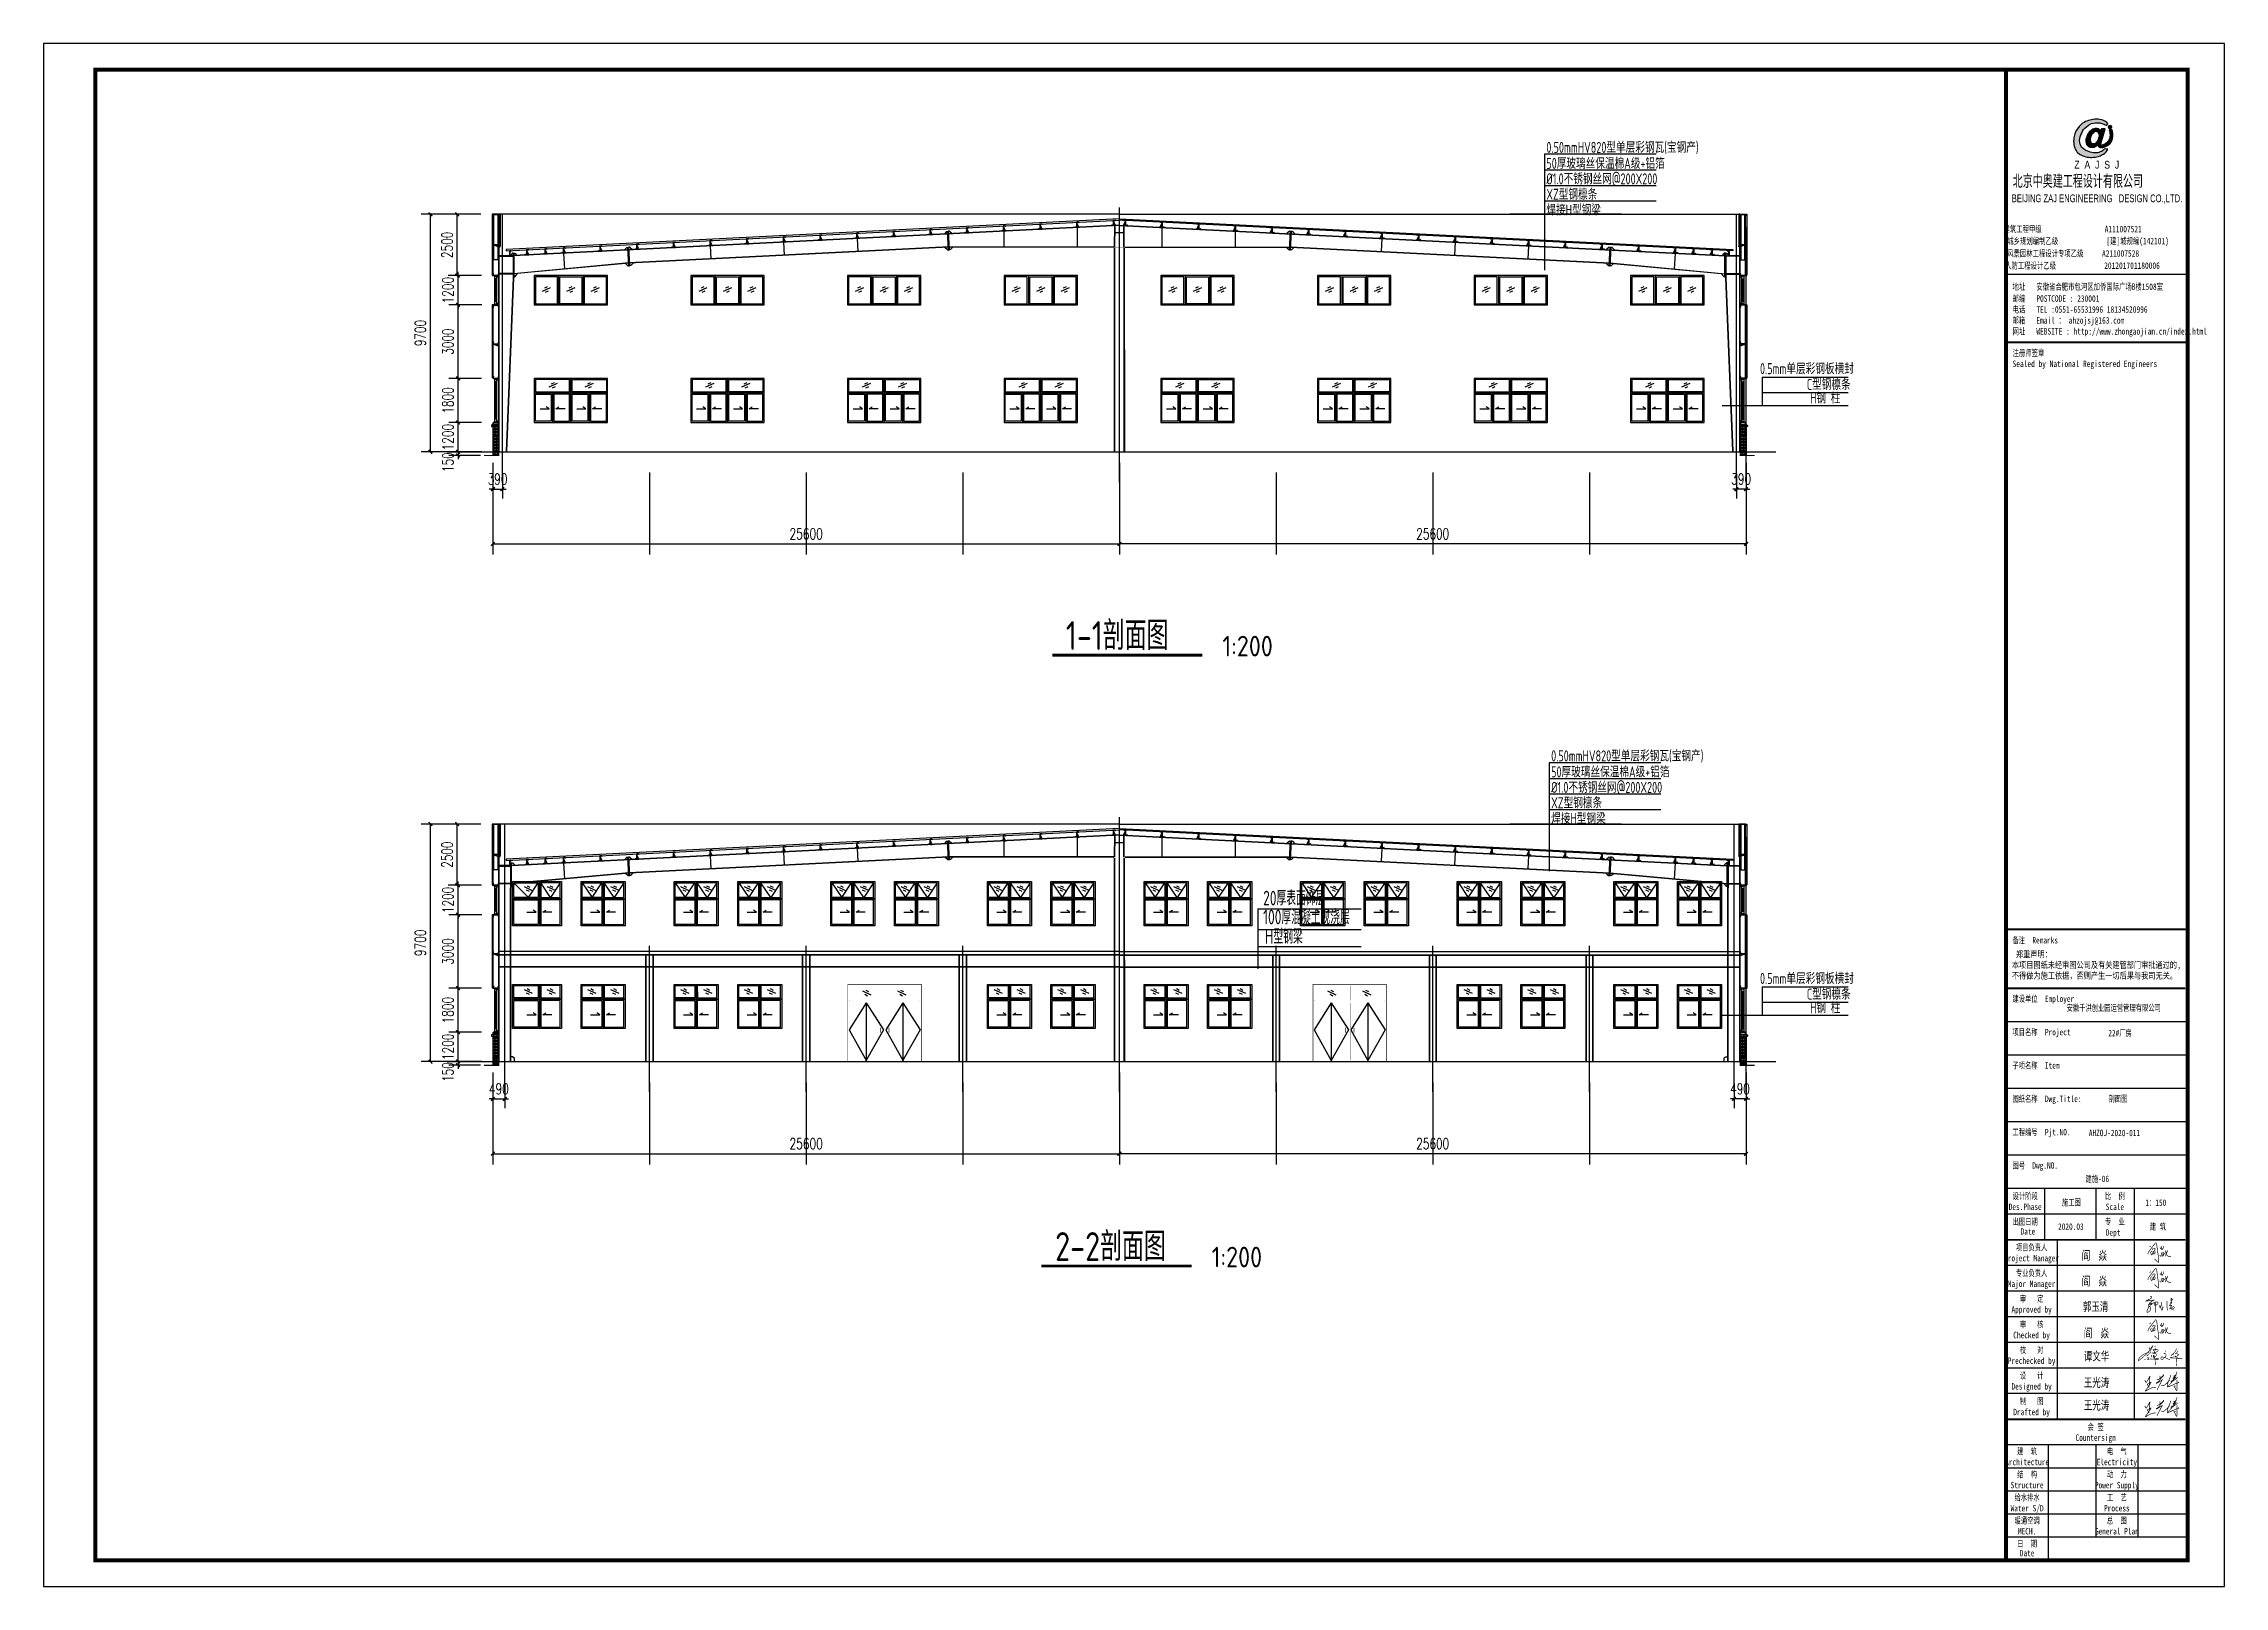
# Model space of a CAD drawing. Extents: x 180850 to 1399066, y 48356 to 327880.
# Drawn here: x 797760 to 886860, y 232984 to 295984 of the extents above; entities that cross this region are included whole.
import ezdxf
from ezdxf.enums import TextEntityAlignment as Align

# ---------------------------------------------------------------- set-up
doc = ezdxf.new("R2010")
doc.units = 0
doc.header["$LTSCALE"] = 1000
for name, color, linetype in [('002', 3, 'Continuous'), ('AXIS', 3, 'Continuous'), ('COLU', 7, 'Continuous'), ('DOTE', 1, 'Continuous'), ('GL', 150, 'Continuous'), ('GZ', 50, 'Continuous'), ('LT', 181, 'Continuous'), ('PUB_DIM', 3, 'Continuous'), ('PUB_TITLE', 4, 'Continuous'), ('PZ', 202, 'Continuous'), ('TEXT', 7, 'Continuous'), ('WINDOW', 4, 'Continuous'), ('图框文字', 120, 'Continuous'), ('图签', 3, 'Continuous'), ('天沟', 2, 'Continuous')]:
    doc.layers.add(name, color=color, linetype=linetype)
doc.styles.add('_gyy_title_Arial', font='arial.ttf', dxfattribs={"width": 0.7})
doc.styles.add('_gyy_title_ST', font='', dxfattribs={"width": 0.8})
doc.styles.add('_TCH_DIM_T3', font='SIMPLEX', dxfattribs={"width": 0.705882, "bigfont": 'GBCBIG'})
doc.styles.add('C', font='tssdeng.shx', dxfattribs={"height": 3, "bigfont": 'tssdchn.shx'})
doc.styles.add('HZ', font='txt.shx', dxfattribs={"width": 0.8, "bigfont": '000hztxt.shx'})
doc.styles.get("Standard").update_dxf_attribs({"font": 'gbenor.shx', "bigfont": 'gbcbig.shx'})
doc.styles.get('_gyy_title_ST').set_extended_font_data('SimSun')
doc.dimstyles.new('_TCH_ARCH&&150', dxfattribs={"dimtxt": 446.25, "dimasz": 150, "dimexe": 375, "dimexo": 450, "dimgap": 189.375, "dimtad": 1, "dimdec": 0, "dimzin": 0, "dimdsep": 46, "dimtxsty": '_TCH_DIM_T3', "dimblk": 'ARCHTICK', "dimcen": 0.09, "dimclrd": 3, "dimclre": 3, "dimclrt": 7, "dimazin": 2, "dimtfac": 1, "dimtdec": 0, "dimtix": 1, "dimtmove": 2, "dimatfit": 3, "dimfxl": 1, "dimtolj": 1, "dimtzin": 0, "dimarcsym": 0})
pattern_1 = [(0, (99088.66, -189476.08), (0, 60.6552), []), (90, (99088.66, -189476.08), (-60.6552, 60.6552), [60.6552, -60.6552])]
pattern_2 = [(0, (99088.66, -214377.08), (0, 60.6552), []), (90, (99088.66, -214377.08), (-60.6552, 60.6552), [60.6552, -60.6552])]

msp = doc.modelspace()

# ---------------------------------------------------------------- texts
at = {"color": 1, "insert": (878212.1, 290630.75), "char_height": 538.6495, "width": 7045.2269, "attachment_point": 1, "style": 'HZ'}
msp.add_mtext('北京中奥建工程设计有限公司', dxfattribs=at)
at = {"layer": 'PUB_TITLE', "width": 0.7}
for s, height, style, p in [('BEIJING ZAJ ENGINEERING   DESIGN CO.,LTD.', 318.1812, '_gyy_title_Arial', (881656.76, 289507.83)), ('城乡规划编制乙级             [建]城规编(142101)', 265.151, '_gyy_title_ST', (881292.04, 287792.63)), ('建筑工程甲级                 A111007521             ', 265.151, '_gyy_title_ST', (881646.1, 288279.09)), ('人防工程设计乙级             201201701180006', 265.151, '_gyy_title_ST', (881061.95, 286787.76)), ('风景园林工程设计专项乙级     A211007528           ', 265.151, '_gyy_title_ST', (881514.11, 287283.98)), ('Des.Phase', 261.882, '_gyy_title_ST', (878721.59, 248354.04)), ('设计阶段', 261.882, '_gyy_title_ST', (878721.59, 248793.99)), ('比  例', 261.882, '_gyy_title_ST', (882387.94, 248793.99)), ('Scale', 261.882, '_gyy_title_ST', (882387.94, 248354.04)), ('出图日期', 261.882, '_gyy_title_ST', (878721.59, 247746.46)), ('专  业', 261.882, '_gyy_title_ST', (882387.94, 247746.46)), ('项目负责人', 261.882, '_gyy_title_ST', (878983.47, 246698.93)), ('Date', 261.882, '_gyy_title_ST', (878834.26, 247349.42)), ('Dept ', 261.882, '_gyy_title_ST', (882387.94, 247306.5)), ('Project Manager', 261.8817, '_gyy_title_ST', (878983.47, 246258.97)), ('专业负责人', 261.882, '_gyy_title_ST', (878983.47, 245651.4)), ('Major Manager', 261.8817, '_gyy_title_ST', (878983.47, 245211.44)), ('Approved by', 261.8817, '_gyy_title_ST', (878983.47, 244163.91)), ('审   定', 261.882, '_gyy_title_ST', (878983.49, 244603.87)), ('Checked by', 261.882, '_gyy_title_ST', (878983.47, 243116.39)), ('审   核', 261.882, '_gyy_title_ST', (878983.49, 243556.35)), ('校   对', 261.882, '_gyy_title_ST', (878983.49, 242508.82)), ('Prechecked by', 261.8817, '_gyy_title_ST', (878983.47, 242068.86)), ('设   计', 261.882, '_gyy_title_ST', (878983.49, 241461.29)), ('Designed by', 261.8817, '_gyy_title_ST', (878983.47, 241021.33)), ('制   图', 261.882, '_gyy_title_ST', (878983.49, 240413.76)), ('Drafted by', 261.882, '_gyy_title_ST', (878983.47, 239973.8)), ('Countersign', 261.8817, '_gyy_title_ST', (881602.29, 238926.27)), ('会 签', 261.882, '_gyy_title_ST', (881602.29, 239366.23)), ('Architecture', 261.8817, '_gyy_title_ST', (878800.16, 237931.12)), ('建  筑', 261.882, '_gyy_title_ST', (878800.16, 238371.08)), ('Electricity', 261.8817, '_gyy_title_ST', (882466.5, 237931.12)), ('电  气', 261.882, '_gyy_title_ST', (882466.5, 238371.08)), ('Structure', 261.882, '_gyy_title_ST', (878800.16, 236988.35)), ('结  构', 261.882, '_gyy_title_ST', (878800.16, 237428.31)), ('Power Supply', 261.8817, '_gyy_title_ST', (882466.5, 236988.35)), ('动  力', 261.882, '_gyy_title_ST', (882466.5, 237428.31)), ('Water S/D', 261.882, '_gyy_title_ST', (878800.16, 236045.57)), ('给水排水', 261.882, '_gyy_title_ST', (878800.16, 236485.53)), ('Process', 261.882, '_gyy_title_ST', (882466.5, 236045.57)), ('工  艺', 261.882, '_gyy_title_ST', (882466.5, 236485.53)), ('暖通空调', 261.882, '_gyy_title_ST', (878800.16, 235542.76)), ('MECH.', 261.882, '_gyy_title_ST', (878800.16, 235102.8)), ('General Plan', 261.8817, '_gyy_title_ST', (882466.5, 235102.8)), ('总  图', 261.882, '_gyy_title_ST', (882466.5, 235542.76)), ('日  期', 261.882, '_gyy_title_ST', (878800.16, 234599.98)), ('Date', 261.882, '_gyy_title_ST', (878800.16, 234212.4))]:
    msp.add_text(s, height=height, dxfattribs=dict(at, style=style)).set_placement(p, align=Align.CENTER)
at = {"layer": 'PUB_TITLE', "style": '_gyy_title_ST', "width": 0.7}
for s, height, p in [('地址   安徽省合肥市包河区加侨国际广场B楼1508室', 265.151, (878204.32, 285926.33)), ('邮编   POSTCODE : 230001', 265.151, (878204.32, 285442.01)), ('电话   TEL :0551-65531996 18134520996', 265.151, (878204.32, 284996.56)), ('邮箱   Email ： ahzojsj@163.com', 265.151, (878204.32, 284551.1)), ('网址   WEBSITE : http://www.zhongaojian.cn/index.html', 265.151, (878204.32, 284103.03)), ('注册师签章', 265.151, (878204.32, 283222.73)), ('Sealed by National Registered Engineers', 265.151, (878205.76, 282777.27)), ('备注  Remarks', 261.8817, (878201.01, 259239.66)), ('建设单位  Employer', 261.8817, (878201.01, 256849.47)), ('项目名称  Project', 261.8817, (878201.01, 255487.69)), ('子项名称  Item', 261.882, (878201.01, 254125.9)), ('图纸名称  Dwg.Title:', 261.8817, (878201.01, 252764.12)), ('工程编号  Pjt.NO.', 261.8817, (878201.01, 251402.33)), ('图号  Dwg.NO.', 261.8817, (878201.01, 250040.54))]:
    msp.add_text(s, height=height, dxfattribs=at).set_placement(p)
at = {"layer": 'PUB_TITLE', "color": 2, "style": '_gyy_title_ST', "width": 0.7}
for s, height, p in [('安徽千洪创业园运营管理有限公司', 261.8817, (882338.57, 256619.1)), ('22#厂房', 261.882, (882599.07, 255587.82))]:
    msp.add_text(s, height=height, dxfattribs=at).set_placement(p, align=Align.MIDDLE)
at = {"layer": 'PUB_TITLE', "color": 6, "style": '_gyy_title_ST', "width": 0.7}
msp.add_text('剖面图', height=261.882, dxfattribs=at).set_placement((882509.22, 252908.18), align=Align.MIDDLE)
at = {"layer": 'PUB_TITLE', "color": 2, "style": '_gyy_title_ST', "width": 0.7}
msp.add_text('AHZOJ-2020-011', height=261.8817, dxfattribs=at).set_placement((882368.54, 251369.36), align=Align.CENTER)
at = {"layer": 'PUB_TITLE', "color": 6, "style": '_gyy_title_ST', "width": 0.7}
msp.add_text('建施-06', height=261.882, dxfattribs=at).set_placement((881668.25, 249494.98), align=Align.CENTER)
at = {"layer": 'PUB_TITLE', "insert": (878179.12, 258928.38), "char_height": 261.8817, "width": 8380.2225, "attachment_point": 1, "style": '_gyy_title_ST'}
msp.add_mtext(' 郑重声明：\\P本项目图纸未经审图公司及有关建管部门审批通过的,\\P不得做为施工依据，否则产生一切后果与我司无关。', dxfattribs=at)
at = {"layer": 'TEXT', "style": 'C'}
for s, height, width, p in [('0.50mmHV820型单层彩钢瓦(宝钢产)', 450, 0.7, (859158.2, 291523.71, -0.86)), ('50厚玻璃丝保温棉A级+铝箔', 450, 0.7, (859158.2, 290869.26, -0.86)), ('%%C1.0不锈钢丝网@200X200', 450, 0.7, (859158.2, 290237.11, -0.86)), ('XZ型钢檩条', 450, 0.7, (859158.2, 289607.02, -0.86)), ('焊接H型钢梁', 450, 0.7, (859158.2, 288965.62, -0.86)), ('0.5mm单层彩钢板横封', 450, 0.7, (867886.81, 282486.16, -0.86)), ('C型钢檩条', 450, 0.7, (869801.49, 281843.7, -0.86)), ('H钢 柱', 450, 0.7, (869932.96, 281286.6, -0.86)), ('1-1剖面图', 1176, 0.8, (839526.96, 271223.82, -0.86)), ('0.50mmHV820型单层彩钢瓦(宝钢产)', 450, 0.7, (859354.2, 266674.21, -0.86)), ('50厚玻璃丝保温棉A级+铝箔', 450, 0.7, (859354.2, 266019.76, -0.86)), ('%%C1.0不锈钢丝网@200X200', 450, 0.7, (859354.2, 265387.61, -0.86)), ('XZ型钢檩条', 450, 0.7, (859354.2, 264757.52, -0.86)), ('焊接H型钢梁', 450, 0.7, (859354.2, 264116.12, -0.86)), ('20厚表面饰层', 600, 0.7, (847585.52, 260790.19, -0.66)), ('100厚混凝土现浇层', 600, 0.7, (847585.52, 260018.54, -0.66)), ('H型钢梁', 600, 0.7, (847660.91, 259224.3, -0.66)), ('0.5mm单层彩钢板横封', 450, 0.7, (867886.81, 257585.16, -0.86)), ('C型钢檩条', 450, 0.7, (869801.49, 256942.7, -0.86)), ('H钢 柱', 450, 0.7, (869932.96, 256385.6, -0.86)), ('2-2剖面图', 1176, 0.8, (839088.46, 246274.82, -0.86))]:
    msp.add_text(s, height=height, dxfattribs=dict(at, width=width)).set_placement(p)
at = {"layer": 'TEXT'}
for p in [(845922.11, 270962.13, -0.86), (845483.61, 246013.13, -0.86)]:
    msp.add_text('1:200', height=840, dxfattribs=at).set_placement(p)
at = {"layer": 'TEXT', "color": 3, "style": '_gyy_title_ST', "width": 0.7}
for s, p in [('阎  焱', (881031.86, 246319.14)), ('阎  焱', (881031.86, 245271.61)), ('郭玉清', (881079.03, 244230.08)), ('阎  焱', (881116.83, 243148.16)), ('谭文华', (881116.83, 242204.52)), ('王光涛', (881116.83, 241129.28)), ('王光涛', (881116.83, 240202.25))]:
    msp.add_text(s, height=353.689, dxfattribs=at).set_placement(p)
at = {"layer": '图框文字', "color": 7, "style": '_gyy_title_ST', "width": 0.7}
for s, p in [('施工图', (880607.5, 248531.63)), ('1：150', (884059.15, 248523.34)), ('2020.03', (880588.12, 247545.71)), ('建 筑', (884144.81, 247545.71))]:
    msp.add_text(s, height=261.882, dxfattribs=at).set_placement(p, align=Align.CENTER)

# ---------------------------------------------------------------- blocks, each defined once
blk = doc.blocks.new('_ArchTick')
at = {"color": 0, "linetype": 'ByBlock', "const_width": 0.4}
blk.add_lwpolyline([(-0.5, -0.5), (0.5, 0.5)], dxfattribs=at)
blk = doc.blocks.new('*D460')
at = {"layer": 'Defpoints', "color": 0, "transparency": 16777216}
for p in [(814691, 280516), (816099, 280516), (816094, 279315)]:
    blk.add_point(p, dxfattribs=at)
at = {"layer": 'PUB_DIM', "color": 3, "lineweight": -2, "transparency": 16777216}
for p, q in [((814691, 280516), (814691, 280666)), ((815649, 280516), (814316, 280516)), ((814691, 279315), (814691, 280516)), ((815644, 279315), (814316, 279315)), ((814691, 279315), (814691, 279165))]:
    blk.add_line(p, q, dxfattribs=at)
at = {"layer": 'PUB_DIM', "color": 3, "lineweight": -2, "transparency": 16777216, "xscale": 150, "yscale": 150, "zscale": 150}
for p, rotation in [((814691, 280516), 270), ((814691, 279315), 90)]:
    blk.add_blockref('_ArchTick', p, dxfattribs=dict(at, rotation=rotation))
at = {"layer": 'PUB_DIM', "color": 7, "transparency": 16777216, "insert": (814279, 279915), "char_height": 446.2, "attachment_point": 5, "rotation": 90, "style": '_TCH_DIM_T3'}
blk.add_mtext('\\A1;1200', dxfattribs=at)
blk = doc.blocks.new('*D461')
at = {"layer": 'Defpoints', "color": 0, "transparency": 16777216}
for p in [(814691, 282316), (816099, 282316), (816099, 280516)]:
    blk.add_point(p, dxfattribs=at)
at = {"layer": 'PUB_DIM', "color": 3, "lineweight": -2, "transparency": 16777216}
for p, q in [((815649, 282316), (814316, 282316)), ((814691, 280516), (814691, 282316)), ((815649, 280516), (814316, 280516))]:
    blk.add_line(p, q, dxfattribs=at)
at = {"layer": 'PUB_DIM', "color": 3, "lineweight": -2, "transparency": 16777216, "xscale": 150, "yscale": 150, "zscale": 150}
for p, rotation in [((814691, 282316), 90), ((814691, 280516), 270)]:
    blk.add_blockref('_ArchTick', p, dxfattribs=dict(at, rotation=rotation))
at = {"layer": 'PUB_DIM', "color": 7, "transparency": 16777216, "insert": (814279, 281416), "char_height": 446.2, "attachment_point": 5, "rotation": 90, "style": '_TCH_DIM_T3'}
blk.add_mtext('\\A1;1800', dxfattribs=at)
blk = doc.blocks.new('*D462')
at = {"layer": 'Defpoints', "color": 0, "transparency": 16777216}
for p in [(814691, 285315), (816116, 285315, -4), (816099, 282316)]:
    blk.add_point(p, dxfattribs=at)
at = {"layer": 'PUB_DIM', "color": 3, "lineweight": -2, "transparency": 16777216}
for p, q in [((815666, 285315), (814316, 285315)), ((814691, 282316), (814691, 285315)), ((815649, 282316), (814316, 282316))]:
    blk.add_line(p, q, dxfattribs=at)
at = {"layer": 'PUB_DIM', "color": 3, "lineweight": -2, "transparency": 16777216, "xscale": 150, "yscale": 150, "zscale": 150}
for p, rotation in [((814691, 285315), 90), ((814691, 282316), 270)]:
    blk.add_blockref('_ArchTick', p, dxfattribs=dict(at, rotation=rotation))
at = {"layer": 'PUB_DIM', "color": 7, "transparency": 16777216, "insert": (814279, 283815), "char_height": 446.2, "attachment_point": 5, "rotation": 90, "style": '_TCH_DIM_T3'}
blk.add_mtext('\\A1;3000', dxfattribs=at)
blk = doc.blocks.new('*D463')
at = {"layer": 'Defpoints', "color": 0, "transparency": 16777216}
for p in [(814691, 286515), (816099, 286515), (816116, 285315, -4)]:
    blk.add_point(p, dxfattribs=at)
at = {"layer": 'PUB_DIM', "color": 3, "lineweight": -2, "transparency": 16777216}
for p, q in [((815649, 286515), (814316, 286515)), ((814691, 286515), (814691, 286665)), ((814691, 285315), (814691, 286515)), ((815666, 285315), (814316, 285315)), ((814691, 285315), (814691, 285165))]:
    blk.add_line(p, q, dxfattribs=at)
at = {"layer": 'PUB_DIM', "color": 3, "lineweight": -2, "transparency": 16777216, "xscale": 150, "yscale": 150, "zscale": 150}
for p, rotation in [((814691, 286515), 270), ((814691, 285315), 90)]:
    blk.add_blockref('_ArchTick', p, dxfattribs=dict(at, rotation=rotation))
at = {"layer": 'PUB_DIM', "color": 7, "transparency": 16777216, "insert": (814279, 285915), "char_height": 446.2, "attachment_point": 5, "rotation": 90, "style": '_TCH_DIM_T3'}
blk.add_mtext('\\A1;1200', dxfattribs=at)
blk = doc.blocks.new('*D464')
at = {"layer": 'Defpoints', "color": 0, "transparency": 16777216}
for p in [(814658, 289015), (816066, 289015), (816099, 286515)]:
    blk.add_point(p, dxfattribs=at)
at = {"layer": 'PUB_DIM', "color": 3, "lineweight": -2, "transparency": 16777216}
for p, q in [((815616, 289015), (814283, 289015)), ((814658, 286515), (814658, 289015)), ((815649, 286515), (814283, 286515))]:
    blk.add_line(p, q, dxfattribs=at)
at = {"layer": 'PUB_DIM', "color": 3, "lineweight": -2, "transparency": 16777216, "xscale": 150, "yscale": 150, "zscale": 150}
for p, rotation in [((814658, 289015), 90), ((814658, 286515), 270)]:
    blk.add_blockref('_ArchTick', p, dxfattribs=dict(at, rotation=rotation))
at = {"layer": 'PUB_DIM', "color": 7, "transparency": 16777216, "insert": (814245, 287765), "char_height": 446.2, "attachment_point": 5, "rotation": 90, "style": '_TCH_DIM_T3'}
blk.add_mtext('\\A1;2500', dxfattribs=at)
blk = doc.blocks.new('*D465')
at = {"layer": 'Defpoints', "color": 0, "transparency": 16777216}
for p in [(814691, 279165), (816055, 279165), (816094, 279315)]:
    blk.add_point(p, dxfattribs=at)
at = {"layer": 'PUB_DIM', "color": 3, "lineweight": -2, "transparency": 16777216}
for p, q in [((815644, 279315), (814316, 279315)), ((815605, 279165), (814316, 279165)), ((814691, 279315), (814691, 279465)), ((814691, 279315), (814691, 279165)), ((814691, 279165), (814691, 279015))]:
    blk.add_line(p, q, dxfattribs=at)
at = {"layer": 'PUB_DIM', "color": 3, "lineweight": -2, "transparency": 16777216, "xscale": 150, "yscale": 150, "zscale": 150}
for p, rotation in [((814691, 279315), 270), ((814691, 279165), 90)]:
    blk.add_blockref('_ArchTick', p, dxfattribs=dict(at, rotation=rotation))
at = {"layer": 'PUB_DIM', "color": 7, "transparency": 16777216, "insert": (814279, 278888), "char_height": 446.2, "attachment_point": 5, "rotation": 90, "style": '_TCH_DIM_T3'}
blk.add_mtext('\\A1;150', dxfattribs=at)
blk = doc.blocks.new('*D480')
at = {"color": 3, "lineweight": -2, "transparency": 16777216}
for p, q in [((815630, 289015), (813191, 289015)), ((813566, 279315), (813566, 289015)), ((815665, 279315), (813191, 279315))]:
    blk.add_line(p, q, dxfattribs=at)
at = {"layer": 'Defpoints', "color": 0, "transparency": 16777216}
for p in [(813566, 289015), (816080, 289015), (816115, 279315)]:
    blk.add_point(p, dxfattribs=at)
at = {"color": 3, "lineweight": -2, "transparency": 16777216, "xscale": 150, "yscale": 150, "zscale": 150}
for p, rotation in [((813566, 289015), 90), ((813566, 279315), 270)]:
    blk.add_blockref('_ArchTick', p, dxfattribs=dict(at, rotation=rotation))
at = {"color": 7, "transparency": 16777216, "insert": (813153, 284165), "char_height": 446.2, "attachment_point": 5, "rotation": 90, "style": '_TCH_DIM_T3'}
blk.add_mtext('\\A1;9700', dxfattribs=at)
blk = doc.blocks.new('dd')
at = {"layer": '图签'}
h = blk.add_hatch(color=5, dxfattribs=at)
h.set_gradient(color1=(0, 0, 255), color2=(36, 36, 255), one_color=1, tint=0.57)
h.paths.add_polyline_path([(452, 1270, -0.093206), (531, 1562, -0.136321), (716, 1807, -0.161039), (988, 1948, -0.108591), (1307, 1935, -0.049497), (1479, 1861, 0.062627), (1539, 1932, 0.094388), (1351, 2056, 0.136326), (854, 2062, 0.161722), (430, 1810, 0.133661), (243, 1435, 0.158414), (286, 937, 0.22517), (632, 669, 0.138663), (1107, 646, 0.074676), (1375, 753, 0.125344), (1543, 944, 0.006312), (1413, 948, -0.090385), (1244, 833, -0.096745), (1053, 797, -0.073845), (803, 850, -0.140868), (530, 1020, -0.160753)])
h = blk.add_hatch(color=5, dxfattribs=at)
h.set_gradient(color1=(0, 0, 255), color2=(36, 36, 255), one_color=1, tint=0.57)
h.paths.add_polyline_path([(1306, 1289, 0.011169), (1334, 1370, 0.005807), (1431, 1724, 0.01105), (1292, 1724, 0.016796), (1267, 1634, 0.125943), (1203, 1704, 0.083806), (1120, 1739, 0.082879), (1047, 1739, -0.008503), (952, 1710, 0.060057), (844, 1628, 0.086078), (774, 1532, 0.099424), (705, 1347, 0.12153), (690, 1225, 0.102644), (719, 1122, 0.056648), (797, 1042, 0.092914), (913, 1013, 0.194578), (1098, 1064, -0.002562), (1175, 1122, 0.064354), (1167, 1068, 0.172385), (1207, 1017, 0.105458), (1300, 1002, 0.086567), (1454, 1046, 0.047674), (1592, 1136, 0.166359), (1692, 1274, 0.096748), (1728, 1431, 0.03151), (1728, 1548, 0.041815), (1700, 1691, 0.007654), (1588, 1673, -0.009919), (1610, 1585, -0.068269), (1624, 1482, -0.105336), (1605, 1352, -0.14652), (1528, 1223, -0.070486), (1434, 1151, -0.077937), (1341, 1103, -0.127098), (1272, 1084, -0.114215), (1267, 1129, -0.007609)])
h.paths.add_polyline_path([(865, 1245, -0.099994), (863, 1328, -0.050974), (888, 1427, -0.120527), (938, 1529, -0.043888), (1002, 1595, -0.08446), (1063, 1619, -0.147309), (1127, 1607, -0.037474), (1177, 1572, -0.06931), (1209, 1507, -0.067662), (1213, 1431, -0.02676), (1211, 1413, 0.017209), (1183, 1329, -0.048815), (1120, 1223, -0.139096), (1046, 1163, -0.097991), (944, 1153, -0.085394), (909, 1169, -0.149141)], flags=16)
h = blk.add_hatch(color=1, dxfattribs=at)
h.set_gradient(color1=(255, 0, 0), color2=(255, 0, 0), tint=0.57)
h.paths.add_polyline_path([(1557, 1818, 0.386553), (1564, 1757, 0.170676), (1604, 1736, 0.082224), (1657, 1743, 0.087509), (1686, 1766, 0.264235), (1694, 1804, 0.244333), (1636, 1850, 0.30271)])
blk.add_lwpolyline([(1539, 1932, 0.094388), (1351, 2056, 0.136326), (854, 2062, 0.161722), (430, 1810, 0.133661), (243, 1435, 0.158414), (286, 937, 0.22517), (632, 669, 0.138663), (1107, 646, 0.074676), (1375, 753, 0.125344), (1543, 944, 0.006312), (1413, 948, -0.090385), (1244, 833, -0.096745), (1053, 797, -0.073845), (803, 850, -0.140868), (530, 1020, -0.160753), (452, 1270, -0.093206), (531, 1562, -0.136321), (716, 1807, -0.161039), (988, 1948, -0.108591), (1307, 1935, -0.049497), (1479, 1861, 0.062627)], format="xyb", close=True, dxfattribs=at)
for points in [[(1431, 1724, 0.011041), (1292, 1724, 0.016796), (1267, 1634, 0.125943), (1203, 1704, 0.083806), (1120, 1739, 0.082879), (1047, 1739, -0.008503), (952, 1710, 0.060057), (844, 1628, 0.086078), (774, 1532, 0.099424), (705, 1347, 0.12153), (690, 1225, 0.102644), (719, 1122, 0.056648), (797, 1042, 0.092914), (913, 1013, 0.194578), (1098, 1064, -0.002562), (1175, 1122, 0.064354), (1167, 1068, 0.172385), (1207, 1017, 0.105458), (1300, 1002, 0.086567), (1454, 1046, 0.047674), (1592, 1136, 0.166359), (1692, 1274, 0.096748), (1728, 1431, 0.03151), (1728, 1548, 0.041815), (1700, 1691, 0.007654), (1588, 1673, -0.009919), (1610, 1585, -0.068269), (1624, 1482, -0.105336), (1605, 1352, -0.14652), (1528, 1223, -0.070486), (1434, 1151, -0.077937), (1341, 1103, -0.127098), (1272, 1084, -0.114215), (1267, 1129, -0.007609), (1306, 1289, 0.011169), (1334, 1370, 0.005782), (1430, 1722, 0.069025)], [(1694, 1804, 0.243958), (1636, 1850, 0.303117), (1557, 1818, 0.386553), (1564, 1757, 0.170676), (1604, 1736, 0.082224), (1657, 1743, 0.087509), (1686, 1766, 0.264235), (1694, 1804, -7.823139)], [(1213, 1431, 0.067662), (1209, 1507, 0.06931), (1177, 1572, 0.037474), (1127, 1607, 0.147309), (1063, 1619, 0.08446), (1002, 1595, 0.043888), (938, 1529, 0.120527), (888, 1427, 0.050974), (863, 1328, 0.099994), (865, 1245, 0.149141), (909, 1169, 0.085394), (944, 1153, 0.097991), (1046, 1163, 0.139096), (1120, 1223, 0.048815), (1183, 1329, -0.017209), (1211, 1413, 0.02676), (1213, 1431, 0.441273)]]:
    blk.add_lwpolyline(points, format="xyb", dxfattribs=at)
at = {"insert": (246, 492), "char_height": 300, "width": 8000, "attachment_point": 1, "style": 'HZ'}
blk.add_mtext('{\\fArial|b0|i0|c0|p32;Z  A  J  S  J}', dxfattribs=at)
blk = doc.blocks.new('asdf')
at = {"color": 2, "lineweight": 25, "const_width": 25}
for points in [[(2531180, 1895021), (2531310, 1895199)], [(2531201, 1895196), (2531253, 1895242)], [(2531301, 1895084), (2531314, 1895109)], [(2531310, 1895199), (2531428, 1895348)], [(2531314, 1895109), (2531322, 1895121)], [(2531322, 1895121), (2531341, 1895136)], [(2531341, 1895136), (2531372, 1895148)], [(2531372, 1895148), (2531403, 1895151)], [(2531407, 1895082), (2531389, 1895056)], [(2531403, 1895151), (2531421, 1895140)], [(2531423, 1895114), (2531407, 1895082)], [(2531421, 1895140), (2531423, 1895114)], [(2531428, 1895348), (2531455, 1895365)], [(2531455, 1895365), (2531480, 1895318)], [(2531480, 1895318), (2531529, 1894945)], [(2531612, 1895178), (2531630, 1895135)], [(2531630, 1895135), (2531645, 1895132)], [(2531645, 1895132), (2531659, 1895133)], [(2531658, 1895106), (2531656, 1895092)], [(2531671, 1895149), (2531658, 1895106)], [(2531671, 1895106), (2531703, 1895096)], [(2531681, 1895194), (2531671, 1895149)], [(2531677, 1895238), (2531681, 1895194)], [(2531712, 1895127), (2531687, 1895132)], [(2531703, 1895096), (2531716, 1895110)], [(2531734, 1895144), (2531712, 1895127)], [(2531744, 1895184), (2531734, 1895144)], [(2531740, 1895244), (2531751, 1895233)], [(2531751, 1895205), (2531744, 1895184)], [(2531751, 1895233), (2531751, 1895205)], [(2531912, 1895067), (2531878, 1894974)], [(2531144, 1894910), (2531152, 1894991)], [(2531152, 1894991), (2531180, 1895021)], [(2531288, 1895046), (2531245, 1895006)], [(2531245, 1895006), (2531261, 1894932)], [(2531261, 1894932), (2531271, 1894889)], [(2531271, 1894889), (2531288, 1894893)], [(2531288, 1894893), (2531319, 1894920)], [(2531319, 1894920), (2531321, 1894951)], [(2531321, 1894951), (2531334, 1894984)], [(2531338, 1894938), (2531326, 1894956)], [(2531334, 1894984), (2531336, 1895022)], [(2531346, 1894925), (2531338, 1894938)], [(2531339, 1894936), (2531360, 1894945)], [(2531345, 1894996), (2531367, 1895042)], [(2531387, 1894925), (2531346, 1894925)], [(2531360, 1894945), (2531351, 1894996)], [(2531367, 1895042), (2531382, 1895054)], [(2531382, 1895054), (2531401, 1895042)], [(2531409, 1894940), (2531387, 1894925)], [(2531555, 1894585), (2531397, 1894735)], [(2531401, 1895042), (2531414, 1895027)], [(2531421, 1894971), (2531409, 1894940)], [(2531414, 1895027), (2531422, 1895000)], [(2531422, 1895000), (2531421, 1894971)], [(2531529, 1894945), (2531550, 1894833)], [(2531550, 1894833), (2531558, 1894732)], [(2531558, 1894626), (2531555, 1894585)], [(2531558, 1894732), (2531558, 1894626)], [(2531610, 1894887), (2531611, 1894847)], [(2531658, 1894880), (2531641, 1894811)], [(2531664, 1894948), (2531658, 1894880)], [(2531661, 1894978), (2531664, 1894948)], [(2531690, 1894965), (2531741, 1894991)], [(2531728, 1894906), (2531694, 1894847)], [(2531694, 1894847), (2531720, 1894839)], [(2531720, 1894839), (2531758, 1894885)], [(2531741, 1894991), (2531728, 1894906)], [(2531758, 1894919), (2531804, 1894953)], [(2531758, 1894885), (2531758, 1894919)], [(2531804, 1894953), (2531821, 1894982)], [(2531835, 1894880), (2531810, 1894836)], [(2531817, 1895058), (2531855, 1894974)], [(2531845, 1894919), (2531835, 1894880)], [(2531855, 1894974), (2531845, 1894919)], [(2531855, 1894949), (2531853, 1894942)], [(2531853, 1894942), (2531864, 1894888)], [(2531878, 1894974), (2531855, 1894949)], [(2531862, 1894897), (2531907, 1894859)], [(2531907, 1894859), (2531945, 1894828)], [(2531945, 1894828), (2531993, 1894816)], [(2531993, 1894816), (2532034, 1894816)]]:
    blk.add_lwpolyline(points, dxfattribs=at)
blk = doc.blocks.new('wfadf')
at = {"color": 2, "lineweight": 25, "const_width": 25}
for points in [[(2531221, 1893280), (2531268, 1893267), (2531280, 1893258), (2531285, 1893250), (2531289, 1893239), (2531287, 1893226), (2531279, 1893214), (2531266, 1893200), (2531240, 1893184), (2531192, 1893157), (2531155, 1893142), (2531122, 1893123), (2531089, 1893107), (2531063, 1893096), (2531061, 1893091), (2531109, 1893090), (2531136, 1893095), (2531162, 1893099), (2531182, 1893103), (2531204, 1893109), (2531229, 1893116), (2531261, 1893123), (2531306, 1893123), (2531348, 1893125), (2531368, 1893126), (2531354, 1893113), (2531289, 1893081), (2531258, 1893060), (2531236, 1893048), (2531213, 1893026), (2531203, 1893014), (2531197, 1892999), (2531197, 1892980), (2531197, 1892967), (2531201, 1892959), (2531209, 1892956), (2531223, 1892960), (2531255, 1892976), (2531265, 1892983), (2531278, 1892994), (2531283, 1893005), (2531283, 1893010), (2531280, 1893016), (2531268, 1893016), (2531256, 1893014), (2531231, 1892999), (2531206, 1892983), (2531187, 1892967), (2531163, 1892946), (2531155, 1892932), (2531152, 1892912), (2531156, 1892892), (2531169, 1892880), (2531194, 1892873), (2531218, 1892866), (2531239, 1892852), (2531246, 1892838), (2531245, 1892809), (2531246, 1892782), (2531243, 1892758), (2531229, 1892732), (2531210, 1892706), (2531188, 1892686), (2531165, 1892668), (2531149, 1892657), (2531130, 1892654), (2531116, 1892655), (2531107, 1892664), (2531102, 1892674), (2531102, 1892689), (2531104, 1892708), (2531111, 1892733), (2531129, 1892774), (2531149, 1892807), (2531168, 1892837), (2531190, 1892865), (2531212, 1892893), (2531255, 1892938), (2531298, 1892974), (2531333, 1893002), (2531366, 1893021), (2531413, 1893044), (2531436, 1893054), (2531455, 1893058), (2531478, 1893058), (2531506, 1893051), (2531525, 1893038), (2531531, 1893026), (2531534, 1893013), (2531528, 1892997), (2531522, 1892981), (2531502, 1892960), (2531479, 1892944), (2531442, 1892928), (2531413, 1892927), (2531395, 1892933), (2531387, 1892949), (2531386, 1892964), (2531390, 1892977), (2531398, 1892992), (2531412, 1893015), (2531422, 1893021), (2531431, 1893022), (2531425, 1892920), (2531430, 1892817), (2531432, 1892667), (2531432, 1892642)], [(2531661, 1893048), (2531679, 1893035), (2531682, 1893015), (2531680, 1892967), (2531667, 1892912), (2531644, 1892876), (2531631, 1892856), (2531618, 1892849), (2531606, 1892849), (2531599, 1892860), (2531598, 1892890), (2531603, 1892914), (2531616, 1892915), (2531626, 1892898), (2531636, 1892856), (2531655, 1892804), (2531659, 1892776), (2531664, 1892764), (2531672, 1892749), (2531680, 1892740), (2531686, 1892737), (2531691, 1892736), (2531697, 1892739), (2531704, 1892762), (2531713, 1892817), (2531715, 1892846), (2531715, 1892856), (2531741, 1892842), (2531758, 1892842)], [(2531889, 1893096), (2531883, 1892990), (2531884, 1892899), (2531891, 1892801), (2531895, 1892727)], [(2531975, 1892927), (2531970, 1892912)], [(2531970, 1892912), (2531986, 1892913)], [(2531999, 1892940), (2531975, 1892927)], [(2531986, 1892913), (2531999, 1892914)], [(2531992, 1892787), (2531992, 1892776)], [(2531992, 1892776), (2531999, 1892774)], [(2531996, 1892806), (2531992, 1892787)], [(2532021, 1892847), (2531996, 1892806)], [(2532033, 1892977), (2531999, 1892940)], [(2531999, 1892914), (2532006, 1892916)], [(2531999, 1892774), (2532017, 1892789)], [(2532003, 1893125), (2532035, 1893127)], [(2532006, 1892916), (2532021, 1892922)], [(2532017, 1892789), (2532063, 1892827)], [(2532019, 1893041), (2532060, 1893017)], [(2532020, 1893041), (2532019, 1893034), (2532020, 1893030), (2532021, 1893025), (2532022, 1893021), (2532024, 1893017), (2532028, 1893015), (2532030, 1893014), (2532052, 1893011), (2532057, 1893011)], [(2532021, 1892922), (2532026, 1892925)], [(2532055, 1892899), (2532021, 1892847)], [(2532026, 1892925), (2532030, 1892927)], [(2532030, 1892927), (2532039, 1892927)], [(2532060, 1893017), (2532033, 1892977)], [(2532035, 1893127), (2532056, 1893125)], [(2532039, 1892927), (2532055, 1892923)], [(2532045, 1893207), (2532044, 1893200)], [(2532044, 1893200), (2532056, 1893113)], [(2532059, 1893195), (2532045, 1893207)], [(2532055, 1892923), (2532063, 1892920)], [(2532064, 1892913), (2532055, 1892899)], [(2532056, 1893125), (2532090, 1893125)], [(2532056, 1893113), (2532062, 1893074)], [(2532064, 1893030), (2532057, 1893011)], [(2532075, 1893175), (2532059, 1893195)], [(2532062, 1893074), (2532064, 1893030)], [(2532063, 1892920), (2532064, 1892913)], [(2532063, 1892827), (2532100, 1892857)], [(2532085, 1892819), (2532074, 1892766), (2532074, 1892741), (2532074, 1892734)], [(2532091, 1893154), (2532075, 1893175)], [(2532090, 1893125), (2532105, 1893125)], [(2532105, 1893125), (2532091, 1893154)], [(2532100, 1892857), (2532115, 1892866)], [(2532119, 1892759), (2532108, 1892755)], [(2532115, 1892866), (2532132, 1892870)], [(2532129, 1892774), (2532119, 1892759)], [(2532133, 1892737), (2532125, 1892733)], [(2532150, 1892805), (2532129, 1892774)], [(2532132, 1892870), (2532148, 1892870)], [(2532148, 1892870), (2532160, 1892865)], [(2532164, 1892834), (2532150, 1892805)], [(2532160, 1892865), (2532166, 1892855)], [(2532166, 1892855), (2532164, 1892834)]]:
    blk.add_lwpolyline(points, dxfattribs=at)
blk = doc.blocks.new('2')
at = {"color": 2, "lineweight": 25, "const_width": 25}
for points in [[(2531019, 1890007), (2531024, 1889993), (2531029, 1889982), (2531032, 1889973), (2531035, 1889965), (2531037, 1889959), (2531039, 1889954), (2531041, 1889950), (2531042, 1889946), (2531044, 1889942), (2531045, 1889939), (2531047, 1889936), (2531049, 1889933), (2531050, 1889931), (2531052, 1889928), (2531054, 1889926), (2531057, 1889924), (2531059, 1889922), (2531061, 1889921), (2531064, 1889919), (2531066, 1889918), (2531068, 1889918), (2531070, 1889917), (2531072, 1889917), (2531074, 1889918), (2531075, 1889918), (2531077, 1889920), (2531078, 1889921), (2531079, 1889923), (2531079, 1889925), (2531080, 1889927), (2531081, 1889930), (2531082, 1889932), (2531083, 1889935), (2531084, 1889937), (2531085, 1889940), (2531087, 1889942), (2531089, 1889945), (2531091, 1889948), (2531093, 1889951), (2531096, 1889955), (2531099, 1889958), (2531102, 1889962), (2531106, 1889966), (2531110, 1889971), (2531113, 1889975), (2531117, 1889979), (2531121, 1889984), (2531124, 1889989), (2531128, 1889994), (2531131, 1889999), (2531134, 1890004), (2531137, 1890010), (2531140, 1890015), (2531143, 1890021), (2531145, 1890026), (2531148, 1890032), (2531152, 1890038), (2531155, 1890044), (2531158, 1890051), (2531161, 1890057), (2531165, 1890064), (2531168, 1890070), (2531172, 1890077), (2531175, 1890084), (2531179, 1890091), (2531182, 1890097), (2531186, 1890104), (2531189, 1890111), (2531192, 1890117), (2531195, 1890123), (2531198, 1890128), (2531201, 1890134), (2531204, 1890138), (2531207, 1890143), (2531209, 1890146), (2531211, 1890150), (2531214, 1890152), (2531216, 1890155), (2531217, 1890157), (2531219, 1890158), (2531220, 1890159), (2531221, 1890160), (2531223, 1890161), (2531223, 1890161), (2531224, 1890161), (2531225, 1890161), (2531225, 1890161), (2531226, 1890161), (2531226, 1890161), (2531226, 1890160), (2531226, 1890160), (2531226, 1890159), (2531226, 1890158), (2531225, 1890157), (2531225, 1890156), (2531224, 1890155), (2531224, 1890153), (2531223, 1890151), (2531222, 1890149), (2531221, 1890147), (2531221, 1890144), (2531220, 1890141), (2531219, 1890138), (2531218, 1890135), (2531217, 1890131), (2531216, 1890127), (2531215, 1890123), (2531215, 1890119), (2531214, 1890115), (2531213, 1890110), (2531212, 1890105), (2531212, 1890100), (2531211, 1890096), (2531210, 1890091), (2531210, 1890086), (2531209, 1890081), (2531209, 1890076), (2531209, 1890071), (2531208, 1890066), (2531208, 1890062), (2531208, 1890057), (2531208, 1890053), (2531208, 1890049), (2531208, 1890045), (2531207, 1890041), (2531207, 1890036), (2531207, 1890032), (2531207, 1890028), (2531207, 1890024), (2531207, 1890020), (2531207, 1890015), (2531207, 1890010), (2531207, 1890006), (2531207, 1890000), (2531206, 1889995), (2531206, 1889989), (2531205, 1889983), (2531205, 1889976), (2531204, 1889969), (2531203, 1889962), (2531202, 1889954), (2531201, 1889946), (2531200, 1889937), (2531198, 1889927), (2531197, 1889918), (2531196, 1889907), (2531195, 1889897), (2531194, 1889887), (2531193, 1889877), (2531192, 1889867), (2531191, 1889858), (2531190, 1889849), (2531190, 1889841), (2531190, 1889834), (2531189, 1889828), (2531189, 1889822), (2531189, 1889817), (2531189, 1889812), (2531189, 1889807), (2531189, 1889803), (2531188, 1889798), (2531188, 1889794), (2531188, 1889790), (2531188, 1889786), (2531187, 1889782), (2531187, 1889778), (2531187, 1889774), (2531187, 1889771), (2531187, 1889768), (2531186, 1889764), (2531186, 1889762), (2531186, 1889759), (2531186, 1889757), (2531186, 1889754), (2531185, 1889752), (2531185, 1889750), (2531185, 1889749), (2531185, 1889747), (2531185, 1889746), (2531184, 1889744), (2531184, 1889743), (2531184, 1889742), (2531183, 1889741), (2531183, 1889739), (2531182, 1889738), (2531182, 1889737), (2531181, 1889735), (2531180, 1889734), (2531179, 1889733), (2531178, 1889732), (2531177, 1889732), (2531176, 1889732), (2531174, 1889732), (2531173, 1889733), (2531171, 1889734), (2531169, 1889735), (2531167, 1889736), (2531166, 1889738), (2531164, 1889740), (2531163, 1889742), (2531161, 1889743), (2531160, 1889745), (2531159, 1889747), (2531159, 1889749), (2531158, 1889752), (2531157, 1889754), (2531156, 1889757), (2531156, 1889761), (2531155, 1889764), (2531154, 1889769), (2531154, 1889773), (2531153, 1889777), (2531152, 1889782), (2531151, 1889786), (2531150, 1889790), (2531149, 1889794), (2531148, 1889797), (2531147, 1889800), (2531146, 1889802), (2531145, 1889804), (2531144, 1889806), (2531143, 1889808), (2531141, 1889809), (2531140, 1889811), (2531138, 1889812), (2531137, 1889813), (2531135, 1889815), (2531133, 1889816), (2531131, 1889817), (2531130, 1889819), (2531128, 1889820), (2531126, 1889821), (2531124, 1889823), (2531122, 1889824), (2531120, 1889825), (2531118, 1889827), (2531117, 1889828), (2531115, 1889830), (2531114, 1889831), (2531114, 1889833), (2531114, 1889835), (2531114, 1889837), (2531115, 1889839), (2531116, 1889841), (2531118, 1889844), (2531121, 1889846), (2531124, 1889849), (2531129, 1889852), (2531133, 1889855), (2531139, 1889859), (2531145, 1889862), (2531151, 1889866), (2531158, 1889869), (2531164, 1889873), (2531171, 1889876), (2531177, 1889880), (2531182, 1889883), (2531188, 1889886), (2531193, 1889889), (2531197, 1889891), (2531202, 1889894), (2531207, 1889896), (2531211, 1889899), (2531216, 1889901), (2531220, 1889904), (2531225, 1889907), (2531230, 1889909), (2531234, 1889911), (2531239, 1889914), (2531243, 1889916), (2531246, 1889917), (2531250, 1889919), (2531253, 1889920), (2531255, 1889920), (2531257, 1889920), (2531258, 1889920), (2531259, 1889919), (2531260, 1889918), (2531260, 1889916), (2531260, 1889913), (2531259, 1889910), (2531258, 1889906), (2531257, 1889902), (2531255, 1889897), (2531253, 1889892), (2531251, 1889887), (2531248, 1889881), (2531245, 1889876), (2531241, 1889870), (2531237, 1889864), (2531233, 1889858), (2531229, 1889852), (2531224, 1889846), (2531219, 1889840), (2531214, 1889834), (2531209, 1889828), (2531204, 1889822), (2531199, 1889815), (2531194, 1889809), (2531189, 1889802), (2531184, 1889796), (2531179, 1889790), (2531175, 1889783), (2531170, 1889777), (2531166, 1889771), (2531162, 1889765), (2531157, 1889759), (2531153, 1889752), (2531148, 1889744), (2531142, 1889736), (2531136, 1889727), (2531129, 1889717), (2531122, 1889705), (2531113, 1889693), (2531104, 1889680), (2531095, 1889667), (2531086, 1889655), (2531078, 1889642), (2531070, 1889631), (2531063, 1889621), (2531057, 1889612), (2531052, 1889605), (2531048, 1889600), (2531045, 1889595), (2531042, 1889592), (2531041, 1889589), (2531039, 1889587), (2531038, 1889585), (2531037, 1889584), (2531036, 1889582), (2531035, 1889581), (2531035, 1889580), (2531035, 1889580), (2531035, 1889579), (2531036, 1889579), (2531037, 1889579), (2531038, 1889578), (2531040, 1889578), (2531042, 1889578), (2531045, 1889578), (2531047, 1889579), (2531050, 1889579), (2531053, 1889580), (2531055, 1889581), (2531058, 1889582), (2531061, 1889583), (2531063, 1889585), (2531066, 1889587), (2531068, 1889589), (2531071, 1889591), (2531074, 1889593), (2531077, 1889595), (2531079, 1889597), (2531082, 1889599), (2531085, 1889601), (2531089, 1889604), (2531092, 1889606), (2531095, 1889608), (2531099, 1889610), (2531103, 1889612), (2531106, 1889615), (2531110, 1889617), (2531115, 1889619), (2531119, 1889622), (2531124, 1889624), (2531128, 1889626), (2531133, 1889629), (2531139, 1889632), (2531144, 1889634), (2531150, 1889637), (2531156, 1889640), (2531162, 1889643), (2531168, 1889646), (2531175, 1889649), (2531181, 1889653), (2531188, 1889656), (2531195, 1889660), (2531202, 1889664), (2531209, 1889667), (2531216, 1889671), (2531223, 1889675), (2531229, 1889678), (2531236, 1889682), (2531242, 1889685), (2531248, 1889688), (2531253, 1889691), (2531259, 1889693), (2531264, 1889695), (2531269, 1889698), (2531274, 1889700), (2531280, 1889701), (2531285, 1889703), (2531290, 1889705), (2531296, 1889707), (2531302, 1889709), (2531308, 1889710), (2531314, 1889712), (2531321, 1889713), (2531327, 1889715), (2531334, 1889716), (2531341, 1889717), (2531348, 1889719), (2531355, 1889720), (2531361, 1889721), (2531368, 1889722), (2531374, 1889723), (2531380, 1889724), (2531386, 1889725), (2531391, 1889725), (2531396, 1889726), (2531401, 1889727), (2531405, 1889728), (2531410, 1889729), (2531414, 1889729), (2531418, 1889730), (2531422, 1889730), (2531426, 1889730), (2531430, 1889730), (2531434, 1889730), (2531438, 1889729), (2531441, 1889728), (2531444, 1889726), (2531446, 1889724), (2531447, 1889721)], [(2531488, 1890029), (2531501, 1890027), (2531514, 1890027), (2531524, 1890028), (2531533, 1890030), (2531542, 1890033), (2531549, 1890036), (2531555, 1890040), (2531561, 1890044), (2531567, 1890047), (2531572, 1890050), (2531577, 1890053), (2531582, 1890056), (2531587, 1890059), (2531591, 1890062), (2531596, 1890065), (2531600, 1890068), (2531605, 1890071), (2531610, 1890074), (2531614, 1890077), (2531618, 1890081), (2531623, 1890084), (2531627, 1890088), (2531631, 1890091), (2531636, 1890095), (2531640, 1890099), (2531643, 1890102), (2531647, 1890106), (2531651, 1890110), (2531656, 1890114), (2531660, 1890119), (2531665, 1890123), (2531670, 1890128), (2531676, 1890133), (2531681, 1890138), (2531687, 1890143), (2531694, 1890148), (2531700, 1890153), (2531705, 1890158), (2531711, 1890163), (2531715, 1890167), (2531720, 1890172), (2531723, 1890175), (2531726, 1890179), (2531729, 1890183), (2531732, 1890186), (2531734, 1890190), (2531736, 1890193), (2531738, 1890196), (2531740, 1890199), (2531742, 1890202), (2531744, 1890205), (2531746, 1890208), (2531748, 1890210), (2531749, 1890213), (2531751, 1890214), (2531753, 1890216), (2531754, 1890216), (2531755, 1890217), (2531756, 1890216), (2531757, 1890215), (2531757, 1890214), (2531758, 1890212), (2531757, 1890209), (2531757, 1890206), (2531756, 1890202), (2531754, 1890197), (2531752, 1890192), (2531750, 1890186), (2531747, 1890179), (2531743, 1890173), (2531738, 1890166), (2531732, 1890158), (2531726, 1890150), (2531718, 1890143), (2531710, 1890135), (2531702, 1890126), (2531694, 1890118), (2531685, 1890110), (2531677, 1890102), (2531669, 1890094), (2531662, 1890087), (2531655, 1890079), (2531649, 1890072), (2531643, 1890065), (2531637, 1890058), (2531632, 1890051), (2531627, 1890044), (2531622, 1890036), (2531617, 1890029), (2531612, 1890022), (2531606, 1890015), (2531601, 1890008), (2531596, 1890001), (2531590, 1889993), (2531584, 1889986), (2531578, 1889979), (2531571, 1889973), (2531564, 1889966), (2531556, 1889960), (2531548, 1889953), (2531541, 1889947), (2531533, 1889942), (2531526, 1889936), (2531518, 1889931), (2531511, 1889926), (2531505, 1889922), (2531499, 1889917), (2531493, 1889913), (2531488, 1889910), (2531483, 1889906), (2531479, 1889903), (2531476, 1889900), (2531473, 1889897), (2531471, 1889894), (2531469, 1889892), (2531468, 1889889), (2531468, 1889887), (2531469, 1889886), (2531471, 1889885), (2531473, 1889885), (2531476, 1889885), (2531480, 1889885), (2531484, 1889886), (2531489, 1889888), (2531494, 1889889), (2531500, 1889892), (2531505, 1889894), (2531511, 1889897), (2531516, 1889900), (2531522, 1889903), (2531527, 1889906), (2531533, 1889910), (2531539, 1889913), (2531545, 1889917), (2531551, 1889921), (2531558, 1889926), (2531565, 1889930), (2531573, 1889935), (2531581, 1889940), (2531589, 1889944), (2531597, 1889949), (2531604, 1889954), (2531612, 1889959), (2531619, 1889964), (2531626, 1889969), (2531633, 1889973), (2531639, 1889978), (2531645, 1889983), (2531651, 1889987), (2531656, 1889991), (2531661, 1889995), (2531666, 1890000), (2531671, 1890004), (2531676, 1890007), (2531680, 1890011), (2531685, 1890015), (2531689, 1890018), (2531692, 1890021), (2531695, 1890024), (2531698, 1890027), (2531700, 1890028), (2531700, 1890025), (2531693, 1890011), (2531679, 1889982), (2531654, 1889933), (2531616, 1889860), (2531562, 1889757), (2531490, 1889619)], [(2531601, 1890175), (2531603, 1890171), (2531605, 1890167), (2531606, 1890162), (2531607, 1890156), (2531608, 1890151), (2531609, 1890145), (2531609, 1890139), (2531609, 1890134), (2531610, 1890128), (2531610, 1890123), (2531610, 1890117), (2531610, 1890112), (2531610, 1890107), (2531610, 1890101), (2531609, 1890095), (2531609, 1890090), (2531609, 1890083), (2531609, 1890077), (2531608, 1890069), (2531608, 1890061), (2531607, 1890051), (2531607, 1890040), (2531606, 1890027), (2531605, 1890013)], [(2531669, 1889811), (2531674, 1889805), (2531679, 1889800), (2531684, 1889797), (2531688, 1889794), (2531693, 1889792), (2531696, 1889791), (2531700, 1889791), (2531703, 1889790), (2531706, 1889790), (2531708, 1889790), (2531711, 1889789), (2531713, 1889789), (2531716, 1889789), (2531718, 1889789), (2531720, 1889789), (2531722, 1889789), (2531725, 1889789), (2531728, 1889788), (2531730, 1889789), (2531733, 1889789), (2531736, 1889789), (2531739, 1889790), (2531742, 1889790), (2531746, 1889791), (2531749, 1889793), (2531752, 1889794), (2531756, 1889796), (2531759, 1889798), (2531763, 1889800), (2531766, 1889802), (2531770, 1889805), (2531773, 1889808), (2531777, 1889811), (2531781, 1889814), (2531785, 1889817), (2531789, 1889821), (2531794, 1889825), (2531800, 1889829), (2531806, 1889834), (2531813, 1889840), (2531821, 1889846), (2531829, 1889852), (2531838, 1889859), (2531848, 1889866), (2531857, 1889873), (2531865, 1889880), (2531873, 1889886), (2531881, 1889892), (2531887, 1889898), (2531892, 1889903), (2531897, 1889907), (2531901, 1889912), (2531904, 1889916), (2531907, 1889921), (2531911, 1889925), (2531914, 1889930), (2531918, 1889936), (2531922, 1889941), (2531926, 1889947), (2531931, 1889953), (2531936, 1889960), (2531942, 1889966), (2531948, 1889972), (2531954, 1889979), (2531961, 1889985), (2531968, 1889990), (2531975, 1889996), (2531981, 1890000), (2531987, 1890005), (2531992, 1890008), (2531996, 1890011), (2531999, 1890014)], [(2532270, 1890333), (2532269, 1890321), (2532267, 1890308), (2532263, 1890295), (2532257, 1890281), (2532251, 1890268), (2532244, 1890254), (2532237, 1890240), (2532230, 1890226), (2532223, 1890213), (2532216, 1890199), (2532210, 1890186), (2532203, 1890173), (2532197, 1890160), (2532191, 1890147), (2532185, 1890134), (2532179, 1890122), (2532173, 1890109), (2532167, 1890096), (2532161, 1890084), (2532156, 1890072), (2532151, 1890061), (2532146, 1890051), (2532142, 1890042), (2532138, 1890033), (2532134, 1890026), (2532131, 1890020), (2532129, 1890015), (2532126, 1890011), (2532124, 1890007), (2532122, 1890004), (2532121, 1890001), (2532119, 1889998), (2532117, 1889994), (2532115, 1889991), (2532113, 1889988), (2532110, 1889984), (2532108, 1889980), (2532106, 1889977), (2532104, 1889973), (2532101, 1889969), (2532099, 1889965), (2532096, 1889961), (2532093, 1889957), (2532091, 1889954), (2532088, 1889950), (2532085, 1889946), (2532082, 1889942), (2532079, 1889939), (2532077, 1889936), (2532074, 1889932), (2532070, 1889929), (2532067, 1889926), (2532064, 1889922), (2532060, 1889918), (2532056, 1889913), (2532051, 1889908), (2532046, 1889902), (2532041, 1889895), (2532035, 1889888), (2532028, 1889880), (2532021, 1889872), (2532014, 1889863), (2532006, 1889854), (2531997, 1889845), (2531988, 1889836), (2531979, 1889827), (2531969, 1889817), (2531960, 1889809), (2531951, 1889800), (2531942, 1889792), (2531934, 1889785), (2531928, 1889779), (2531922, 1889774), (2531918, 1889771), (2531914, 1889767), (2531911, 1889765), (2531909, 1889763), (2531907, 1889762), (2531905, 1889761), (2531903, 1889760), (2531902, 1889760), (2531900, 1889759), (2531898, 1889758), (2531896, 1889758), (2531895, 1889757), (2531894, 1889756), (2531893, 1889755), (2531892, 1889754), (2531892, 1889752), (2531892, 1889751), (2531893, 1889750), (2531894, 1889748), (2531895, 1889747), (2531897, 1889745), (2531899, 1889744), (2531902, 1889744), (2531904, 1889743), (2531907, 1889743), (2531911, 1889743), (2531914, 1889744), (2531919, 1889745), (2531923, 1889746), (2531929, 1889747), (2531935, 1889749), (2531941, 1889751), (2531948, 1889753), (2531956, 1889755), (2531963, 1889757), (2531970, 1889760), (2531978, 1889762), (2531985, 1889765), (2531991, 1889767), (2531997, 1889769), (2532003, 1889771), (2532008, 1889773), (2532012, 1889775), (2532017, 1889776), (2532021, 1889778), (2532025, 1889780), (2532030, 1889782), (2532035, 1889784), (2532039, 1889787), (2532045, 1889789), (2532050, 1889792), (2532055, 1889794), (2532060, 1889797), (2532066, 1889800), (2532071, 1889802), (2532077, 1889805), (2532082, 1889808), (2532088, 1889811), (2532094, 1889814), (2532100, 1889817), (2532105, 1889820), (2532112, 1889823), (2532118, 1889826), (2532125, 1889829), (2532131, 1889833), (2532138, 1889836), (2532145, 1889839), (2532152, 1889842), (2532158, 1889845), (2532164, 1889847), (2532170, 1889850), (2532175, 1889853), (2532180, 1889855), (2532184, 1889857), (2532189, 1889859), (2532193, 1889861), (2532197, 1889863), (2532201, 1889865), (2532205, 1889867), (2532209, 1889869), (2532213, 1889871), (2532217, 1889873), (2532221, 1889874), (2532225, 1889876), (2532230, 1889878), (2532234, 1889880), (2532238, 1889881), (2532241, 1889883), (2532245, 1889884), (2532249, 1889886), (2532253, 1889887), (2532257, 1889888), (2532262, 1889890), (2532267, 1889891), (2532272, 1889893), (2532278, 1889894), (2532285, 1889896), (2532291, 1889898), (2532298, 1889900), (2532305, 1889901), (2532312, 1889903), (2532318, 1889905), (2532324, 1889906), (2532330, 1889908), (2532335, 1889909), (2532339, 1889911), (2532341, 1889914), (2532342, 1889919), (2532341, 1889924), (2532338, 1889932), (2532333, 1889941)], [(2532031, 1890203), (2532029, 1890195), (2532026, 1890184), (2532021, 1890169), (2532015, 1890153), (2532009, 1890134), (2532002, 1890115), (2531995, 1890096), (2531988, 1890077), (2531981, 1890060), (2531975, 1890044), (2531968, 1890029), (2531963, 1890015), (2531957, 1890001), (2531952, 1889988), (2531947, 1889975), (2531942, 1889963), (2531937, 1889951), (2531933, 1889938), (2531928, 1889926), (2531924, 1889914), (2531921, 1889902), (2531917, 1889891), (2531914, 1889880), (2531912, 1889869), (2531911, 1889858), (2531909, 1889848), (2531909, 1889838), (2531909, 1889829), (2531909, 1889820), (2531909, 1889812), (2531910, 1889805), (2531911, 1889798), (2531912, 1889791), (2531914, 1889785), (2531916, 1889779), (2531918, 1889774), (2531921, 1889768), (2531924, 1889763), (2531927, 1889757), (2531931, 1889751)], [(2532128, 1890159), (2532135, 1890163), (2532143, 1890166), (2532150, 1890169), (2532158, 1890172), (2532166, 1890175), (2532175, 1890178), (2532183, 1890181), (2532192, 1890184), (2532201, 1890187), (2532210, 1890191), (2532219, 1890194), (2532226, 1890197), (2532233, 1890200), (2532239, 1890201), (2532243, 1890202), (2532245, 1890203), (2532245, 1890202), (2532243, 1890199), (2532239, 1890197), (2532234, 1890193), (2532228, 1890188), (2532221, 1890183), (2532214, 1890178), (2532206, 1890171), (2532199, 1890165), (2532191, 1890159), (2532184, 1890152), (2532177, 1890145), (2532170, 1890138), (2532163, 1890131), (2532157, 1890125), (2532152, 1890119), (2532146, 1890113), (2532141, 1890107), (2532137, 1890102), (2532133, 1890097), (2532129, 1890092), (2532126, 1890088), (2532123, 1890085), (2532121, 1890082), (2532119, 1890079), (2532118, 1890077), (2532117, 1890075), (2532117, 1890074), (2532117, 1890073), (2532118, 1890073), (2532120, 1890073), (2532122, 1890074), (2532126, 1890075), (2532129, 1890077), (2532134, 1890079), (2532139, 1890081), (2532144, 1890083), (2532150, 1890086), (2532156, 1890089), (2532163, 1890093), (2532170, 1890096), (2532177, 1890100), (2532184, 1890103), (2532190, 1890107), (2532197, 1890111), (2532204, 1890115), (2532210, 1890118), (2532216, 1890122), (2532222, 1890126), (2532226, 1890129), (2532231, 1890132), (2532234, 1890135), (2532236, 1890136), (2532237, 1890136), (2532237, 1890135), (2532236, 1890132), (2532234, 1890128), (2532230, 1890122), (2532225, 1890114), (2532219, 1890106), (2532212, 1890098), (2532205, 1890089), (2532198, 1890080), (2532190, 1890071), (2532183, 1890063), (2532175, 1890056), (2532168, 1890049), (2532160, 1890042), (2532153, 1890037), (2532146, 1890031), (2532139, 1890026), (2532132, 1890021), (2532125, 1890016), (2532118, 1890011), (2532112, 1890007), (2532105, 1890002), (2532099, 1889998), (2532093, 1889993), (2532086, 1889989), (2532079, 1889985), (2532073, 1889980), (2532066, 1889976), (2532060, 1889971), (2532054, 1889967), (2532049, 1889963), (2532045, 1889960), (2532042, 1889957), (2532040, 1889954), (2532040, 1889952), (2532041, 1889950), (2532044, 1889950), (2532048, 1889949), (2532053, 1889950), (2532059, 1889951), (2532066, 1889952), (2532073, 1889955), (2532081, 1889958), (2532090, 1889961), (2532098, 1889965), (2532107, 1889969), (2532116, 1889974), (2532124, 1889979), (2532132, 1889984), (2532140, 1889988), (2532147, 1889993), (2532154, 1889998), (2532160, 1890002), (2532166, 1890007), (2532171, 1890011), (2532176, 1890015), (2532182, 1890019), (2532187, 1890023), (2532193, 1890027), (2532198, 1890031), (2532204, 1890035), (2532210, 1890039), (2532215, 1890042), (2532221, 1890046), (2532227, 1890050), (2532232, 1890054), (2532237, 1890058), (2532242, 1890062), (2532247, 1890066), (2532252, 1890070), (2532256, 1890074), (2532261, 1890078), (2532265, 1890082), (2532268, 1890086), (2532272, 1890090), (2532275, 1890094), (2532277, 1890099), (2532280, 1890104), (2532282, 1890109), (2532283, 1890115), (2532284, 1890122), (2532284, 1890130)], [(2532272, 1890022), (2532274, 1890006), (2532275, 1889991), (2532275, 1889976), (2532276, 1889961), (2532276, 1889947), (2532276, 1889932), (2532275, 1889918), (2532275, 1889905), (2532275, 1889891), (2532275, 1889878), (2532275, 1889865), (2532275, 1889853), (2532275, 1889841), (2532274, 1889831), (2532274, 1889821), (2532274, 1889813), (2532274, 1889805), (2532274, 1889799), (2532274, 1889794), (2532274, 1889789), (2532273, 1889784), (2532273, 1889780), (2532273, 1889776), (2532273, 1889771), (2532273, 1889766), (2532273, 1889761), (2532273, 1889755), (2532273, 1889750), (2532273, 1889744), (2532273, 1889737), (2532273, 1889731), (2532273, 1889725), (2532273, 1889719), (2532273, 1889713), (2532273, 1889707), (2532273, 1889701), (2532273, 1889695), (2532273, 1889689), (2532273, 1889683), (2532273, 1889677), (2532272, 1889671), (2532272, 1889665), (2532271, 1889658), (2532271, 1889653), (2532270, 1889647), (2532270, 1889641), (2532269, 1889636), (2532269, 1889631), (2532268, 1889626), (2532268, 1889622), (2532268, 1889618), (2532267, 1889614), (2532267, 1889611), (2532267, 1889608), (2532267, 1889605), (2532267, 1889602), (2532267, 1889600), (2532267, 1889597), (2532266, 1889596), (2532266, 1889594), (2532266, 1889593), (2532265, 1889592), (2532264, 1889592), (2532262, 1889592), (2532260, 1889592), (2532257, 1889594), (2532254, 1889596), (2532251, 1889598), (2532248, 1889601), (2532244, 1889605), (2532241, 1889610), (2532238, 1889615), (2532235, 1889621), (2532232, 1889628), (2532229, 1889636), (2532226, 1889644), (2532223, 1889651), (2532221, 1889659), (2532218, 1889667), (2532215, 1889674), (2532213, 1889680), (2532210, 1889686), (2532207, 1889691), (2532204, 1889696), (2532202, 1889701), (2532199, 1889705), (2532196, 1889709), (2532194, 1889712), (2532191, 1889716), (2532188, 1889720), (2532186, 1889723), (2532183, 1889726), (2532181, 1889729), (2532178, 1889733), (2532176, 1889736), (2532173, 1889739), (2532171, 1889742), (2532168, 1889745), (2532165, 1889748), (2532163, 1889751), (2532161, 1889754), (2532159, 1889757), (2532157, 1889760), (2532156, 1889763), (2532155, 1889767), (2532154, 1889770), (2532154, 1889773), (2532155, 1889775), (2532156, 1889778), (2532159, 1889780), (2532162, 1889781), (2532166, 1889782), (2532171, 1889783), (2532177, 1889782), (2532183, 1889782), (2532191, 1889781), (2532199, 1889780), (2532208, 1889779), (2532217, 1889778), (2532227, 1889778)]]:
    blk.add_lwpolyline(points, dxfattribs=at)
blk = doc.blocks.new('zsdgs dfg')
at = {"layer": '002', "color": 2, "const_width": 30}
for points in [[(6512004.12, 493822.92), (6512039.64, 493850.44)], [(6512039.64, 493850.44), (6512094.68, 493706.92)], [(6512232.28, 493974.28), (6512075, 493756.04)], [(6512094.68, 493706.92), (6512165.4, 493809.16)], [(6512165.4, 493809.16), (6512232.28, 493974.28)], [(6512318.04, 493920.36), (6512376.6, 493889.32)], [(6512361.56, 493807.24), (6512341.72, 493685.48)], [(6512377.72, 493878.12), (6512366.52, 493864.52)], [(6512376.6, 493889.32), (6512377.72, 493878.12)], [(6513519.64, 493794.6), (6513453.08, 493675.72)], [(6511421.56, 493152.04), (6511447.16, 493205.16)], [(6511423.64, 493140.2), (6511421.56, 493152.04)], [(6511451.16, 493138.28), (6511423.64, 493140.2)], [(6511447.16, 493205.16), (6511490.52, 493277.96)], [(6511502.2, 493181.48), (6511451.16, 493138.28)], [(6511490.52, 493277.96), (6511531.8, 493338.92)], [(6511659.64, 493309.32), (6511502.2, 493181.48)], [(6511531.8, 493338.92), (6511657.72, 493443.08)], [(6511657.72, 493443.08), (6511803.16, 493523.72)], [(6511771.8, 493409.64), (6511659.64, 493309.32)], [(6511765.72, 493230.76), (6511799, 493199.88)], [(6511876.28, 493502.28), (6511771.8, 493409.64)], [(6511799, 493199.88), (6511836.12, 493206.12)], [(6511803.16, 493523.72), (6511868.12, 493553.16)], [(6511868.12, 493553.16), (6511964.6, 493576.84)], [(6511949.08, 493590.92), (6511876.28, 493502.28)], [(6511899.64, 493409.64), (6511911.48, 493443.08)], [(6511942.84, 493421.48), (6511899.64, 493409.64)], [(6511911.48, 493443.08), (6511929.08, 493464.68)], [(6511911.48, 493335.72), (6512020.12, 493283.88)], [(6512020.12, 493283.88), (6511916.44, 493217.32)], [(6511916.44, 493217.32), (6511978.2, 493221)], [(6512017.56, 493502.12), (6511942.84, 493421.48)], [(6512075, 493756.04), (6511949.08, 493590.92)], [(6511964.6, 493576.84), (6512035.32, 493565)], [(6511978.2, 493221), (6512030.04, 493211.08)], [(6512039.32, 493549.32), (6512017.56, 493502.12)], [(6512035.32, 493565), (6512039.32, 493549.32)], [(6512056.92, 493242.92), (6512190.68, 493224.84)], [(6512071.8, 493689), (6512063.96, 493636.04)], [(6512063.96, 493636.04), (6512071, 493603.4)], [(6512071, 493603.4), (6512084.92, 493583.88)], [(6512084.92, 493583.88), (6512112.92, 493564.52)], [(6512112.92, 493564.52), (6512126.2, 493566.76)], [(6512142.84, 493452.04), (6512135.32, 493409.64)], [(6512135.32, 493409.64), (6512146.52, 493373.48)], [(6512146.52, 493373.48), (6512163.96, 493341)], [(6512196.28, 493559.88), (6512163.96, 493561.16)], [(6512163.96, 493341), (6512186.52, 493344.84)], [(6512190.68, 493224.84), (6512346.36, 493242.92)], [(6512278.36, 493561.16), (6512196.28, 493559.88)], [(6512231, 493757.64), (6512259.64, 493726.44)], [(6512261.4, 493437.16), (6512238.84, 493437.16)], [(6512238.84, 493437.16), (6512247.64, 493407.24)], [(6512247.64, 493407.24), (6512247.64, 493365.96)], [(6512247.64, 493365.96), (6512277.56, 493368.52)], [(6512259.64, 493726.44), (6512253.4, 493699.08)], [(6512253.4, 493699.08), (6512255.96, 493674.28)], [(6512255.16, 493351.08), (6512278.84, 493368.52)], [(6512256.44, 493322.28), (6512255.16, 493351.08)], [(6512273.88, 493321.16), (6512256.44, 493322.28)], [(6512306.36, 493410.92), (6512261.4, 493437.16)], [(6512264.6, 493732.68), (6512290.68, 493743.88)], [(6512265.08, 493520.68), (6512357.56, 493529.48)], [(6512315.64, 493627.08), (6512270.84, 493563.56)], [(6512320.12, 493327.4), (6512273.88, 493321.16)], [(6512277.56, 493368.52), (6512312.6, 493371.08)], [(6512351.64, 493583.56), (6512278.36, 493561.16)], [(6512278.84, 493368.52), (6512305.08, 493392.2)], [(6512290.68, 493743.88), (6512379, 493742.6)], [(6512305.08, 493392.2), (6512306.36, 493410.92)], [(6512312.6, 493371.08), (6512327.48, 493361)], [(6512327.48, 493361), (6512313.88, 493329.8)], [(6512313.88, 493329.8), (6512325.08, 493287.4)], [(6512341.72, 493685.48), (6512315.64, 493627.08)], [(6512352.44, 493358.6), (6512320.12, 493327.4)], [(6512325.08, 493287.4), (6512350.2, 493145.16)], [(6512378.2, 493201), (6512340.28, 493210.92)], [(6512346.36, 493242.92), (6512505.88, 493256.84)], [(6512350.2, 493145.16), (6512366.2, 492891.72)], [(6512442.52, 493625.8), (6512351.64, 493583.56)], [(6512396.12, 493397.16), (6512352.44, 493358.6)], [(6512357.56, 493529.48), (6512379.96, 493521.96)], [(6512463.96, 493194.92), (6512378.2, 493201)], [(6512379, 493742.6), (6512497.24, 493730.28)], [(6512379.96, 493521.96), (6512403.64, 493508.2)], [(6512418.68, 493457.16), (6512396.12, 493397.16)], [(6512403.64, 493508.2), (6512422.36, 493478.28)], [(6512422.36, 493478.28), (6512418.68, 493457.16)], [(6512494.68, 493663.08), (6512442.52, 493625.8)], [(6512531.8, 493230.92), (6512463.96, 493194.92)], [(6512507.16, 493692.84), (6512494.68, 493663.08)], [(6512497.24, 493730.28), (6512520.76, 493714.12)], [(6512505.88, 493256.84), (6512559.8, 493240.84)], [(6512520.76, 493714.12), (6512507.16, 493692.84)], [(6512559.8, 493240.84), (6512531.8, 493230.92)], [(6512656.6, 493254.76), (6512663, 493286.28)], [(6512665.4, 493230.92), (6512656.6, 493254.76)], [(6512663, 493286.28), (6512665.4, 493325.16)], [(6512665.4, 493325.16), (6512690.52, 493345.32)], [(6512674.2, 493212.04), (6512665.4, 493230.92)], [(6512696.92, 493198.28), (6512674.2, 493212.04)], [(6512690.52, 493345.32), (6512733.24, 493345.32)], [(6512718.2, 493198.28), (6512696.92, 493198.28)], [(6512743.32, 493207.08), (6512718.2, 493198.28)], [(6512733.24, 493345.32), (6512792.44, 493336.52)], [(6512798.68, 493243.56), (6512743.32, 493207.08)], [(6512792.44, 493336.52), (6512889.24, 493305.16)], [(6512846.52, 493291.24), (6512798.68, 493243.56)], [(6512843.96, 493563.88), (6512812.44, 493531.24)], [(6512812.44, 493531.24), (6512850.2, 493522.44)], [(6512877.88, 493323.88), (6512846.52, 493291.24)], [(6512850.2, 493522.44), (6512925.56, 493513.64)], [(6512913.08, 493376.68), (6512877.88, 493323.88)], [(6512909.24, 493631.88), (6512880.44, 493599.08)], [(6512889.24, 493305.16), (6513123, 493203.24)], [(6512906.52, 493688.04), (6512909.24, 493631.88)], [(6512938.2, 493413.16), (6512913.08, 493376.68)], [(6512925.56, 493513.64), (6512929.4, 493493.64)], [(6512929.4, 493493.64), (6512938.2, 493453.32)], [(6512938.2, 493453.32), (6512938.2, 493413.16)], [(6513123, 493203.24), (6513158.2, 493193.32)], [(6513227.48, 493330.92), (6513154.84, 493308.68)], [(6513154.84, 493308.68), (6513225.4, 493284.52)], [(6513200.92, 493405.48), (6513281.72, 493502.28)], [(6513265.56, 493473.96), (6513200.92, 493405.48)], [(6513225.4, 493284.52), (6513356.6, 493280.52)], [(6513386.84, 493342.92), (6513227.48, 493330.92)], [(6513340.12, 493524.52), (6513265.56, 493473.96)], [(6513281.72, 493502.28), (6513356.28, 493478.12)], [(6513416.76, 493617.16), (6513340.12, 493524.52)], [(6513356.6, 493280.52), (6513816.44, 493266.28)], [(6513517.88, 493377.32), (6513386.84, 493342.92)], [(6513453.08, 493675.72), (6513416.76, 493617.16)], [(6513425.08, 493534.6), (6513477.56, 493540.52)], [(6513457.4, 493407.08), (6513491.64, 493237.8)], [(6513477.56, 493540.52), (6513531.96, 493586.92)], [(6513491.64, 493237.8), (6513509.88, 492967.08)], [(6513509.88, 492967.08), (6513509.88, 492854.28)], [(6513614.68, 493447.88), (6513517.88, 493377.32)], [(6513566.36, 493298.6), (6513517.88, 493337)], [(6513523.96, 493564.84), (6513544.12, 493504.36)], [(6513531.96, 493586.92), (6513568.28, 493649.48)], [(6513544.12, 493504.36), (6513612.76, 493484.04)], [(6513582.52, 493274.44), (6513566.36, 493298.6)], [(6513568.28, 493649.48), (6513604.6, 493679.72)], [(6513816.44, 493266.28), (6513582.52, 493274.44)], [(6513612.76, 493484.04), (6513632.92, 493472.04)], [(6513632.92, 493472.04), (6513614.68, 493447.88)]]:
    blk.add_lwpolyline(points, dxfattribs=at)
blk = doc.blocks.new('*D1299')
at = {"color": 3, "lineweight": -2, "transparency": 16777216}
for p, q in [((816115, 278865), (816115, 275176)), ((841715, 278865), (841715, 275176)), ((816115, 275551), (841715, 275551))]:
    blk.add_line(p, q, dxfattribs=at)
at = {"layer": 'Defpoints', "color": 0, "transparency": 16777216}
for p in [(816115, 279315, -1), (841715, 279315, -1), (841715, 275551)]:
    blk.add_point(p, dxfattribs=at)
at = {"color": 3, "lineweight": -2, "transparency": 16777216, "xscale": 150, "yscale": 150, "zscale": 150, "rotation": 180}
blk.add_blockref('_ArchTick', (816115, 275551), dxfattribs=at)
at = {"color": 3, "lineweight": -2, "transparency": 16777216, "xscale": 150, "yscale": 150, "zscale": 150}
blk.add_blockref('_ArchTick', (841715, 275551), dxfattribs=at)
at = {"color": 7, "transparency": 16777216, "insert": (828915, 275964), "char_height": 446.2, "attachment_point": 5, "style": '_TCH_DIM_T3'}
blk.add_mtext('\\A1;25600', dxfattribs=at)
blk = doc.blocks.new('*D1300')
at = {"color": 3, "lineweight": -2, "transparency": 16777216}
for p, q in [((841715, 278865), (841715, 275176)), ((867315, 278865), (867315, 275176)), ((867315, 275551), (841715, 275551))]:
    blk.add_line(p, q, dxfattribs=at)
at = {"layer": 'Defpoints', "color": 0, "transparency": 16777216}
for p in [(841715, 279315, -1), (867315, 279315, -1), (841715, 275551)]:
    blk.add_point(p, dxfattribs=at)
at = {"color": 3, "lineweight": -2, "transparency": 16777216, "xscale": 150, "yscale": 150, "zscale": 150}
for p, rotation in [((841715, 275551), 180.0000000000261), ((867315, 275551), 2.605915483400167e-11)]:
    blk.add_blockref('_ArchTick', p, dxfattribs=dict(at, rotation=rotation))
at = {"color": 7, "transparency": 16777216, "insert": (854515, 275964), "char_height": 446.2, "attachment_point": 5, "style": '_TCH_DIM_T3'}
blk.add_mtext('\\A1;25600', dxfattribs=at)
blk = doc.blocks.new('A$C3A585300')
at = {"layer": 'LT', "color": 1, "linetype": 'Continuous'}
for p, q in [((98, 153, -5), (58, 151, -5)), ((98, 153, -5), (58, 151, -5)), ((103, 62, -5), (63, 60, -5)), ((103, 62, -5), (63, 60, -5))]:
    blk.add_line(p, q, dxfattribs=at)
at = {"layer": 'LT', "elevation": -5}
blk.add_lwpolyline([(76, 197, -0.414214), (85, 207), (141, 210), (155, 197), (157, 199), (142, 213), (82, 210, 0.414214), (72, 200), (81, 23, -0.414214), (72, 12), (16, 10), (2, 22), (0, 20), (15, 6), (75, 9, 0.414214), (84, 20), (76, 197)], format="xyb", dxfattribs=at)
at = {"layer": 'LT', "elevation": -1}
for points in [[(76, 192), (82, 192), (91, 0), (85, 0)], [(82, 182), (91, 0), (161, 4)]]:
    blk.add_lwpolyline(points, close=True, dxfattribs=at)
at = {"layer": 'LT', "color": 1, "linetype": 'Continuous'}
for points in [[(75, 140, -5), (74, 164, -5), (84, 140, -5), (83, 165, -5)], [(75, 140, -5), (74, 164, -5), (84, 140, -5), (83, 165, -5)], [(79, 73, -5), (80, 48, -5), (88, 73, -5), (89, 49, -5)], [(79, 73, -5), (80, 48, -5), (88, 73, -5), (89, 49, -5)]]:
    blk.add_solid(points, dxfattribs=at)
blk = doc.blocks.new('*D1302')
at = {"color": 3, "lineweight": -2, "transparency": 16777216}
for p, q in [((816115, 278415), (816115, 277415)), ((816505, 278415), (816505, 277415)), ((816115, 277790), (815965, 277790)), ((816115, 277790), (816505, 277790)), ((816505, 277790), (816655, 277790))]:
    blk.add_line(p, q, dxfattribs=at)
at = {"layer": 'Defpoints', "color": 0, "transparency": 16777216}
for p in [(816115, 278865), (816505, 278865, 3), (816505, 277790)]:
    blk.add_point(p, dxfattribs=at)
at = {"color": 3, "lineweight": -2, "transparency": 16777216, "xscale": 150, "yscale": 150, "zscale": 150}
blk.add_blockref('_ArchTick', (816115, 277790), dxfattribs=at)
at = {"color": 3, "lineweight": -2, "transparency": 16777216, "xscale": 150, "yscale": 150, "zscale": 150, "rotation": 180}
blk.add_blockref('_ArchTick', (816505, 277790), dxfattribs=at)
at = {"color": 7, "transparency": 16777216, "insert": (816310, 278202), "char_height": 446.2, "attachment_point": 5, "style": '_TCH_DIM_T3'}
blk.add_mtext('\\A1;390', dxfattribs=at)
blk = doc.blocks.new('*D1303')
at = {"color": 3, "lineweight": -2, "transparency": 16777216}
for p, q in [((866925, 278415), (866925, 277415)), ((867315, 278415), (867315, 277415)), ((866925, 277790), (866775, 277790)), ((867315, 277790), (866925, 277790)), ((867315, 277790), (867465, 277790))]:
    blk.add_line(p, q, dxfattribs=at)
at = {"layer": 'Defpoints', "color": 0, "transparency": 16777216}
for p in [(866925, 278865, 3), (867315, 278865), (866925, 277790)]:
    blk.add_point(p, dxfattribs=at)
at = {"color": 3, "lineweight": -2, "transparency": 16777216, "xscale": 150, "yscale": 150, "zscale": 150}
for p, rotation in [((866925, 277790), 7.816531185164739e-11), ((867315, 277790), 180.0000000000782)]:
    blk.add_blockref('_ArchTick', p, dxfattribs=dict(at, rotation=rotation))
at = {"color": 7, "transparency": 16777216, "insert": (867120, 278203), "char_height": 446.2, "attachment_point": 5, "style": '_TCH_DIM_T3'}
blk.add_mtext('\\A1;390', dxfattribs=at)
blk = doc.blocks.new('*D1305')
at = {"layer": 'Defpoints', "color": 0, "transparency": 16777216}
for p in [(814691, 255615), (816099, 255615), (816094, 254414)]:
    blk.add_point(p, dxfattribs=at)
at = {"layer": 'PUB_DIM', "color": 3, "lineweight": -2, "transparency": 16777216}
for p, q in [((814691, 255615), (814691, 255765)), ((815649, 255615), (814316, 255615)), ((814691, 254414), (814691, 255615)), ((815644, 254414), (814316, 254414)), ((814691, 254414), (814691, 254264))]:
    blk.add_line(p, q, dxfattribs=at)
at = {"layer": 'PUB_DIM', "color": 3, "lineweight": -2, "transparency": 16777216, "xscale": 150, "yscale": 150, "zscale": 150}
for p, rotation in [((814691, 255615), 270), ((814691, 254414), 90)]:
    blk.add_blockref('_ArchTick', p, dxfattribs=dict(at, rotation=rotation))
at = {"layer": 'PUB_DIM', "color": 7, "transparency": 16777216, "insert": (814279, 255014), "char_height": 446.2, "attachment_point": 5, "rotation": 90, "style": '_TCH_DIM_T3'}
blk.add_mtext('\\A1;1200', dxfattribs=at)
blk = doc.blocks.new('*D1306')
at = {"layer": 'Defpoints', "color": 0, "transparency": 16777216}
for p in [(814691, 257415), (816099, 257415), (816099, 255615)]:
    blk.add_point(p, dxfattribs=at)
at = {"layer": 'PUB_DIM', "color": 3, "lineweight": -2, "transparency": 16777216}
for p, q in [((815649, 257415), (814316, 257415)), ((814691, 255615), (814691, 257415)), ((815649, 255615), (814316, 255615))]:
    blk.add_line(p, q, dxfattribs=at)
at = {"layer": 'PUB_DIM', "color": 3, "lineweight": -2, "transparency": 16777216, "xscale": 150, "yscale": 150, "zscale": 150}
for p, rotation in [((814691, 257415), 90), ((814691, 255615), 270)]:
    blk.add_blockref('_ArchTick', p, dxfattribs=dict(at, rotation=rotation))
at = {"layer": 'PUB_DIM', "color": 7, "transparency": 16777216, "insert": (814279, 256515), "char_height": 446.2, "attachment_point": 5, "rotation": 90, "style": '_TCH_DIM_T3'}
blk.add_mtext('\\A1;1800', dxfattribs=at)
blk = doc.blocks.new('*D1307')
at = {"layer": 'Defpoints', "color": 0, "transparency": 16777216}
for p in [(814691, 260414), (816116, 260414, -4), (816099, 257415)]:
    blk.add_point(p, dxfattribs=at)
at = {"layer": 'PUB_DIM', "color": 3, "lineweight": -2, "transparency": 16777216}
for p, q in [((815666, 260414), (814316, 260414)), ((814691, 257415), (814691, 260414)), ((815649, 257415), (814316, 257415))]:
    blk.add_line(p, q, dxfattribs=at)
at = {"layer": 'PUB_DIM', "color": 3, "lineweight": -2, "transparency": 16777216, "xscale": 150, "yscale": 150, "zscale": 150}
for p, rotation in [((814691, 260414), 90), ((814691, 257415), 270)]:
    blk.add_blockref('_ArchTick', p, dxfattribs=dict(at, rotation=rotation))
at = {"layer": 'PUB_DIM', "color": 7, "transparency": 16777216, "insert": (814279, 258914), "char_height": 446.2, "attachment_point": 5, "rotation": 90, "style": '_TCH_DIM_T3'}
blk.add_mtext('\\A1;3000', dxfattribs=at)
blk = doc.blocks.new('*D1308')
at = {"layer": 'Defpoints', "color": 0, "transparency": 16777216}
for p in [(814691, 261614), (816099, 261614), (816116, 260414, -4)]:
    blk.add_point(p, dxfattribs=at)
at = {"layer": 'PUB_DIM', "color": 3, "lineweight": -2, "transparency": 16777216}
for p, q in [((815649, 261614), (814316, 261614)), ((814691, 261614), (814691, 261764)), ((814691, 260414), (814691, 261614)), ((815666, 260414), (814316, 260414)), ((814691, 260414), (814691, 260264))]:
    blk.add_line(p, q, dxfattribs=at)
at = {"layer": 'PUB_DIM', "color": 3, "lineweight": -2, "transparency": 16777216, "xscale": 150, "yscale": 150, "zscale": 150}
for p, rotation in [((814691, 261614), 270), ((814691, 260414), 90)]:
    blk.add_blockref('_ArchTick', p, dxfattribs=dict(at, rotation=rotation))
at = {"layer": 'PUB_DIM', "color": 7, "transparency": 16777216, "insert": (814279, 261014), "char_height": 446.2, "attachment_point": 5, "rotation": 90, "style": '_TCH_DIM_T3'}
blk.add_mtext('\\A1;1200', dxfattribs=at)
blk = doc.blocks.new('*D1309')
at = {"layer": 'Defpoints', "color": 0, "transparency": 16777216}
for p in [(814658, 264114), (816066, 264114), (816099, 261614)]:
    blk.add_point(p, dxfattribs=at)
at = {"layer": 'PUB_DIM', "color": 3, "lineweight": -2, "transparency": 16777216}
for p, q in [((815616, 264114), (814283, 264114)), ((814658, 261614), (814658, 264114)), ((815649, 261614), (814283, 261614))]:
    blk.add_line(p, q, dxfattribs=at)
at = {"layer": 'PUB_DIM', "color": 3, "lineweight": -2, "transparency": 16777216, "xscale": 150, "yscale": 150, "zscale": 150}
for p, rotation in [((814658, 264114), 90), ((814658, 261614), 270)]:
    blk.add_blockref('_ArchTick', p, dxfattribs=dict(at, rotation=rotation))
at = {"layer": 'PUB_DIM', "color": 7, "transparency": 16777216, "insert": (814245, 262864), "char_height": 446.2, "attachment_point": 5, "rotation": 90, "style": '_TCH_DIM_T3'}
blk.add_mtext('\\A1;2500', dxfattribs=at)
blk = doc.blocks.new('*D1310')
at = {"layer": 'Defpoints', "color": 0, "transparency": 16777216}
for p in [(814691, 254264), (816055, 254264), (816094, 254414)]:
    blk.add_point(p, dxfattribs=at)
at = {"layer": 'PUB_DIM', "color": 3, "lineweight": -2, "transparency": 16777216}
for p, q in [((815644, 254414), (814316, 254414)), ((815605, 254264), (814316, 254264)), ((814691, 254414), (814691, 254564)), ((814691, 254414), (814691, 254264)), ((814691, 254264), (814691, 254114))]:
    blk.add_line(p, q, dxfattribs=at)
at = {"layer": 'PUB_DIM', "color": 3, "lineweight": -2, "transparency": 16777216, "xscale": 150, "yscale": 150, "zscale": 150}
for p, rotation in [((814691, 254414), 270), ((814691, 254264), 90)]:
    blk.add_blockref('_ArchTick', p, dxfattribs=dict(at, rotation=rotation))
at = {"layer": 'PUB_DIM', "color": 7, "transparency": 16777216, "insert": (814279, 253987), "char_height": 446.2, "attachment_point": 5, "rotation": 90, "style": '_TCH_DIM_T3'}
blk.add_mtext('\\A1;150', dxfattribs=at)
blk = doc.blocks.new('*D1311')
at = {"color": 3, "lineweight": -2, "transparency": 16777216}
for p, q in [((815630, 264114), (813191, 264114)), ((813566, 254414), (813566, 264114)), ((815665, 254414), (813191, 254414))]:
    blk.add_line(p, q, dxfattribs=at)
at = {"layer": 'Defpoints', "color": 0, "transparency": 16777216}
for p in [(813566, 264114), (816080, 264114), (816115, 254414)]:
    blk.add_point(p, dxfattribs=at)
at = {"color": 3, "lineweight": -2, "transparency": 16777216, "xscale": 150, "yscale": 150, "zscale": 150}
for p, rotation in [((813566, 264114), 90), ((813566, 254414), 270)]:
    blk.add_blockref('_ArchTick', p, dxfattribs=dict(at, rotation=rotation))
at = {"color": 7, "transparency": 16777216, "insert": (813153, 259264), "char_height": 446.2, "attachment_point": 5, "rotation": 90, "style": '_TCH_DIM_T3'}
blk.add_mtext('\\A1;9700', dxfattribs=at)
blk = doc.blocks.new('*D1314')
at = {"color": 3, "lineweight": -2, "transparency": 16777216}
for p, q in [((816115, 253964), (816115, 250275)), ((841715, 253964), (841715, 250275)), ((816115, 250650), (841715, 250650))]:
    blk.add_line(p, q, dxfattribs=at)
at = {"layer": 'Defpoints', "color": 0, "transparency": 16777216}
for p in [(816115, 254414, -1), (841715, 254414, -1), (841715, 250650)]:
    blk.add_point(p, dxfattribs=at)
at = {"color": 3, "lineweight": -2, "transparency": 16777216, "xscale": 150, "yscale": 150, "zscale": 150, "rotation": 180}
blk.add_blockref('_ArchTick', (816115, 250650), dxfattribs=at)
at = {"color": 3, "lineweight": -2, "transparency": 16777216, "xscale": 150, "yscale": 150, "zscale": 150}
blk.add_blockref('_ArchTick', (841715, 250650), dxfattribs=at)
at = {"color": 7, "transparency": 16777216, "insert": (828915, 251063), "char_height": 446.2, "attachment_point": 5, "style": '_TCH_DIM_T3'}
blk.add_mtext('\\A1;25600', dxfattribs=at)
blk = doc.blocks.new('*D1304')
at = {"color": 3, "lineweight": -2, "transparency": 16777216}
for p, q in [((841715, 253964), (841715, 250275)), ((867315, 253964), (867315, 250275)), ((867315, 250650), (841715, 250650))]:
    blk.add_line(p, q, dxfattribs=at)
at = {"layer": 'Defpoints', "color": 0, "transparency": 16777216}
for p in [(841715, 254414, -1), (867315, 254414, -1), (841715, 250650)]:
    blk.add_point(p, dxfattribs=at)
at = {"color": 3, "lineweight": -2, "transparency": 16777216, "xscale": 150, "yscale": 150, "zscale": 150, "rotation": 180}
blk.add_blockref('_ArchTick', (841715, 250650), dxfattribs=at)
at = {"color": 3, "lineweight": -2, "transparency": 16777216, "xscale": 150, "yscale": 150, "zscale": 150}
blk.add_blockref('_ArchTick', (867315, 250650), dxfattribs=at)
at = {"color": 7, "transparency": 16777216, "insert": (854515, 251063), "char_height": 446.2, "attachment_point": 5, "style": '_TCH_DIM_T3'}
blk.add_mtext('\\A1;25600', dxfattribs=at)
blk = doc.blocks.new('*D1313')
at = {"color": 3, "lineweight": -2, "transparency": 16777216}
for p, q in [((816115, 253514), (816115, 252513)), ((816605, 253514), (816605, 252513)), ((816115, 252888), (815965, 252888)), ((816115, 252888), (816605, 252888)), ((816605, 252888), (816755, 252888))]:
    blk.add_line(p, q, dxfattribs=at)
at = {"layer": 'Defpoints', "color": 0, "transparency": 16777216}
for p in [(816115, 253964), (816605, 253964, 1), (816605, 252888)]:
    blk.add_point(p, dxfattribs=at)
at = {"color": 3, "lineweight": -2, "transparency": 16777216, "xscale": 150, "yscale": 150, "zscale": 150}
blk.add_blockref('_ArchTick', (816115, 252888), dxfattribs=at)
at = {"color": 3, "lineweight": -2, "transparency": 16777216, "xscale": 150, "yscale": 150, "zscale": 150, "rotation": 180}
blk.add_blockref('_ArchTick', (816605, 252888), dxfattribs=at)
at = {"color": 7, "transparency": 16777216, "insert": (816360, 253301), "char_height": 446.2, "attachment_point": 5, "style": '_TCH_DIM_T3'}
blk.add_mtext('\\A1;490', dxfattribs=at)
blk = doc.blocks.new('*D1312')
at = {"color": 3, "lineweight": -2, "transparency": 16777216}
for p, q in [((866825, 253514), (866825, 252514)), ((867315, 253514), (867315, 252514)), ((866825, 252889), (866675, 252889)), ((867315, 252889), (866825, 252889)), ((867315, 252889), (867465, 252889))]:
    blk.add_line(p, q, dxfattribs=at)
at = {"layer": 'Defpoints', "color": 0, "transparency": 16777216}
for p in [(866825, 253964, 3), (867315, 253964), (866825, 252889)]:
    blk.add_point(p, dxfattribs=at)
at = {"color": 3, "lineweight": -2, "transparency": 16777216, "xscale": 150, "yscale": 150, "zscale": 150}
blk.add_blockref('_ArchTick', (866825, 252889), dxfattribs=at)
at = {"color": 3, "lineweight": -2, "transparency": 16777216, "xscale": 150, "yscale": 150, "zscale": 150, "rotation": 180}
blk.add_blockref('_ArchTick', (867315, 252889), dxfattribs=at)
at = {"color": 7, "transparency": 16777216, "insert": (867070, 253302), "char_height": 446.2, "attachment_point": 5, "style": '_TCH_DIM_T3'}
blk.add_mtext('\\A1;490', dxfattribs=at)

# ---------------------------------------------------------------- dimensions: what is measured, and where the dimension line sits
for base, p1, p2, angle, picture, middle in [((813565.87, 289015.13, -0.86), (816115.45, 279315.46, -0.86), (816079.91, 289015.13, -0.86), 90, '*D480', (813153.37, 284165.3, -0.86)), ((841715.45, 275551.09), (867315.45, 279315.46, -0.86), (841715.45, 279315.46, -0.86), 180, '*D1300', (854515.45, 275963.59)), ((866925.45, 277790), (867315.45, 278865.46), (866925.45, 278865.46, 3.16), 180, '*D1303', (867120.45, 278202.5)), ((813565.87, 264114.13, -0.86), (816115.45, 254414.46, -0.86), (816079.91, 264114.13, -0.86), 90, '*D1311', (813153.37, 259264.3, -0.86)), ((841715.45, 250650.09), (867315.45, 254414.46, -0.86), (841715.45, 254414.46, -0.86), 180, '*D1304', (854515.45, 251062.59)), ((866825.45, 252889), (867315.45, 253964.46), (866825.45, 253964.46, 3.16), 180, '*D1312', (867070.45, 253301.5))]:
    dim = msp.add_linear_dim(base=base, p1=p1, p2=p2, angle=angle, dimstyle='_TCH_ARCH&&150')
    dim.commit()
    dim.dimension.update_dxf_attribs({"geometry": picture, "text_midpoint": middle})
for base, p1, p2, picture, middle in [((841715.45, 275551.09), (816115.45, 279315.46, -0.86), (841715.45, 279315.48, -0.86), '*D1299', (828915.45, 275963.59)), ((816505.45, 277790), (816115.45, 278865.46), (816505.45, 278865.46, 3.16), '*D1302', (816310.45, 278202.5)), ((816605.45, 252888.46), (816115.45, 253964.46), (816605.45, 253963.92, 1.07), '*D1313', (816360.45, 253300.96)), ((841715.45, 250650.09), (816115.45, 254414.46, -0.86), (841715.45, 254414.48, -0.86), '*D1314', (828915.45, 251062.59))]:
    dim = msp.add_linear_dim(base=base, p1=p1, p2=p2, dimstyle='_TCH_ARCH&&150')
    dim.commit()
    dim.dimension.update_dxf_attribs({"geometry": picture, "text_midpoint": middle})
at = {"layer": 'PUB_DIM'}
for base, p1, p2, picture, middle in [((814657.82, 289015.13, -0.86), (816099.39, 286515.46, -0.86), (816066.1, 289015.13, -0.86), '*D464', (814245.32, 287765.29, -0.86)), ((814691.11, 286515.46, -0.86), (816115.68, 285315.46, -4.83), (816099.39, 286515.46, -0.86), '*D463', (814278.61, 285915.46, -0.86)), ((814691.11, 285315.46, -0.86), (816099.39, 282315.54, -0.86), (816115.68, 285315.46, -4.83), '*D462', (814278.61, 283815.5, -0.86)), ((814691.11, 282315.54, -0.86), (816099.39, 280515.54, -0.86), (816099.39, 282315.54, -0.86), '*D461', (814278.61, 281415.54, -0.86)), ((814691.11, 280515.54, -0.86), (816094.05, 279315.46, -0.86), (816099.39, 280515.54, -0.86), '*D460', (814278.61, 279915.5, -0.86)), ((814657.82, 264114.13, -0.86), (816099.39, 261614.46, -0.86), (816066.1, 264114.13, -0.86), '*D1309', (814245.32, 262864.29, -0.86)), ((814691.11, 261614.46, -0.86), (816115.68, 260414.46, -4.83), (816099.39, 261614.46, -0.86), '*D1308', (814278.61, 261014.46, -0.86)), ((814691.11, 260414.46, -0.86), (816099.39, 257414.54, -0.86), (816115.68, 260414.46, -4.83), '*D1307', (814278.61, 258914.5, -0.86)), ((814691.11, 257414.54, -0.86), (816099.39, 255614.54, -0.86), (816099.39, 257414.54, -0.86), '*D1306', (814278.61, 256514.54, -0.86)), ((814691.11, 255614.54, -0.86), (816094.05, 254414.46, -0.86), (816099.39, 255614.54, -0.86), '*D1305', (814278.61, 255014.5, -0.86))]:
    dim = msp.add_linear_dim(base=base, p1=p1, p2=p2, angle=90, dimstyle='_TCH_ARCH&&150', dxfattribs=at)
    dim.commit()
    dim.dimension.update_dxf_attribs({"geometry": picture, "text_midpoint": middle})
for base, p1, p2, picture, middle in [((814691.11, 279165.46, -0.86), (816094.05, 279315.46, -0.86), (816054.97, 279165.46, -0.86), '*D465', (814278.61, 278888.28, -0.86)), ((814691.11, 254264.46, -0.86), (816094.05, 254414.46, -0.86), (816054.97, 254264.46, -0.86), '*D1310', (814278.61, 253987.28, -0.86))]:
    dim = msp.add_linear_dim(base=base, p1=p1, p2=p2, angle=270, dimstyle='_TCH_ARCH&&150', dxfattribs=at)
    dim.commit()
    dim.dimension.update_dxf_attribs({"geometry": picture, "text_midpoint": middle, "dimtype": 160})

# ---------------------------------------------------------------- hatches: boundary and pattern name
at = {"true_color": 0x939598}
h = msp.add_hatch(dxfattribs=at)
h.set_pattern_fill('AR-B816', color=252, scale=50)
h.set_pattern_definition(pattern_1)
edge = h.paths.add_edge_path()
edge.add_line((816350.45, 280422.78), (816347.08, 280373.65))
edge.add_arc((816335.83, 280373.65), 11.25, 270, 360, ccw=False)
edge.add_line((816335.83, 280362.4), (816327.95, 280362.4))
edge.add_line((816327.95, 280362.4), (816327.95, 280359.03))
edge.add_line((816327.95, 280359.03), (816339.2, 280359.03))
edge.add_arc((816339.2, 280370.28), 11.25, 270, 359.9997393)
edge.add_line((816350.45, 280370.28), (816350.45, 280422.78))
edge.add_arc((816335.74, 280421.34), 14.78, 5.5694047, 76.4483802)
edge.add_line((816339.2, 280435.71), (816355.45, 280435.71))
edge.add_line((816355.45, 280435.71), (816355, 279170.7))
edge.add_line((816355, 279170.7), (816115, 279170.7))
edge.add_line((816115, 279170.7), (816115.45, 280347.49))
edge.add_line((816115.45, 280347.49), (816052.88, 280347.49))
edge.add_line((816052.88, 280347.49), (816052.88, 280394.2))
edge.add_line((816052.88, 280394.2), (816115.45, 280435.71))
edge.add_line((816115.45, 280435.71), (816339.2, 280435.71))
edge.add_arc((816335.74, 280421.34), 14.78, 5.5694047, 76.4483802, ccw=False)
h = msp.add_hatch(dxfattribs=at)
h.set_pattern_fill('AR-B816', color=252, scale=50)
h.set_pattern_definition(pattern_1)
edge = h.paths.add_edge_path()
edge.add_line((867080.45, 280422.78), (867083.83, 280373.65))
edge.add_arc((867095.08, 280373.65), 11.25, -180, -90)
edge.add_line((867095.08, 280362.4), (867102.95, 280362.4))
edge.add_line((867102.95, 280362.4), (867102.95, 280359.03))
edge.add_line((867102.95, 280359.03), (867091.7, 280359.03))
edge.add_arc((867091.7, 280370.28), 11.25, -179.9997393, -90, ccw=False)
edge.add_line((867080.45, 280370.28), (867080.45, 280422.78))
edge.add_arc((867095.17, 280421.34), 14.78, 103.5516198, 174.4305953, ccw=False)
edge.add_line((867091.7, 280435.71), (867075.45, 280435.71))
edge.add_line((867075.45, 280435.71), (867075.91, 279170.7))
edge.add_line((867075.91, 279170.7), (867315.91, 279170.7))
edge.add_line((867315.91, 279170.7), (867315.45, 280347.49))
edge.add_line((867315.45, 280347.49), (867378.03, 280347.49))
edge.add_line((867378.03, 280347.49), (867378.03, 280394.2))
edge.add_line((867378.03, 280394.2), (867315.45, 280435.71))
edge.add_line((867315.45, 280435.71), (867091.7, 280435.71))
edge.add_arc((867095.17, 280421.34), 14.78, 103.5516198, 174.4305953)
h = msp.add_hatch(dxfattribs=at)
h.set_pattern_fill('AR-B816', color=252, scale=50)
h.set_pattern_definition(pattern_2)
edge = h.paths.add_edge_path()
edge.add_line((816350.45, 255521.78), (816347.08, 255472.65))
edge.add_arc((816335.83, 255472.65), 11.25, 270, 360, ccw=False)
edge.add_line((816335.83, 255461.4), (816327.95, 255461.4))
edge.add_line((816327.95, 255461.4), (816327.95, 255458.03))
edge.add_line((816327.95, 255458.03), (816339.2, 255458.03))
edge.add_arc((816339.2, 255469.28), 11.25, 270, 359.9997393)
edge.add_line((816350.45, 255469.28), (816350.45, 255521.78))
edge.add_arc((816335.74, 255520.34), 14.78, 5.5694047, 76.4483802)
edge.add_line((816339.2, 255534.71), (816355.45, 255534.71))
edge.add_line((816355.45, 255534.71), (816355, 254269.7))
edge.add_line((816355, 254269.7), (816115, 254269.7))
edge.add_line((816115, 254269.7), (816115.45, 255446.49))
edge.add_line((816115.45, 255446.49), (816052.88, 255446.49))
edge.add_line((816052.88, 255446.49), (816052.88, 255493.2))
edge.add_line((816052.88, 255493.2), (816115.45, 255534.71))
edge.add_line((816115.45, 255534.71), (816339.2, 255534.71))
edge.add_arc((816335.74, 255520.34), 14.78, 5.5694047, 76.4483802, ccw=False)
h = msp.add_hatch(dxfattribs=at)
h.set_pattern_fill('AR-B816', color=252, scale=50)
h.set_pattern_definition(pattern_2)
edge = h.paths.add_edge_path()
edge.add_line((867080.45, 255521.78), (867083.83, 255472.65))
edge.add_arc((867095.08, 255472.65), 11.25, -180, -90)
edge.add_line((867095.08, 255461.4), (867102.95, 255461.4))
edge.add_line((867102.95, 255461.4), (867102.95, 255458.03))
edge.add_line((867102.95, 255458.03), (867091.7, 255458.03))
edge.add_arc((867091.7, 255469.28), 11.25, -179.9997393, -90, ccw=False)
edge.add_line((867080.45, 255469.28), (867080.45, 255521.78))
edge.add_arc((867095.17, 255520.34), 14.78, 103.5516198, 174.4305953, ccw=False)
edge.add_line((867091.7, 255534.71), (867075.45, 255534.71))
edge.add_line((867075.45, 255534.71), (867075.91, 254269.7))
edge.add_line((867075.91, 254269.7), (867315.91, 254269.7))
edge.add_line((867315.91, 254269.7), (867315.45, 255446.49))
edge.add_line((867315.45, 255446.49), (867378.03, 255446.49))
edge.add_line((867378.03, 255446.49), (867378.03, 255493.2))
edge.add_line((867378.03, 255493.2), (867315.45, 255534.71))
edge.add_line((867315.45, 255534.71), (867091.7, 255534.71))
edge.add_arc((867095.17, 255520.34), 14.78, 103.5516198, 174.4305953)

# ---------------------------------------------------------------- linework, layer by layer
for p, q in [((827994.83, 287870.41, -0.86), (828021.1, 287345.06, -0.65)), ((830994.31, 288020.38, -0.86), (831020.57, 287495.05, -1.03)), ((834742.92, 287669.14, -0.86), (834715.45, 288218.46, -0.86)), ((836985.78, 288319.96, -0.86), (836985.53, 287680.73, -1.46)), ((839983.86, 288469.86, -0.86), (839988.99, 287679.56, -3.27)), ((843447.05, 288469.86, -0.86), (843441.91, 287679.56, -3.27)), ((846445.13, 288319.96, -0.86), (846445.38, 287680.73, -1.46)), ((848687.99, 287669.14, -0.86), (848715.45, 288218.46, -0.86)), ((852436.6, 288020.38, -0.86), (852410.33, 287495.05, -1.03)), ((855436.08, 287870.41, -0.86), (855409.81, 287345.06, -0.65)), ((819007.17, 287421.03, -0.86), (819048.1, 286780.57, -0.86)), ((821683.13, 287016.15, -0.86), (821655.66, 287565.47, -0.86)), ((824998.35, 287720.59, -0.86), (825024.62, 287195.22, -0.28)), ((858432.56, 287720.59, -0.86), (858406.29, 287195.22, -0.28)), ((861747.78, 287016.15, -0.86), (861775.25, 287565.47, -0.86)), ((864423.74, 287421.03, -0.86), (864382.81, 286780.57, -0.86)), ((818462.1, 286016.91, -0.88), (818123.78, 285864.3, -0.88)), ((818337.47, 286048.95, -0.88), (818219.8, 285991.89, -0.88)), ((818801.81, 286514.5, -0.88), (818801.81, 285314.5, -0.88)), ((819462.14, 286016.91, -0.88), (819123.83, 285864.3, -0.88)), ((819337.52, 286048.95, -0.88), (819219.85, 285991.89, -0.88)), ((819801.8, 286514.5, -0.88), (819801.81, 285314.5, -0.88)), ((820462.48, 286016.92, -0.88), (820124.16, 285864.31, -0.88)), ((820337.85, 286048.97, -0.88), (820220.19, 285991.91, -0.88)), ((824862.1, 286016.91, -0.88), (824523.78, 285864.3, -0.88)), ((824737.47, 286048.95, -0.88), (824619.8, 285991.89, -0.88)), ((825201.81, 286514.5, -0.88), (825201.81, 285314.5, -0.88)), ((825862.14, 286016.91, -0.88), (825523.83, 285864.3, -0.88)), ((825737.52, 286048.95, -0.88), (825619.85, 285991.89, -0.88)), ((826201.8, 286514.5, -0.88), (826201.81, 285314.5, -0.88)), ((826862.48, 286016.92, -0.88), (826524.16, 285864.31, -0.88)), ((826737.85, 286048.97, -0.88), (826620.19, 285991.91, -0.88)), ((831262.1, 286016.91, -0.88), (830923.78, 285864.3, -0.88)), ((831137.47, 286048.95, -0.88), (831019.8, 285991.89, -0.88)), ((831601.81, 286514.5, -0.88), (831601.81, 285314.5, -0.88)), ((832262.14, 286016.91, -0.88), (831923.83, 285864.3, -0.88)), ((832137.52, 286048.95, -0.88), (832019.85, 285991.89, -0.88)), ((832601.8, 286514.5, -0.88), (832601.81, 285314.5, -0.88)), ((833262.48, 286016.92, -0.88), (832924.16, 285864.31, -0.88)), ((833137.85, 286048.97, -0.88), (833020.19, 285991.91, -0.88)), ((837662.1, 286016.91, -0.88), (837323.78, 285864.3, -0.88)), ((837537.47, 286048.95, -0.88), (837419.8, 285991.89, -0.88)), ((838001.81, 286514.5, -0.88), (838001.81, 285314.5, -0.88)), ((838662.14, 286016.91, -0.88), (838323.83, 285864.3, -0.88)), ((838537.52, 286048.95, -0.88), (838419.85, 285991.89, -0.88)), ((839001.8, 286514.5, -0.88), (839001.81, 285314.5, -0.88)), ((839662.48, 286016.92, -0.88), (839324.16, 285864.31, -0.88)), ((839537.85, 286048.97, -0.88), (839420.19, 285991.91, -0.88)), ((844062.1, 286016.91, -0.88), (843723.78, 285864.3, -0.88)), ((843937.47, 286048.95, -0.88), (843819.8, 285991.89, -0.88)), ((844401.81, 286514.5, -0.88), (844401.81, 285314.5, -0.88)), ((845062.14, 286016.91, -0.88), (844723.83, 285864.3, -0.88)), ((844937.52, 286048.95, -0.88), (844819.85, 285991.89, -0.88)), ((845401.8, 286514.5, -0.88), (845401.81, 285314.5, -0.88)), ((846062.48, 286016.92, -0.88), (845724.16, 285864.31, -0.88)), ((845937.85, 286048.97, -0.88), (845820.19, 285991.91, -0.88)), ((850462.1, 286016.91, -0.88), (850123.78, 285864.3, -0.88)), ((850337.47, 286048.95, -0.88), (850219.8, 285991.89, -0.88)), ((850801.81, 286514.5, -0.88), (850801.81, 285314.5, -0.88)), ((851462.14, 286016.91, -0.88), (851123.83, 285864.3, -0.88)), ((851337.52, 286048.95, -0.88), (851219.85, 285991.89, -0.88)), ((851801.8, 286514.5, -0.88), (851801.81, 285314.5, -0.88)), ((852462.48, 286016.92, -0.88), (852124.16, 285864.31, -0.88)), ((852337.85, 286048.97, -0.88), (852220.19, 285991.91, -0.88)), ((856862.1, 286016.91, -0.88), (856523.78, 285864.3, -0.88)), ((856737.47, 286048.95, -0.88), (856619.8, 285991.89, -0.88)), ((857201.81, 286514.5, -0.88), (857201.81, 285314.5, -0.88)), ((857862.14, 286016.91, -0.88), (857523.83, 285864.3, -0.88)), ((857737.52, 286048.95, -0.88), (857619.85, 285991.89, -0.88)), ((858201.8, 286514.5, -0.88), (858201.81, 285314.5, -0.88)), ((858862.48, 286016.92, -0.88), (858524.16, 285864.31, -0.88)), ((858737.85, 286048.97, -0.88), (858620.19, 285991.91, -0.88)), ((863262.1, 286016.91, -0.88), (862923.78, 285864.3, -0.88)), ((863137.47, 286048.95, -0.88), (863019.8, 285991.89, -0.88)), ((863601.81, 286514.5, -0.88), (863601.81, 285314.5, -0.88)), ((864262.14, 286016.91, -0.88), (863923.83, 285864.3, -0.88)), ((864137.52, 286048.95, -0.88), (864019.85, 285991.89, -0.88)), ((864601.8, 286514.5, -0.88), (864601.81, 285314.5, -0.88)), ((865262.48, 286016.92, -0.88), (864924.16, 285864.31, -0.88)), ((865137.85, 286048.97, -0.88), (865020.19, 285991.91, -0.88)), ((820801.81, 285314.5, -0.88), (817801.75, 285314.5, -0.88)), ((818373.67, 285881.05, -0.88), (818256, 285823.99, -0.88)), ((819373.72, 285881.05, -0.88), (819256.05, 285823.99, -0.88)), ((820374.05, 285881.07, -0.88), (820256.38, 285824.01, -0.88)), ((827201.81, 285314.5, -0.88), (824201.75, 285314.5, -0.88)), ((824773.67, 285881.05, -0.88), (824656, 285823.99, -0.88)), ((825773.72, 285881.05, -0.88), (825656.05, 285823.99, -0.88)), ((826774.05, 285881.07, -0.88), (826656.38, 285824.01, -0.88)), ((833601.81, 285314.5, -0.88), (830601.75, 285314.5, -0.88)), ((831173.67, 285881.05, -0.88), (831056, 285823.99, -0.88)), ((832173.72, 285881.05, -0.88), (832056.05, 285823.99, -0.88)), ((833174.05, 285881.07, -0.88), (833056.38, 285824.01, -0.88)), ((840001.81, 285314.5, -0.88), (837001.75, 285314.5, -0.88)), ((837573.67, 285881.05, -0.88), (837456, 285823.99, -0.88)), ((838573.72, 285881.05, -0.88), (838456.05, 285823.99, -0.88)), ((839574.05, 285881.07, -0.88), (839456.38, 285824.01, -0.88)), ((846401.81, 285314.5, -0.88), (843401.75, 285314.5, -0.88)), ((843973.67, 285881.05, -0.88), (843856, 285823.99, -0.88)), ((844973.72, 285881.05, -0.88), (844856.05, 285823.99, -0.88)), ((845974.05, 285881.07, -0.88), (845856.38, 285824.01, -0.88)), ((852801.81, 285314.5, -0.88), (849801.75, 285314.5, -0.88)), ((850373.67, 285881.05, -0.88), (850256, 285823.99, -0.88)), ((851373.72, 285881.05, -0.88), (851256.05, 285823.99, -0.88)), ((852374.05, 285881.07, -0.88), (852256.38, 285824.01, -0.88)), ((859201.81, 285314.5, -0.88), (856201.75, 285314.5, -0.88)), ((856773.67, 285881.05, -0.88), (856656, 285823.99, -0.88)), ((857773.72, 285881.05, -0.88), (857656.05, 285823.99, -0.88)), ((858774.05, 285881.07, -0.88), (858656.38, 285824.01, -0.88)), ((865601.81, 285314.5, -0.88), (862601.75, 285314.5, -0.88)), ((863173.67, 285881.05, -0.88), (863056, 285823.99, -0.88)), ((864173.72, 285881.05, -0.88), (864056.05, 285823.99, -0.88)), ((865174.05, 285881.07, -0.88), (865056.38, 285824.01, -0.88)), ((820801.81, 281714.42, -0.88), (817801.72, 281714.42, -0.88)), ((818744.96, 282106.69, -0.88), (818406.65, 281954.08, -0.88)), ((818620.33, 282138.74, -0.88), (818502.67, 282081.68, -0.88)), ((818656.53, 281970.84, -0.88), (818538.87, 281913.78, -0.88)), ((818551.76, 281714.42, -0.88), (818551.76, 280514.42, -0.88)), ((819301.77, 282314.42, -0.88), (819301.77, 280514.42, -0.88)), ((819301.8, 280514.42, -0.88), (819301.8, 282314.42, -0.88)), ((820217.91, 282106.71, -0.88), (819879.6, 281954.1, -0.88)), ((820093.28, 282138.76, -0.88), (819975.62, 282081.7, -0.88)), ((820129.48, 281970.86, -0.88), (820011.82, 281913.8, -0.88)), ((820051.71, 281714.61, -0.88), (820052.01, 280514.61, -0.88)), ((827201.81, 281714.42, -0.88), (824201.72, 281714.42, -0.88)), ((825144.96, 282106.69, -0.88), (824806.65, 281954.08, -0.88)), ((825020.33, 282138.74, -0.88), (824902.67, 282081.68, -0.88)), ((825056.53, 281970.84, -0.88), (824938.87, 281913.78, -0.88)), ((824951.76, 281714.42, -0.88), (824951.76, 280514.42, -0.88)), ((825701.77, 282314.42, -0.88), (825701.77, 280514.42, -0.88)), ((825701.8, 280514.42, -0.88), (825701.8, 282314.42, -0.88)), ((826617.91, 282106.71, -0.88), (826279.6, 281954.1, -0.88)), ((826493.28, 282138.76, -0.88), (826375.62, 282081.7, -0.88)), ((826529.48, 281970.86, -0.88), (826411.82, 281913.8, -0.88)), ((826451.71, 281714.61, -0.88), (826452.01, 280514.61, -0.88)), ((833601.81, 281714.42, -0.88), (830601.72, 281714.42, -0.88)), ((831544.96, 282106.69, -0.88), (831206.65, 281954.08, -0.88)), ((831420.33, 282138.74, -0.88), (831302.67, 282081.68, -0.88)), ((831456.53, 281970.84, -0.88), (831338.87, 281913.78, -0.88)), ((831351.76, 281714.42, -0.88), (831351.76, 280514.42, -0.88)), ((832101.77, 282314.42, -0.88), (832101.77, 280514.42, -0.88)), ((832101.8, 280514.42, -0.88), (832101.8, 282314.42, -0.88)), ((833017.91, 282106.71, -0.88), (832679.6, 281954.1, -0.88)), ((832893.28, 282138.76, -0.88), (832775.62, 282081.7, -0.88)), ((832929.48, 281970.86, -0.88), (832811.82, 281913.8, -0.88)), ((832851.71, 281714.61, -0.88), (832852.01, 280514.61, -0.88)), ((840001.81, 281714.42, -0.88), (837001.72, 281714.42, -0.88)), ((837944.96, 282106.69, -0.88), (837606.65, 281954.08, -0.88)), ((837820.33, 282138.74, -0.88), (837702.67, 282081.68, -0.88)), ((837856.53, 281970.84, -0.88), (837738.87, 281913.78, -0.88)), ((837751.76, 281714.42, -0.88), (837751.76, 280514.42, -0.88)), ((838501.77, 282314.42, -0.88), (838501.77, 280514.42, -0.88)), ((838501.8, 280514.42, -0.88), (838501.8, 282314.42, -0.88)), ((839417.91, 282106.71, -0.88), (839079.6, 281954.1, -0.88)), ((839293.28, 282138.76, -0.88), (839175.62, 282081.7, -0.88)), ((839329.48, 281970.86, -0.88), (839211.82, 281913.8, -0.88)), ((839251.71, 281714.61, -0.88), (839252.01, 280514.61, -0.88)), ((846401.81, 281714.42, -0.88), (843401.72, 281714.42, -0.88)), ((844344.96, 282106.69, -0.88), (844006.65, 281954.08, -0.88)), ((844220.33, 282138.74, -0.88), (844102.67, 282081.68, -0.88)), ((844256.53, 281970.84, -0.88), (844138.87, 281913.78, -0.88)), ((844151.76, 281714.42, -0.88), (844151.76, 280514.42, -0.88)), ((844901.77, 282314.42, -0.88), (844901.77, 280514.42, -0.88)), ((844901.8, 280514.42, -0.88), (844901.8, 282314.42, -0.88)), ((845817.91, 282106.71, -0.88), (845479.6, 281954.1, -0.88)), ((845693.28, 282138.76, -0.88), (845575.62, 282081.7, -0.88)), ((845729.48, 281970.86, -0.88), (845611.82, 281913.8, -0.88)), ((845651.71, 281714.61, -0.88), (845652.01, 280514.61, -0.88)), ((852801.81, 281714.42, -0.88), (849801.72, 281714.42, -0.88)), ((850744.96, 282106.69, -0.88), (850406.65, 281954.08, -0.88)), ((850620.33, 282138.74, -0.88), (850502.67, 282081.68, -0.88)), ((850656.53, 281970.84, -0.88), (850538.87, 281913.78, -0.88)), ((850551.76, 281714.42, -0.88), (850551.76, 280514.42, -0.88)), ((851301.77, 282314.42, -0.88), (851301.77, 280514.42, -0.88)), ((851301.8, 280514.42, -0.88), (851301.8, 282314.42, -0.88)), ((852217.91, 282106.71, -0.88), (851879.6, 281954.1, -0.88)), ((852093.28, 282138.76, -0.88), (851975.62, 282081.7, -0.88)), ((852129.48, 281970.86, -0.88), (852011.82, 281913.8, -0.88)), ((852051.71, 281714.61, -0.88), (852052.01, 280514.61, -0.88)), ((859201.81, 281714.42, -0.88), (856201.72, 281714.42, -0.88)), ((857144.96, 282106.69, -0.88), (856806.65, 281954.08, -0.88)), ((857020.33, 282138.74, -0.88), (856902.67, 282081.68, -0.88)), ((857056.53, 281970.84, -0.88), (856938.87, 281913.78, -0.88)), ((856951.76, 281714.42, -0.88), (856951.76, 280514.42, -0.88)), ((857701.77, 282314.42, -0.88), (857701.77, 280514.42, -0.88)), ((857701.8, 280514.42, -0.88), (857701.8, 282314.42, -0.88)), ((858617.91, 282106.71, -0.88), (858279.6, 281954.1, -0.88)), ((858493.28, 282138.76, -0.88), (858375.62, 282081.7, -0.88)), ((858529.48, 281970.86, -0.88), (858411.82, 281913.8, -0.88)), ((858451.71, 281714.61, -0.88), (858452.01, 280514.61, -0.88)), ((865601.81, 281714.42, -0.88), (862601.72, 281714.42, -0.88)), ((863544.96, 282106.69, -0.88), (863206.65, 281954.08, -0.88)), ((863420.33, 282138.74, -0.88), (863302.67, 282081.68, -0.88)), ((863456.53, 281970.84, -0.88), (863338.87, 281913.78, -0.88)), ((863351.76, 281714.42, -0.88), (863351.76, 280514.42, -0.88)), ((864101.77, 282314.42, -0.88), (864101.77, 280514.42, -0.88)), ((864101.8, 280514.42, -0.88), (864101.8, 282314.42, -0.88)), ((865017.91, 282106.71, -0.88), (864679.6, 281954.1, -0.88)), ((864893.28, 282138.76, -0.88), (864775.62, 282081.7, -0.88)), ((864929.48, 281970.86, -0.88), (864811.82, 281913.8, -0.88)), ((864851.71, 281714.61, -0.88), (864852.01, 280514.61, -0.88)), ((818041.06, 281069.71, -0.88), (818417.75, 281069.71, -0.88)), ((818417.75, 281069.71, -0.88), (818292.92, 281154.16, -0.88)), ((818685.83, 281069.71, -0.88), (818810.66, 281154.16, -0.88)), ((819062.52, 281069.71, -0.88), (818685.83, 281069.71, -0.88)), ((819541.11, 281069.77, -0.88), (819917.8, 281069.87, -0.88)), ((819917.8, 281069.87, -0.88), (819792.95, 281154.28, -0.88)), ((820185.88, 281069.93, -0.88), (820310.69, 281154.41, -0.88)), ((820562.57, 281070.03, -0.88), (820185.88, 281069.93, -0.88)), ((824441.06, 281069.71, -0.88), (824817.75, 281069.71, -0.88)), ((824817.75, 281069.71, -0.88), (824692.92, 281154.16, -0.88)), ((825085.83, 281069.71, -0.88), (825210.66, 281154.16, -0.88)), ((825462.52, 281069.71, -0.88), (825085.83, 281069.71, -0.88)), ((825941.11, 281069.77, -0.88), (826317.8, 281069.87, -0.88)), ((826317.8, 281069.87, -0.88), (826192.95, 281154.28, -0.88)), ((826585.88, 281069.93, -0.88), (826710.69, 281154.41, -0.88)), ((826962.57, 281070.03, -0.88), (826585.88, 281069.93, -0.88)), ((830841.06, 281069.71, -0.88), (831217.75, 281069.71, -0.88)), ((831217.75, 281069.71, -0.88), (831092.92, 281154.16, -0.88)), ((831485.83, 281069.71, -0.88), (831610.66, 281154.16, -0.88)), ((831862.52, 281069.71, -0.88), (831485.83, 281069.71, -0.88)), ((832341.11, 281069.77, -0.88), (832717.8, 281069.87, -0.88)), ((832717.8, 281069.87, -0.88), (832592.95, 281154.28, -0.88)), ((832985.88, 281069.93, -0.88), (833110.69, 281154.41, -0.88)), ((833362.57, 281070.03, -0.88), (832985.88, 281069.93, -0.88)), ((837241.06, 281069.71, -0.88), (837617.75, 281069.71, -0.88)), ((837617.75, 281069.71, -0.88), (837492.92, 281154.16, -0.88)), ((837885.83, 281069.71, -0.88), (838010.66, 281154.16, -0.88)), ((838262.52, 281069.71, -0.88), (837885.83, 281069.71, -0.88)), ((838741.11, 281069.77, -0.88), (839117.8, 281069.87, -0.88)), ((839117.8, 281069.87, -0.88), (838992.95, 281154.28, -0.88)), ((839385.88, 281069.93, -0.88), (839510.69, 281154.41, -0.88)), ((839762.57, 281070.03, -0.88), (839385.88, 281069.93, -0.88)), ((843641.06, 281069.71, -0.88), (844017.75, 281069.71, -0.88)), ((844017.75, 281069.71, -0.88), (843892.92, 281154.16, -0.88)), ((844285.83, 281069.71, -0.88), (844410.66, 281154.16, -0.88)), ((844662.52, 281069.71, -0.88), (844285.83, 281069.71, -0.88)), ((845141.11, 281069.77, -0.88), (845517.8, 281069.87, -0.88)), ((845517.8, 281069.87, -0.88), (845392.95, 281154.28, -0.88)), ((845785.88, 281069.93, -0.88), (845910.69, 281154.41, -0.88)), ((846162.57, 281070.03, -0.88), (845785.88, 281069.93, -0.88)), ((850041.06, 281069.71, -0.88), (850417.75, 281069.71, -0.88)), ((850417.75, 281069.71, -0.88), (850292.92, 281154.16, -0.88)), ((850685.83, 281069.71, -0.88), (850810.66, 281154.16, -0.88)), ((851062.52, 281069.71, -0.88), (850685.83, 281069.71, -0.88)), ((851541.11, 281069.77, -0.88), (851917.8, 281069.87, -0.88)), ((851917.8, 281069.87, -0.88), (851792.95, 281154.28, -0.88)), ((852185.88, 281069.93, -0.88), (852310.69, 281154.41, -0.88)), ((852562.57, 281070.03, -0.88), (852185.88, 281069.93, -0.88)), ((856441.06, 281069.71, -0.88), (856817.75, 281069.71, -0.88)), ((856817.75, 281069.71, -0.88), (856692.92, 281154.16, -0.88)), ((857085.83, 281069.71, -0.88), (857210.66, 281154.16, -0.88)), ((857462.52, 281069.71, -0.88), (857085.83, 281069.71, -0.88)), ((857941.11, 281069.77, -0.88), (858317.8, 281069.87, -0.88)), ((858317.8, 281069.87, -0.88), (858192.95, 281154.28, -0.88)), ((858585.88, 281069.93, -0.88), (858710.69, 281154.41, -0.88)), ((858962.57, 281070.03, -0.88), (858585.88, 281069.93, -0.88)), ((862841.06, 281069.71, -0.88), (863217.75, 281069.71, -0.88)), ((863217.75, 281069.71, -0.88), (863092.92, 281154.16, -0.88)), ((863485.83, 281069.71, -0.88), (863610.66, 281154.16, -0.88)), ((863862.52, 281069.71, -0.88), (863485.83, 281069.71, -0.88)), ((864341.11, 281069.77, -0.88), (864717.8, 281069.87, -0.88)), ((864717.8, 281069.87, -0.88), (864592.95, 281154.28, -0.88)), ((864985.88, 281069.93, -0.88), (865110.69, 281154.41, -0.88)), ((865362.57, 281070.03, -0.88), (864985.88, 281069.93, -0.88)), ((827994.83, 262969.41, -0.86), (828021.1, 262444.06, -0.65)), ((830994.31, 263119.38, -0.86), (831020.57, 262594.05, -1.03)), ((834742.92, 262768.14, -0.86), (834715.45, 263317.46, -0.86)), ((836985.78, 263418.96, -0.86), (836985.53, 262779.73, -1.46)), ((839983.86, 263568.86, -0.86), (839988.99, 262778.56, -3.27)), ((843447.05, 263568.86, -0.86), (843441.91, 262778.56, -3.27)), ((846445.13, 263418.96, -0.86), (846445.38, 262779.73, -1.46)), ((848687.99, 262768.14, -0.86), (848715.45, 263317.46, -0.86)), ((852436.6, 263119.38, -0.86), (852410.33, 262594.05, -1.03)), ((855436.08, 262969.41, -0.86), (855409.81, 262444.06, -0.65)), ((819007.17, 262520.03, -0.86), (819048.1, 261879.57, -0.86)), ((821683.13, 262115.15, -0.86), (821655.66, 262664.47, -0.86)), ((824998.35, 262819.59, -0.86), (825024.62, 262294.22, -0.28)), ((858432.56, 262819.59, -0.86), (858406.29, 262294.22, -0.28)), ((861747.78, 262115.15, -0.86), (861775.25, 262664.47, -0.86)), ((864423.74, 262520.03, -0.86), (864382.81, 261879.57, -0.86)), ((817387.46, 261560, -0.86), (817725.77, 261407.39, -0.86)), ((817475.89, 261424.14, -0.86), (817593.55, 261367.08, -0.86)), ((817512.09, 261592.04, -0.86), (817629.75, 261534.98, -0.86)), ((818019.1, 261064.2, -0.86), (818018.8, 259964.2, -0.86)), ((818319.53, 261558.45, -0.86), (818659.34, 261409.21, -0.86)), ((818409.3, 261423.48, -0.86), (818527.52, 261367.59, -0.86)), ((818443.83, 261591.73, -0.86), (818562.05, 261535.84, -0.86)), ((819987.46, 261560, -0.86), (820325.77, 261407.39, -0.86)), ((820075.89, 261424.14, -0.86), (820193.55, 261367.08, -0.86)), ((820112.09, 261592.04, -0.86), (820229.75, 261534.98, -0.86)), ((820619.1, 261064.2, -0.86), (820618.8, 259964.2, -0.86)), ((820919.53, 261558.45, -0.86), (821259.34, 261409.21, -0.86)), ((821009.3, 261423.48, -0.86), (821127.52, 261367.59, -0.86)), ((821043.83, 261591.73, -0.86), (821162.05, 261535.84, -0.86)), ((823787.46, 261560, -0.86), (824125.77, 261407.39, -0.86)), ((823875.89, 261424.14, -0.86), (823993.55, 261367.08, -0.86)), ((823912.09, 261592.04, -0.86), (824029.75, 261534.98, -0.86)), ((824419.1, 261064.2, -0.86), (824418.8, 259964.2, -0.86)), ((824719.53, 261558.45, -0.86), (825059.34, 261409.21, -0.86)), ((824809.3, 261423.48, -0.86), (824927.52, 261367.59, -0.86)), ((824843.83, 261591.73, -0.86), (824962.05, 261535.84, -0.86)), ((826387.46, 261560, -0.86), (826725.77, 261407.39, -0.86)), ((826475.89, 261424.14, -0.86), (826593.55, 261367.08, -0.86)), ((826512.09, 261592.04, -0.86), (826629.75, 261534.98, -0.86)), ((827019.1, 261064.2, -0.86), (827018.8, 259964.2, -0.86)), ((827319.53, 261558.45, -0.86), (827659.34, 261409.21, -0.86)), ((827409.3, 261423.48, -0.86), (827527.52, 261367.59, -0.86)), ((827443.83, 261591.73, -0.86), (827562.05, 261535.84, -0.86)), ((830187.46, 261560, -0.86), (830525.77, 261407.39, -0.86)), ((830275.89, 261424.14, -0.86), (830393.55, 261367.08, -0.86)), ((830312.09, 261592.04, -0.86), (830429.75, 261534.98, -0.86)), ((830819.1, 261064.2, -0.86), (830818.8, 259964.2, -0.86)), ((831119.53, 261558.45, -0.86), (831459.34, 261409.21, -0.86)), ((831209.3, 261423.48, -0.86), (831327.52, 261367.59, -0.86)), ((831243.83, 261591.73, -0.86), (831362.05, 261535.84, -0.86)), ((832787.46, 261560, -0.86), (833125.77, 261407.39, -0.86)), ((832875.89, 261424.14, -0.86), (832993.55, 261367.08, -0.86)), ((832912.09, 261592.04, -0.86), (833029.75, 261534.98, -0.86)), ((833419.1, 261064.2, -0.86), (833418.8, 259964.2, -0.86)), ((833719.53, 261558.45, -0.86), (834059.34, 261409.21, -0.86)), ((833809.3, 261423.48, -0.86), (833927.52, 261367.59, -0.86)), ((833843.83, 261591.73, -0.86), (833962.05, 261535.84, -0.86)), ((836587.46, 261560, -0.86), (836925.77, 261407.39, -0.86)), ((836675.89, 261424.14, -0.86), (836793.55, 261367.08, -0.86)), ((836712.09, 261592.04, -0.86), (836829.75, 261534.98, -0.86)), ((837219.1, 261064.2, -0.86), (837218.8, 259964.2, -0.86)), ((837519.53, 261558.45, -0.86), (837859.34, 261409.21, -0.86)), ((837609.3, 261423.48, -0.86), (837727.52, 261367.59, -0.86)), ((837643.83, 261591.73, -0.86), (837762.05, 261535.84, -0.86)), ((839187.46, 261560, -0.86), (839525.77, 261407.39, -0.86)), ((839275.89, 261424.14, -0.86), (839393.55, 261367.08, -0.86)), ((839312.09, 261592.04, -0.86), (839429.75, 261534.98, -0.86)), ((839819.1, 261064.2, -0.86), (839818.8, 259964.2, -0.86)), ((840119.53, 261558.45, -0.86), (840459.34, 261409.21, -0.86)), ((840209.3, 261423.48, -0.86), (840327.52, 261367.59, -0.86)), ((840243.83, 261591.73, -0.86), (840362.05, 261535.84, -0.86)), ((842987.46, 261560, -0.86), (843325.77, 261407.39, -0.86)), ((843075.89, 261424.14, -0.86), (843193.55, 261367.08, -0.86)), ((843112.09, 261592.04, -0.86), (843229.75, 261534.98, -0.86)), ((843619.1, 261064.2, -0.86), (843618.8, 259964.2, -0.86)), ((843919.53, 261558.45, -0.86), (844259.34, 261409.21, -0.86)), ((844009.3, 261423.48, -0.86), (844127.52, 261367.59, -0.86)), ((844043.83, 261591.73, -0.86), (844162.05, 261535.84, -0.86)), ((845587.46, 261560, -0.86), (845925.77, 261407.39, -0.86)), ((845675.89, 261424.14, -0.86), (845793.55, 261367.08, -0.86)), ((845712.09, 261592.04, -0.86), (845829.75, 261534.98, -0.86)), ((846219.1, 261064.2, -0.86), (846218.8, 259964.2, -0.86)), ((846519.53, 261558.45, -0.86), (846859.34, 261409.21, -0.86)), ((846609.3, 261423.48, -0.86), (846727.52, 261367.59, -0.86)), ((846643.83, 261591.73, -0.86), (846762.05, 261535.84, -0.86)), ((849387.47, 261560, -0.86), (849725.78, 261407.39, -0.86)), ((849475.89, 261424.14, -0.86), (849593.56, 261367.08, -0.86)), ((849512.09, 261592.04, -0.86), (849629.76, 261534.98, -0.86)), ((850019.11, 261064.2, -0.86), (850018.81, 259964.2, -0.86)), ((850319.53, 261558.45, -0.86), (850659.34, 261409.21, -0.86)), ((850409.31, 261423.48, -0.86), (850527.53, 261367.59, -0.86)), ((850443.84, 261591.73, -0.86), (850562.06, 261535.84, -0.86)), ((851987.47, 261560, -0.86), (852325.78, 261407.39, -0.86)), ((852075.89, 261424.14, -0.86), (852193.56, 261367.08, -0.86)), ((852112.09, 261592.04, -0.86), (852229.76, 261534.98, -0.86)), ((852619.11, 261064.2, -0.86), (852618.81, 259964.2, -0.86)), ((852919.53, 261558.45, -0.86), (853259.34, 261409.21, -0.86)), ((853009.31, 261423.48, -0.86), (853127.53, 261367.59, -0.86)), ((853043.84, 261591.73, -0.86), (853162.06, 261535.84, -0.86)), ((855787.46, 261560, -0.86), (856125.77, 261407.39, -0.86)), ((855875.89, 261424.14, -0.86), (855993.55, 261367.08, -0.86)), ((855912.09, 261592.04, -0.86), (856029.75, 261534.98, -0.86)), ((856419.1, 261064.2, -0.86), (856418.8, 259964.2, -0.86)), ((856719.53, 261558.45, -0.86), (857059.34, 261409.21, -0.86)), ((856809.3, 261423.48, -0.86), (856927.52, 261367.59, -0.86)), ((856843.83, 261591.73, -0.86), (856962.05, 261535.84, -0.86)), ((858387.46, 261560, -0.86), (858725.77, 261407.39, -0.86)), ((858475.89, 261424.14, -0.86), (858593.55, 261367.08, -0.86)), ((858512.09, 261592.04, -0.86), (858629.75, 261534.98, -0.86)), ((859019.1, 261064.2, -0.86), (859018.8, 259964.2, -0.86)), ((859319.53, 261558.45, -0.86), (859659.34, 261409.21, -0.86)), ((859409.3, 261423.48, -0.86), (859527.52, 261367.59, -0.86)), ((859443.83, 261591.73, -0.86), (859562.05, 261535.84, -0.86)), ((862187.46, 261560, -0.86), (862525.77, 261407.39, -0.86)), ((862275.89, 261424.14, -0.86), (862393.55, 261367.08, -0.86)), ((862312.09, 261592.04, -0.86), (862429.75, 261534.98, -0.86)), ((862819.1, 261064.2, -0.86), (862818.8, 259964.2, -0.86)), ((863119.53, 261558.45, -0.86), (863459.34, 261409.21, -0.86)), ((863209.3, 261423.48, -0.86), (863327.52, 261367.59, -0.86)), ((863243.83, 261591.73, -0.86), (863362.05, 261535.84, -0.86)), ((864787.46, 261560, -0.86), (865125.77, 261407.39, -0.86)), ((864875.89, 261424.14, -0.86), (864993.55, 261367.08, -0.86)), ((864912.09, 261592.04, -0.86), (865029.75, 261534.98, -0.86)), ((865419.1, 261064.2, -0.86), (865418.8, 259964.2, -0.86)), ((865719.53, 261558.45, -0.86), (866059.34, 261409.21, -0.86)), ((865809.3, 261423.48, -0.86), (865927.52, 261367.59, -0.86)), ((865843.83, 261591.73, -0.86), (865962.05, 261535.84, -0.86)), ((817508.24, 260519.62, -0.86), (817884.93, 260519.52, -0.86)), ((817884.93, 260519.52, -0.86), (817760.12, 260604, -0.86)), ((818153.01, 260519.46, -0.86), (818277.86, 260603.87, -0.86)), ((818529.7, 260519.36, -0.86), (818153.01, 260519.46, -0.86)), ((820108.24, 260519.62, -0.86), (820484.93, 260519.52, -0.86)), ((820484.93, 260519.52, -0.86), (820360.12, 260604, -0.86)), ((820753.01, 260519.46, -0.86), (820877.86, 260603.87, -0.86)), ((821129.7, 260519.36, -0.86), (820753.01, 260519.46, -0.86)), ((823908.24, 260519.62, -0.86), (824284.93, 260519.52, -0.86)), ((824284.93, 260519.52, -0.86), (824160.12, 260604, -0.86)), ((824553.01, 260519.46, -0.86), (824677.86, 260603.87, -0.86)), ((824929.7, 260519.36, -0.86), (824553.01, 260519.46, -0.86)), ((826508.24, 260519.62, -0.86), (826884.93, 260519.52, -0.86)), ((826884.93, 260519.52, -0.86), (826760.12, 260604, -0.86)), ((827153.01, 260519.46, -0.86), (827277.86, 260603.87, -0.86)), ((827529.7, 260519.36, -0.86), (827153.01, 260519.46, -0.86)), ((830308.24, 260519.62, -0.86), (830684.93, 260519.52, -0.86)), ((830684.93, 260519.52, -0.86), (830560.12, 260604, -0.86)), ((830953.01, 260519.46, -0.86), (831077.86, 260603.87, -0.86)), ((831329.7, 260519.36, -0.86), (830953.01, 260519.46, -0.86)), ((832908.24, 260519.62, -0.86), (833284.93, 260519.52, -0.86)), ((833284.93, 260519.52, -0.86), (833160.12, 260604, -0.86)), ((833553.01, 260519.46, -0.86), (833677.86, 260603.87, -0.86)), ((833929.7, 260519.36, -0.86), (833553.01, 260519.46, -0.86)), ((836708.24, 260519.62, -0.86), (837084.93, 260519.52, -0.86)), ((837084.93, 260519.52, -0.86), (836960.12, 260604, -0.86)), ((837353.01, 260519.46, -0.86), (837477.86, 260603.87, -0.86)), ((837729.7, 260519.36, -0.86), (837353.01, 260519.46, -0.86)), ((839308.24, 260519.62, -0.86), (839684.93, 260519.52, -0.86)), ((839684.93, 260519.52, -0.86), (839560.12, 260604, -0.86)), ((839953.01, 260519.46, -0.86), (840077.86, 260603.87, -0.86)), ((840329.7, 260519.36, -0.86), (839953.01, 260519.46, -0.86)), ((843108.24, 260519.62, -0.86), (843484.93, 260519.52, -0.86)), ((843484.93, 260519.52, -0.86), (843360.12, 260604, -0.86)), ((843753.01, 260519.46, -0.86), (843877.86, 260603.87, -0.86)), ((844129.7, 260519.36, -0.86), (843753.01, 260519.46, -0.86)), ((845708.24, 260519.62, -0.86), (846084.93, 260519.52, -0.86)), ((846084.93, 260519.52, -0.86), (845960.12, 260604, -0.86)), ((846353.01, 260519.46, -0.86), (846477.86, 260603.87, -0.86)), ((846729.7, 260519.36, -0.86), (846353.01, 260519.46, -0.86)), ((849508.25, 260519.62, -0.86), (849884.94, 260519.52, -0.86)), ((849884.94, 260519.52, -0.86), (849760.13, 260604, -0.86)), ((850153.01, 260519.46, -0.86), (850277.87, 260603.87, -0.86)), ((850529.71, 260519.36, -0.86), (850153.01, 260519.46, -0.86)), ((852108.25, 260519.62, -0.86), (852484.94, 260519.52, -0.86)), ((852484.94, 260519.52, -0.86), (852360.13, 260604, -0.86)), ((852753.01, 260519.46, -0.86), (852877.87, 260603.87, -0.86)), ((853129.71, 260519.36, -0.86), (852753.01, 260519.46, -0.86)), ((855908.24, 260519.62, -0.86), (856284.93, 260519.52, -0.86)), ((856284.93, 260519.52, -0.86), (856160.12, 260604, -0.86)), ((856553.01, 260519.46, -0.86), (856677.86, 260603.87, -0.86)), ((856929.7, 260519.36, -0.86), (856553.01, 260519.46, -0.86)), ((858508.24, 260519.62, -0.86), (858884.93, 260519.52, -0.86)), ((858884.93, 260519.52, -0.86), (858760.12, 260604, -0.86)), ((859153.01, 260519.46, -0.86), (859277.86, 260603.87, -0.86)), ((859529.7, 260519.36, -0.86), (859153.01, 260519.46, -0.86)), ((862308.24, 260519.62, -0.86), (862684.93, 260519.52, -0.86)), ((862684.93, 260519.52, -0.86), (862560.12, 260604, -0.86)), ((862953.01, 260519.46, -0.86), (863077.86, 260603.87, -0.86)), ((863329.7, 260519.36, -0.86), (862953.01, 260519.46, -0.86)), ((864908.24, 260519.62, -0.86), (865284.93, 260519.52, -0.86)), ((865284.93, 260519.52, -0.86), (865160.12, 260604, -0.86)), ((865553.01, 260519.46, -0.86), (865677.86, 260603.87, -0.86)), ((865929.7, 260519.36, -0.86), (865553.01, 260519.46, -0.86)), ((818018.97, 257565, -0.86), (818019.1, 256964.72, -0.86)), ((820618.97, 257565, -0.86), (820619.1, 256964.72, -0.86)), ((824418.97, 257565, -0.86), (824419.1, 256964.72, -0.86)), ((827018.97, 257565, -0.86), (827019.1, 256964.72, -0.86)), ((837218.97, 257565, -0.86), (837219.1, 256964.72, -0.86)), ((839818.97, 257565, -0.86), (839819.1, 256964.72, -0.86)), ((843618.97, 257565, -0.86), (843619.1, 256964.72, -0.86)), ((846218.97, 257565, -0.86), (846219.1, 256964.72, -0.86)), ((856418.97, 257565, -0.86), (856419.1, 256964.72, -0.86)), ((859018.97, 257565, -0.86), (859019.1, 256964.72, -0.86)), ((862818.97, 257565, -0.86), (862819.1, 256964.72, -0.86)), ((865418.97, 257565, -0.86), (865419.1, 256964.72, -0.86)), ((817387.46, 257360.52, -0.86), (817725.77, 257207.91, -0.86)), ((817475.89, 257224.67, -0.86), (817593.55, 257167.61, -0.86)), ((817512.09, 257392.57, -0.86), (817629.75, 257335.51, -0.86)), ((818019.1, 256964.72, -0.86), (818018.8, 255764.72, -0.86)), ((818319.53, 257358.98, -0.86), (818659.34, 257209.74, -0.86)), ((818409.3, 257224.01, -0.86), (818527.52, 257168.12, -0.86)), ((818443.83, 257392.26, -0.86), (818562.05, 257336.37, -0.86)), ((819987.46, 257360.52, -0.86), (820325.77, 257207.91, -0.86)), ((820075.89, 257224.67, -0.86), (820193.55, 257167.61, -0.86)), ((820112.09, 257392.57, -0.86), (820229.75, 257335.51, -0.86)), ((820619.1, 256964.72, -0.86), (820618.8, 255764.72, -0.86)), ((820919.53, 257358.98, -0.86), (821259.34, 257209.74, -0.86)), ((821009.3, 257224.01, -0.86), (821127.52, 257168.12, -0.86)), ((821043.83, 257392.26, -0.86), (821162.05, 257336.37, -0.86)), ((823787.46, 257360.52, -0.86), (824125.77, 257207.91, -0.86)), ((823875.89, 257224.67, -0.86), (823993.55, 257167.61, -0.86)), ((823912.09, 257392.57, -0.86), (824029.75, 257335.51, -0.86)), ((824419.1, 256964.72, -0.86), (824418.8, 255764.72, -0.86)), ((824719.53, 257358.98, -0.86), (825059.34, 257209.74, -0.86)), ((824809.3, 257224.01, -0.86), (824927.52, 257168.12, -0.86)), ((824843.83, 257392.26, -0.86), (824962.05, 257336.37, -0.86)), ((826387.46, 257360.52, -0.86), (826725.77, 257207.91, -0.86)), ((826475.89, 257224.67, -0.86), (826593.55, 257167.61, -0.86)), ((826512.09, 257392.57, -0.86), (826629.75, 257335.51, -0.86)), ((827019.1, 256964.72, -0.86), (827018.8, 255764.72, -0.86)), ((827319.53, 257358.98, -0.86), (827659.34, 257209.74, -0.86)), ((827409.3, 257224.01, -0.86), (827527.52, 257168.12, -0.86)), ((827443.83, 257392.26, -0.86), (827562.05, 257336.37, -0.86)), ((831222.36, 257297.72, -0.86), (831560.68, 257145.11, -0.86)), ((831310.79, 257161.87, -0.86), (831428.45, 257104.8, -0.86)), ((831346.99, 257329.77, -0.86), (831464.65, 257272.7, -0.86)), ((831369, 256809.9, -0.86), (831369, 254414.46, -0.86)), ((832648.96, 257297.72, -0.86), (832987.27, 257145.11, -0.86)), ((832737.39, 257161.87, -0.86), (832855.05, 257104.8, -0.86)), ((832773.59, 257329.77, -0.86), (832891.25, 257272.7, -0.86)), ((832869, 256809.9, -0.86), (832869, 254414.46, -0.86)), ((836587.46, 257360.52, -0.86), (836925.77, 257207.91, -0.86)), ((836675.89, 257224.67, -0.86), (836793.55, 257167.61, -0.86)), ((836712.09, 257392.57, -0.86), (836829.75, 257335.51, -0.86)), ((837219.1, 256964.72, -0.86), (837218.8, 255764.72, -0.86)), ((837519.53, 257358.98, -0.86), (837859.34, 257209.74, -0.86)), ((837609.3, 257224.01, -0.86), (837727.52, 257168.12, -0.86)), ((837643.83, 257392.26, -0.86), (837762.05, 257336.37, -0.86)), ((839187.46, 257360.52, -0.86), (839525.77, 257207.91, -0.86)), ((839275.89, 257224.67, -0.86), (839393.55, 257167.61, -0.86)), ((839312.09, 257392.57, -0.86), (839429.75, 257335.51, -0.86)), ((839819.1, 256964.72, -0.86), (839818.8, 255764.72, -0.86)), ((840119.53, 257358.98, -0.86), (840459.34, 257209.74, -0.86)), ((840209.3, 257224.01, -0.86), (840327.52, 257168.12, -0.86)), ((840243.83, 257392.26, -0.86), (840362.05, 257336.37, -0.86)), ((842987.46, 257360.52, -0.86), (843325.77, 257207.91, -0.86)), ((843075.89, 257224.67, -0.86), (843193.55, 257167.61, -0.86)), ((843112.09, 257392.57, -0.86), (843229.75, 257335.51, -0.86)), ((843619.1, 256964.72, -0.86), (843618.8, 255764.72, -0.86)), ((843919.53, 257358.98, -0.86), (844259.34, 257209.74, -0.86)), ((844009.3, 257224.01, -0.86), (844127.52, 257168.12, -0.86)), ((844043.83, 257392.26, -0.86), (844162.05, 257336.37, -0.86)), ((845587.46, 257360.52, -0.86), (845925.77, 257207.91, -0.86)), ((845675.89, 257224.67, -0.86), (845793.55, 257167.61, -0.86)), ((845712.09, 257392.57, -0.86), (845829.75, 257335.51, -0.86)), ((846219.1, 256964.72, -0.86), (846218.8, 255764.72, -0.86)), ((846519.53, 257358.98, -0.86), (846859.34, 257209.74, -0.86)), ((846609.3, 257224.01, -0.86), (846727.52, 257168.12, -0.86)), ((846643.83, 257392.26, -0.86), (846762.05, 257336.37, -0.86)), ((850222.36, 257297.72, -0.86), (850560.68, 257145.11, -0.86)), ((850310.79, 257161.87, -0.86), (850428.45, 257104.8, -0.86)), ((850346.99, 257329.77, -0.86), (850464.65, 257272.7, -0.86)), ((850369, 256809.9, -0.86), (850369, 254414.46, -0.86)), ((851648.96, 257297.72, -0.86), (851987.27, 257145.11, -0.86)), ((851737.39, 257161.87, -0.86), (851855.05, 257104.8, -0.86)), ((851773.59, 257329.77, -0.86), (851891.25, 257272.7, -0.86)), ((851869, 256809.9, -0.86), (851869, 254414.46, -0.86)), ((855787.46, 257360.52, -0.86), (856125.77, 257207.91, -0.86)), ((855875.89, 257224.67, -0.86), (855993.55, 257167.61, -0.86)), ((855912.09, 257392.57, -0.86), (856029.75, 257335.51, -0.86)), ((856419.1, 256964.72, -0.86), (856418.8, 255764.72, -0.86)), ((856719.53, 257358.98, -0.86), (857059.34, 257209.74, -0.86)), ((856809.3, 257224.01, -0.86), (856927.52, 257168.12, -0.86)), ((856843.83, 257392.26, -0.86), (856962.05, 257336.37, -0.86)), ((858387.46, 257360.52, -0.86), (858725.77, 257207.91, -0.86)), ((858475.89, 257224.67, -0.86), (858593.55, 257167.61, -0.86)), ((858512.09, 257392.57, -0.86), (858629.75, 257335.51, -0.86)), ((859019.1, 256964.72, -0.86), (859018.8, 255764.72, -0.86)), ((859319.53, 257358.98, -0.86), (859659.34, 257209.74, -0.86)), ((859409.3, 257224.01, -0.86), (859527.52, 257168.12, -0.86)), ((859443.83, 257392.26, -0.86), (859562.05, 257336.37, -0.86)), ((862187.46, 257360.52, -0.86), (862525.77, 257207.91, -0.86)), ((862275.89, 257224.67, -0.86), (862393.55, 257167.61, -0.86)), ((862312.09, 257392.57, -0.86), (862429.75, 257335.51, -0.86)), ((862819.1, 256964.72, -0.86), (862818.8, 255764.72, -0.86)), ((863119.53, 257358.98, -0.86), (863459.34, 257209.74, -0.86)), ((863209.3, 257224.01, -0.86), (863327.52, 257168.12, -0.86)), ((863243.83, 257392.26, -0.86), (863362.05, 257336.37, -0.86)), ((864787.46, 257360.52, -0.86), (865125.77, 257207.91, -0.86)), ((864875.89, 257224.67, -0.86), (864993.55, 257167.61, -0.86)), ((864912.09, 257392.57, -0.86), (865029.75, 257335.51, -0.86)), ((865419.1, 256964.72, -0.86), (865418.8, 255764.72, -0.86)), ((865719.53, 257358.98, -0.86), (866059.34, 257209.74, -0.86)), ((865809.3, 257224.01, -0.86), (865927.52, 257168.12, -0.86)), ((865843.83, 257392.26, -0.86), (865962.05, 257336.37, -0.86)), ((817508.24, 256320.14, -0.86), (817884.93, 256320.05, -0.86)), ((817884.93, 256320.05, -0.86), (817760.12, 256404.53, -0.86)), ((818153.01, 256319.98, -0.86), (818277.87, 256404.4, -0.86)), ((818529.7, 256319.89, -0.86), (818153.01, 256319.98, -0.86)), ((820108.24, 256320.14, -0.86), (820484.93, 256320.05, -0.86)), ((820484.93, 256320.05, -0.86), (820360.12, 256404.53, -0.86)), ((820753.01, 256319.98, -0.86), (820877.87, 256404.4, -0.86)), ((821129.7, 256319.89, -0.86), (820753.01, 256319.98, -0.86)), ((823908.24, 256320.14, -0.86), (824284.93, 256320.05, -0.86)), ((824284.93, 256320.05, -0.86), (824160.12, 256404.53, -0.86)), ((824553.01, 256319.98, -0.86), (824677.87, 256404.4, -0.86)), ((824929.7, 256319.89, -0.86), (824553.01, 256319.98, -0.86)), ((826508.24, 256320.14, -0.86), (826884.93, 256320.05, -0.86)), ((826884.93, 256320.05, -0.86), (826760.12, 256404.53, -0.86)), ((827153.01, 256319.98, -0.86), (827277.87, 256404.4, -0.86)), ((827529.7, 256319.89, -0.86), (827153.01, 256319.98, -0.86)), ((836708.24, 256320.14, -0.86), (837084.93, 256320.05, -0.86)), ((837084.93, 256320.05, -0.86), (836960.12, 256404.53, -0.86)), ((837353.01, 256319.98, -0.86), (837477.87, 256404.4, -0.86)), ((837729.7, 256319.89, -0.86), (837353.01, 256319.98, -0.86)), ((839308.24, 256320.14, -0.86), (839684.93, 256320.05, -0.86)), ((839684.93, 256320.05, -0.86), (839560.12, 256404.53, -0.86)), ((839953.01, 256319.98, -0.86), (840077.87, 256404.4, -0.86)), ((840329.7, 256319.89, -0.86), (839953.01, 256319.98, -0.86)), ((843108.24, 256320.14, -0.86), (843484.93, 256320.05, -0.86)), ((843484.93, 256320.05, -0.86), (843360.12, 256404.53, -0.86)), ((843753.01, 256319.98, -0.86), (843877.87, 256404.4, -0.86)), ((844129.7, 256319.89, -0.86), (843753.01, 256319.98, -0.86)), ((845708.24, 256320.14, -0.86), (846084.93, 256320.05, -0.86)), ((846084.93, 256320.05, -0.86), (845960.12, 256404.53, -0.86)), ((846353.01, 256319.98, -0.86), (846477.87, 256404.4, -0.86)), ((846729.7, 256319.89, -0.86), (846353.01, 256319.98, -0.86)), ((855908.24, 256320.14, -0.86), (856284.93, 256320.05, -0.86)), ((856284.93, 256320.05, -0.86), (856160.12, 256404.53, -0.86)), ((856553.01, 256319.98, -0.86), (856677.87, 256404.4, -0.86)), ((856929.7, 256319.89, -0.86), (856553.01, 256319.98, -0.86)), ((858508.24, 256320.14, -0.86), (858884.93, 256320.05, -0.86)), ((858884.93, 256320.05, -0.86), (858760.12, 256404.53, -0.86)), ((859153.01, 256319.98, -0.86), (859277.87, 256404.4, -0.86)), ((859529.7, 256319.89, -0.86), (859153.01, 256319.98, -0.86)), ((862308.24, 256320.14, -0.86), (862684.93, 256320.05, -0.86)), ((862684.93, 256320.05, -0.86), (862560.12, 256404.53, -0.86)), ((862953.01, 256319.98, -0.86), (863077.87, 256404.4, -0.86)), ((863329.7, 256319.89, -0.86), (862953.01, 256319.98, -0.86)), ((864908.24, 256320.14, -0.86), (865284.93, 256320.05, -0.86)), ((865284.93, 256320.05, -0.86), (865160.12, 256404.53, -0.86)), ((865553.01, 256319.98, -0.86), (865677.87, 256404.4, -0.86)), ((865929.7, 256319.89, -0.86), (865553.01, 256319.98, -0.86)), ((849507.58, 254414.47, -0.86), (852742.27, 254414.48, -0.86)), ((849619, 254414.49, -0.86), (852619.07, 254414.47, -0.86))]:
    msp.add_line(p, q)
at = {"color": 0}
for p, q in [((816115.45, 280437.08, -0.86), (816052.88, 280395.57, -0.86)), ((816052.88, 280395.57, -0.86), (816052.88, 280348.86, -0.86)), ((816052.88, 280348.86, -0.86), (816115.45, 280348.86, -0.86)), ((816355.45, 280437.08, -0.86), (816115.45, 280437.08, -0.86)), ((816115.45, 280348.86, -0.86), (816115.45, 279158.86, -0.89)), ((816355.45, 280515.46, -0.86), (816354.47, 279315.49, -0.84)), ((867075.45, 280515.46, -0.86), (867076.44, 279315.49, -0.84)), ((867075.45, 280437.08, -0.86), (867315.45, 280437.08, -0.86)), ((867315.45, 280437.08, -0.86), (867378.03, 280395.57, -0.86)), ((867315.45, 280348.86, -0.86), (867315.45, 279158.86, -0.89)), ((867378.03, 280348.86, -0.86), (867315.45, 280348.86, -0.86)), ((867378.03, 280395.57, -0.86), (867378.03, 280348.86, -0.86)), ((816115.45, 255536.08, -0.86), (816052.88, 255494.57, -0.86)), ((816052.88, 255494.57, -0.86), (816052.88, 255447.86, -0.86)), ((816052.88, 255447.86, -0.86), (816115.45, 255447.86, -0.86)), ((816355.45, 255536.08, -0.86), (816115.45, 255536.08, -0.86)), ((816115.45, 255447.86, -0.86), (816115.45, 254257.86, -0.89)), ((867075.45, 255614.46, -0.86), (867076.44, 254414.49, -0.84)), ((867075.45, 255536.08, -0.86), (867315.45, 255536.08, -0.86)), ((867315.45, 255536.08, -0.86), (867378.03, 255494.57, -0.86)), ((867315.45, 255447.86, -0.86), (867315.45, 254257.86, -0.89)), ((867378.03, 255447.86, -0.86), (867315.45, 255447.86, -0.86)), ((867378.03, 255494.57, -0.86), (867378.03, 255447.86, -0.86))]:
    msp.add_line(p, q, dxfattribs=at)
at = {"color": 3}
for p, q in [((816968.64, 261714.5, -0.86), (817568.72, 261114.11, -0.86)), ((817568.72, 261114.11, -0.86), (817968.8, 261714.18, -0.86)), ((818018.97, 261764.47, -0.86), (818019.1, 261064.2, -0.86)), ((818469.47, 261114.25, -0.86), (818069.17, 261714.2, -0.86)), ((818869.32, 261714.76, -0.86), (818469.47, 261114.25, -0.86)), ((819768.64, 261714.5, -0.86), (820168.72, 261114.11, -0.86)), ((820168.72, 261114.11, -0.86), (820568.8, 261714.18, -0.86)), ((820618.97, 261764.47, -0.86), (820619.1, 261064.2, -0.86)), ((821069.47, 261114.25, -0.86), (820669.17, 261714.2, -0.86)), ((821469.32, 261714.76, -0.86), (821069.47, 261114.25, -0.86)), ((823568.64, 261714.5, -0.86), (823968.72, 261114.11, -0.86)), ((823968.72, 261114.11, -0.86), (824368.8, 261714.18, -0.86)), ((824418.97, 261764.47, -0.86), (824419.1, 261064.2, -0.86)), ((824869.47, 261114.25, -0.86), (824469.17, 261714.2, -0.86)), ((825269.32, 261714.76, -0.86), (824869.47, 261114.25, -0.86)), ((826168.64, 261714.5, -0.86), (826568.72, 261114.11, -0.86)), ((826568.72, 261114.11, -0.86), (826968.8, 261714.18, -0.86)), ((827018.97, 261764.47, -0.86), (827019.1, 261064.2, -0.86)), ((827469.47, 261114.25, -0.86), (827069.17, 261714.2, -0.86)), ((827869.32, 261714.76, -0.86), (827469.47, 261114.25, -0.86)), ((829968.64, 261714.5, -0.86), (830368.72, 261114.11, -0.86)), ((830368.72, 261114.11, -0.86), (830768.8, 261714.18, -0.86)), ((830818.97, 261764.47, -0.86), (830819.1, 261064.2, -0.86)), ((831269.47, 261114.25, -0.86), (830869.17, 261714.2, -0.86)), ((831669.32, 261714.76, -0.86), (831269.47, 261114.25, -0.86)), ((832568.64, 261714.5, -0.86), (832968.72, 261114.11, -0.86)), ((832968.72, 261114.11, -0.86), (833368.8, 261714.18, -0.86)), ((833418.97, 261764.47, -0.86), (833419.1, 261064.2, -0.86)), ((833869.47, 261114.25, -0.86), (833469.17, 261714.2, -0.86)), ((834269.32, 261714.76, -0.86), (833869.47, 261114.25, -0.86)), ((836368.64, 261714.5, -0.86), (836768.72, 261114.11, -0.86)), ((836768.72, 261114.11, -0.86), (837168.8, 261714.18, -0.86)), ((837218.97, 261764.47, -0.86), (837219.1, 261064.2, -0.86)), ((837669.47, 261114.25, -0.86), (837269.17, 261714.2, -0.86)), ((838069.32, 261714.76, -0.86), (837669.47, 261114.25, -0.86)), ((838968.64, 261714.5, -0.86), (839368.72, 261114.11, -0.86)), ((839368.72, 261114.11, -0.86), (839768.8, 261714.18, -0.86)), ((839818.97, 261764.47, -0.86), (839819.1, 261064.2, -0.86)), ((840269.47, 261114.25, -0.86), (839869.17, 261714.2, -0.86)), ((840669.32, 261714.76, -0.86), (840269.47, 261114.25, -0.86)), ((842768.64, 261714.5, -0.86), (843168.72, 261114.11, -0.86)), ((843168.72, 261114.11, -0.86), (843568.8, 261714.18, -0.86)), ((843618.97, 261764.47, -0.86), (843619.1, 261064.2, -0.86)), ((844069.47, 261114.25, -0.86), (843669.17, 261714.2, -0.86)), ((844469.32, 261714.76, -0.86), (844069.47, 261114.25, -0.86)), ((845368.64, 261714.5, -0.86), (845768.72, 261114.11, -0.86)), ((845768.72, 261114.11, -0.86), (846168.8, 261714.18, -0.86)), ((846218.97, 261764.47, -0.86), (846219.1, 261064.2, -0.86)), ((846669.47, 261114.25, -0.86), (846269.17, 261714.2, -0.86)), ((847069.32, 261714.76, -0.86), (846669.47, 261114.25, -0.86)), ((849168.65, 261714.5, -0.86), (849568.72, 261114.11, -0.86)), ((849568.72, 261114.11, -0.86), (849968.8, 261714.18, -0.86)), ((850018.98, 261764.47, -0.86), (850019.11, 261064.2, -0.86)), ((850469.47, 261114.25, -0.86), (850069.17, 261714.2, -0.86)), ((850869.33, 261714.76, -0.86), (850469.47, 261114.25, -0.86)), ((851768.65, 261714.5, -0.86), (852168.72, 261114.11, -0.86)), ((852168.72, 261114.11, -0.86), (852568.8, 261714.18, -0.86)), ((852618.98, 261764.47, -0.86), (852619.11, 261064.2, -0.86)), ((853069.47, 261114.25, -0.86), (852669.17, 261714.2, -0.86)), ((853469.33, 261714.76, -0.86), (853069.47, 261114.25, -0.86)), ((855568.64, 261714.5, -0.86), (855968.72, 261114.11, -0.86)), ((855968.72, 261114.11, -0.86), (856368.8, 261714.18, -0.86)), ((856418.97, 261764.47, -0.86), (856419.1, 261064.2, -0.86)), ((856869.47, 261114.25, -0.86), (856469.17, 261714.2, -0.86)), ((857269.32, 261714.76, -0.86), (856869.47, 261114.25, -0.86)), ((858168.64, 261714.5, -0.86), (858568.72, 261114.11, -0.86)), ((858568.72, 261114.11, -0.86), (858968.8, 261714.18, -0.86)), ((859018.97, 261764.47, -0.86), (859019.1, 261064.2, -0.86)), ((859469.47, 261114.25, -0.86), (859069.17, 261714.2, -0.86)), ((859869.32, 261714.76, -0.86), (859469.47, 261114.25, -0.86)), ((861968.64, 261714.5, -0.86), (862368.72, 261114.11, -0.86)), ((862368.72, 261114.11, -0.86), (862768.8, 261714.18, -0.86)), ((862818.97, 261764.47, -0.86), (862819.1, 261064.2, -0.86)), ((863269.47, 261114.25, -0.86), (862869.17, 261714.2, -0.86)), ((863669.32, 261714.76, -0.86), (863269.47, 261114.25, -0.86)), ((864568.64, 261714.5, -0.86), (864968.72, 261114.11, -0.86)), ((864968.72, 261114.11, -0.86), (865368.8, 261714.18, -0.86)), ((865418.97, 261764.47, -0.86), (865419.1, 261064.2, -0.86)), ((865869.47, 261114.25, -0.86), (865469.17, 261714.2, -0.86)), ((866269.32, 261714.76, -0.86), (865869.47, 261114.25, -0.86))]:
    msp.add_line(p, q, dxfattribs=at)
at = {"color": 6, "const_width": 5, "elevation": -0.86}
for points in [[(816076.31, 288903.72), (816076.31, 289033.23), (816443.38, 289033.69), (816443.38, 288905.18)], [(867354.6, 288903.72), (867354.6, 289033.23), (866987.53, 289033.69), (866987.53, 288905.18)], [(816357.55, 287766.07), (816357.55, 287725.08), (816416.82, 287725.12), (816416.82, 287687.25)], [(867073.36, 287766.07), (867073.36, 287725.08), (867014.09, 287725.12), (867014.09, 287687.25)], [(816076.31, 264002.72), (816076.31, 264132.23), (816443.38, 264132.69), (816443.38, 264004.18)], [(867354.6, 264002.72), (867354.6, 264132.23), (866987.53, 264132.69), (866987.53, 264004.18)], [(816357.55, 262865.07), (816357.55, 262824.08), (816416.82, 262824.12), (816416.82, 262786.25)], [(867073.36, 262865.07), (867073.36, 262824.08), (867014.09, 262824.12), (867014.09, 262786.25)]]:
    msp.add_lwpolyline(points, dxfattribs=at)
for points, elevation in [([(841534.31, 288268.46), (841896.6, 288268.46), (841896.6, 288253.94), (841534.31, 288253.94)], -0.86), ([(820801.81, 286514.5), (817801.81, 286514.5), (817801.81, 285314.5), (820801.81, 285314.5)], -0.88), ([(827201.81, 286514.5), (824201.81, 286514.5), (824201.81, 285314.5), (827201.81, 285314.5)], -0.88), ([(833601.81, 286514.5), (830601.81, 286514.5), (830601.81, 285314.5), (833601.81, 285314.5)], -0.88), ([(840001.81, 286514.5), (837001.81, 286514.5), (837001.81, 285314.5), (840001.81, 285314.5)], -0.88), ([(846401.81, 286514.5), (843401.81, 286514.5), (843401.81, 285314.5), (846401.81, 285314.5)], -0.88), ([(852801.81, 286514.5), (849801.81, 286514.5), (849801.81, 285314.5), (852801.81, 285314.5)], -0.88), ([(859201.81, 286514.5), (856201.81, 286514.5), (856201.81, 285314.5), (859201.81, 285314.5)], -0.88), ([(865601.81, 286514.5), (862601.81, 286514.5), (862601.81, 285314.5), (865601.81, 285314.5)], -0.88), ([(820801.81, 282314.42), (817801.78, 282314.42), (817801.78, 280514.42), (820801.81, 280514.42)], -0.88), ([(817851.72, 281764.42), (819251.8, 281764.42), (819251.79, 282264.41), (817851.72, 282264.41)], -0.88), ([(817851.72, 281664.42), (818501.79, 281664.42), (818501.79, 280564.42), (817851.72, 280564.42)], -0.88), ([(819251.8, 281664.42), (818601.73, 281664.42), (818601.73, 280564.42), (819251.8, 280564.42)], -0.88), ([(819351.68, 281664.43), (820001.75, 281664.59), (820002.02, 280564.59), (819351.96, 280564.43)], -0.88), ([(820751.87, 281764.42), (819351.8, 281764.42), (819351.8, 282264.41), (820751.87, 282264.41)], -0.88), ([(820751.76, 281664.78), (820101.69, 281664.62), (820101.96, 280564.62), (820752.03, 280564.78)], -0.88), ([(827201.81, 282314.42), (824201.78, 282314.42), (824201.78, 280514.42), (827201.81, 280514.42)], -0.88), ([(824251.72, 281764.42), (825651.8, 281764.42), (825651.79, 282264.41), (824251.72, 282264.41)], -0.88), ([(824251.72, 281664.42), (824901.79, 281664.42), (824901.79, 280564.42), (824251.72, 280564.42)], -0.88), ([(825651.8, 281664.42), (825001.73, 281664.42), (825001.73, 280564.42), (825651.8, 280564.42)], -0.88), ([(825751.68, 281664.43), (826401.75, 281664.59), (826402.02, 280564.59), (825751.96, 280564.43)], -0.88), ([(827151.87, 281764.42), (825751.8, 281764.42), (825751.8, 282264.41), (827151.87, 282264.41)], -0.88), ([(827151.76, 281664.78), (826501.69, 281664.62), (826501.96, 280564.62), (827152.03, 280564.78)], -0.88), ([(833601.81, 282314.42), (830601.78, 282314.42), (830601.78, 280514.42), (833601.81, 280514.42)], -0.88), ([(830651.72, 281764.42), (832051.8, 281764.42), (832051.79, 282264.41), (830651.72, 282264.41)], -0.88), ([(830651.72, 281664.42), (831301.79, 281664.42), (831301.79, 280564.42), (830651.72, 280564.42)], -0.88), ([(832051.8, 281664.42), (831401.73, 281664.42), (831401.73, 280564.42), (832051.8, 280564.42)], -0.88), ([(832151.68, 281664.43), (832801.75, 281664.59), (832802.02, 280564.59), (832151.96, 280564.43)], -0.88), ([(833551.87, 281764.42), (832151.8, 281764.42), (832151.8, 282264.41), (833551.87, 282264.41)], -0.88), ([(833551.76, 281664.78), (832901.69, 281664.62), (832901.96, 280564.62), (833552.03, 280564.78)], -0.88), ([(840001.81, 282314.42), (837001.78, 282314.42), (837001.78, 280514.42), (840001.81, 280514.42)], -0.88), ([(837051.72, 281764.42), (838451.8, 281764.42), (838451.79, 282264.41), (837051.72, 282264.41)], -0.88), ([(837051.72, 281664.42), (837701.79, 281664.42), (837701.79, 280564.42), (837051.72, 280564.42)], -0.88), ([(838451.8, 281664.42), (837801.73, 281664.42), (837801.73, 280564.42), (838451.8, 280564.42)], -0.88), ([(838551.68, 281664.43), (839201.75, 281664.59), (839202.02, 280564.59), (838551.96, 280564.43)], -0.88), ([(839951.87, 281764.42), (838551.8, 281764.42), (838551.8, 282264.41), (839951.87, 282264.41)], -0.88), ([(839951.76, 281664.78), (839301.69, 281664.62), (839301.96, 280564.62), (839952.03, 280564.78)], -0.88), ([(846401.81, 282314.42), (843401.78, 282314.42), (843401.78, 280514.42), (846401.81, 280514.42)], -0.88), ([(843451.72, 281764.42), (844851.8, 281764.42), (844851.79, 282264.41), (843451.72, 282264.41)], -0.88), ([(843451.72, 281664.42), (844101.79, 281664.42), (844101.79, 280564.42), (843451.72, 280564.42)], -0.88), ([(844851.8, 281664.42), (844201.73, 281664.42), (844201.73, 280564.42), (844851.8, 280564.42)], -0.88), ([(844951.68, 281664.43), (845601.75, 281664.59), (845602.02, 280564.59), (844951.96, 280564.43)], -0.88), ([(846351.87, 281764.42), (844951.8, 281764.42), (844951.8, 282264.41), (846351.87, 282264.41)], -0.88), ([(846351.76, 281664.78), (845701.69, 281664.62), (845701.96, 280564.62), (846352.03, 280564.78)], -0.88), ([(852801.81, 282314.42), (849801.78, 282314.42), (849801.78, 280514.42), (852801.81, 280514.42)], -0.88), ([(849851.72, 281764.42), (851251.8, 281764.42), (851251.79, 282264.41), (849851.72, 282264.41)], -0.88), ([(849851.72, 281664.42), (850501.79, 281664.42), (850501.79, 280564.42), (849851.72, 280564.42)], -0.88), ([(851251.8, 281664.42), (850601.73, 281664.42), (850601.73, 280564.42), (851251.8, 280564.42)], -0.88), ([(851351.68, 281664.43), (852001.75, 281664.59), (852002.02, 280564.59), (851351.96, 280564.43)], -0.88), ([(852751.87, 281764.42), (851351.8, 281764.42), (851351.8, 282264.41), (852751.87, 282264.41)], -0.88), ([(852751.76, 281664.78), (852101.69, 281664.62), (852101.96, 280564.62), (852752.03, 280564.78)], -0.88), ([(859201.81, 282314.42), (856201.78, 282314.42), (856201.78, 280514.42), (859201.81, 280514.42)], -0.88), ([(856251.72, 281764.42), (857651.8, 281764.42), (857651.79, 282264.41), (856251.72, 282264.41)], -0.88), ([(856251.72, 281664.42), (856901.79, 281664.42), (856901.79, 280564.42), (856251.72, 280564.42)], -0.88), ([(857651.8, 281664.42), (857001.73, 281664.42), (857001.73, 280564.42), (857651.8, 280564.42)], -0.88), ([(857751.68, 281664.43), (858401.75, 281664.59), (858402.02, 280564.59), (857751.96, 280564.43)], -0.88), ([(859151.87, 281764.42), (857751.8, 281764.42), (857751.8, 282264.41), (859151.87, 282264.41)], -0.88), ([(859151.76, 281664.78), (858501.69, 281664.62), (858501.96, 280564.62), (859152.03, 280564.78)], -0.88), ([(865601.81, 282314.42), (862601.78, 282314.42), (862601.78, 280514.42), (865601.81, 280514.42)], -0.88), ([(862651.72, 281764.42), (864051.8, 281764.42), (864051.79, 282264.41), (862651.72, 282264.41)], -0.88), ([(862651.72, 281664.42), (863301.79, 281664.42), (863301.79, 280564.42), (862651.72, 280564.42)], -0.88), ([(864051.8, 281664.42), (863401.73, 281664.42), (863401.73, 280564.42), (864051.8, 280564.42)], -0.88), ([(864151.68, 281664.43), (864801.75, 281664.59), (864802.02, 280564.59), (864151.96, 280564.43)], -0.88), ([(865551.87, 281764.42), (864151.8, 281764.42), (864151.8, 282264.41), (865551.87, 282264.41)], -0.88), ([(865551.76, 281664.78), (864901.69, 281664.62), (864901.96, 280564.62), (865552.03, 280564.78)], -0.88), ([(841534.31, 263367.46), (841896.6, 263367.46), (841896.6, 263352.94), (841534.31, 263352.94)], -0.86), ([(816919.03, 261064.48), (818919.02, 261064.46), (818918.99, 259963.99), (816919, 259964.01)], -0.86), ([(819719.03, 261064.48), (821519.02, 261064.46), (821518.99, 259963.99), (819719, 259964.01)], -0.86), ([(823519.03, 261064.48), (825319.02, 261064.46), (825318.99, 259963.99), (823519, 259964.01)], -0.86), ([(826119.03, 261064.48), (827919.02, 261064.46), (827918.99, 259963.99), (826119, 259964.01)], -0.86), ([(829919.03, 261064.48), (831719.02, 261064.46), (831718.99, 259963.99), (829919, 259964.01)], -0.86), ([(832519.03, 261064.48), (834319.02, 261064.46), (834318.99, 259963.99), (832519, 259964.01)], -0.86), ([(836319.03, 261064.48), (838119.02, 261064.46), (838118.99, 259963.99), (836319, 259964.01)], -0.86), ([(838919.03, 261064.48), (840719.02, 261064.46), (840718.99, 259963.99), (838919, 259964.01)], -0.86), ([(842719.03, 261064.48), (844519.02, 261064.46), (844518.99, 259963.99), (842719, 259964.01)], -0.86), ([(845319.03, 261064.48), (847119.02, 261064.46), (847118.99, 259963.99), (845319, 259964.01)], -0.86), ([(849119.04, 261064.48), (850919.03, 261064.46), (850919, 259963.99), (849119.01, 259964.01)], -0.86), ([(851719.04, 261064.48), (853519.03, 261064.46), (853519, 259963.99), (851719.01, 259964.01)], -0.86), ([(855519.03, 261064.48), (857319.02, 261064.46), (857318.99, 259963.99), (855519, 259964.01)], -0.86), ([(858119.03, 261064.48), (859919.02, 261064.46), (859918.99, 259963.99), (858119, 259964.01)], -0.86), ([(861919.03, 261064.48), (863719.02, 261064.46), (863718.99, 259963.99), (861919, 259964.01)], -0.86), ([(864519.03, 261064.48), (866319.02, 261064.46), (866318.99, 259963.99), (864519, 259964.01)], -0.86), ([(816969.05, 261014.37), (817969.12, 261014.21), (817968.85, 260014.21), (816968.78, 260014.37)], -0.86), ([(818869.13, 261014.02), (818069.06, 261014.18), (818068.79, 260014.18), (818868.85, 260014.02)], -0.86), ([(819769.05, 261014.37), (820569.12, 261014.21), (820568.85, 260014.21), (819768.78, 260014.37)], -0.86), ([(821469.13, 261014.02), (820669.06, 261014.18), (820668.79, 260014.18), (821468.85, 260014.02)], -0.86), ([(823569.05, 261014.37), (824369.12, 261014.21), (824368.85, 260014.21), (823568.78, 260014.37)], -0.86), ([(825269.13, 261014.02), (824469.06, 261014.18), (824468.79, 260014.18), (825268.85, 260014.02)], -0.86), ([(826169.05, 261014.37), (826969.12, 261014.21), (826968.85, 260014.21), (826168.78, 260014.37)], -0.86), ([(827869.13, 261014.02), (827069.06, 261014.18), (827068.79, 260014.18), (827868.85, 260014.02)], -0.86), ([(829969.05, 261014.37), (830769.12, 261014.21), (830768.85, 260014.21), (829968.78, 260014.37)], -0.86), ([(831669.13, 261014.02), (830869.06, 261014.18), (830868.79, 260014.18), (831668.85, 260014.02)], -0.86), ([(832569.05, 261014.37), (833369.12, 261014.21), (833368.85, 260014.21), (832568.78, 260014.37)], -0.86), ([(834269.13, 261014.02), (833469.06, 261014.18), (833468.79, 260014.18), (834268.85, 260014.02)], -0.86), ([(836369.05, 261014.37), (837169.12, 261014.21), (837168.85, 260014.21), (836368.78, 260014.37)], -0.86), ([(838069.13, 261014.02), (837269.06, 261014.18), (837268.79, 260014.18), (838068.85, 260014.02)], -0.86), ([(838969.05, 261014.37), (839769.12, 261014.21), (839768.85, 260014.21), (838968.78, 260014.37)], -0.86), ([(840669.13, 261014.02), (839869.06, 261014.18), (839868.79, 260014.18), (840668.85, 260014.02)], -0.86), ([(842769.05, 261014.37), (843569.12, 261014.21), (843568.85, 260014.21), (842768.78, 260014.37)], -0.86), ([(844469.13, 261014.02), (843669.06, 261014.18), (843668.79, 260014.18), (844468.85, 260014.02)], -0.86), ([(845369.05, 261014.37), (846169.12, 261014.21), (846168.85, 260014.21), (845368.78, 260014.37)], -0.86), ([(847069.13, 261014.02), (846269.06, 261014.18), (846268.79, 260014.18), (847068.85, 260014.02)], -0.86), ([(849169.06, 261014.37), (849969.13, 261014.21), (849968.85, 260014.21), (849168.79, 260014.37)], -0.86), ([(850869.13, 261014.02), (850069.07, 261014.18), (850068.79, 260014.18), (850868.86, 260014.02)], -0.86), ([(851769.06, 261014.37), (852569.13, 261014.21), (852568.85, 260014.21), (851768.79, 260014.37)], -0.86), ([(853469.13, 261014.02), (852669.07, 261014.18), (852668.79, 260014.18), (853468.86, 260014.02)], -0.86), ([(855569.05, 261014.37), (856369.12, 261014.21), (856368.85, 260014.21), (855568.78, 260014.37)], -0.86), ([(857269.13, 261014.02), (856469.06, 261014.18), (856468.79, 260014.18), (857268.85, 260014.02)], -0.86), ([(858169.05, 261014.37), (858969.12, 261014.21), (858968.85, 260014.21), (858168.78, 260014.37)], -0.86), ([(859869.13, 261014.02), (859069.06, 261014.18), (859068.79, 260014.18), (859868.85, 260014.02)], -0.86), ([(861969.05, 261014.37), (862769.12, 261014.21), (862768.85, 260014.21), (861968.78, 260014.37)], -0.86), ([(863669.13, 261014.02), (862869.06, 261014.18), (862868.79, 260014.18), (863668.85, 260014.02)], -0.86), ([(864569.05, 261014.37), (865369.12, 261014.21), (865368.85, 260014.21), (864568.78, 260014.37)], -0.86), ([(866269.13, 261014.02), (865469.06, 261014.18), (865468.79, 260014.18), (866268.85, 260014.02)], -0.86), ([(816919, 257565.01), (818918.96, 257564.98), (818918.96, 256964.98), (816919, 256965.01)], -0.86), ([(816968.64, 257515.37), (817968.79, 257515.36), (817968.79, 257014.63), (816968.64, 257014.64)], -0.86), ([(818869.33, 257515.62), (818069.17, 257515.37), (818069.39, 257014.65), (818869.55, 257014.9)], -0.86), ([(819719, 257565.01), (821518.96, 257564.98), (821518.96, 256964.98), (819719, 256965.01)], -0.86), ([(819768.64, 257515.37), (820568.79, 257515.36), (820568.79, 257014.63), (819768.64, 257014.64)], -0.86), ([(821469.33, 257515.62), (820669.17, 257515.37), (820669.39, 257014.65), (821469.55, 257014.9)], -0.86), ([(823519, 257565.01), (825318.96, 257564.98), (825318.96, 256964.98), (823519, 256965.01)], -0.86), ([(823568.64, 257515.37), (824368.79, 257515.36), (824368.79, 257014.63), (823568.64, 257014.64)], -0.86), ([(825269.33, 257515.62), (824469.17, 257515.37), (824469.39, 257014.65), (825269.55, 257014.9)], -0.86), ([(826119, 257565.01), (827918.96, 257564.98), (827918.96, 256964.98), (826119, 256965.01)], -0.86), ([(826168.64, 257515.37), (826968.79, 257515.36), (826968.79, 257014.63), (826168.64, 257014.64)], -0.86), ([(827869.33, 257515.62), (827069.17, 257515.37), (827069.39, 257014.65), (827869.55, 257014.9)], -0.86), ([(836319, 257565.01), (838118.96, 257564.98), (838118.96, 256964.98), (836319, 256965.01)], -0.86), ([(836368.64, 257515.37), (837168.79, 257515.36), (837168.79, 257014.63), (836368.64, 257014.64)], -0.86), ([(838069.33, 257515.62), (837269.17, 257515.37), (837269.39, 257014.65), (838069.55, 257014.9)], -0.86), ([(838919, 257565.01), (840718.96, 257564.98), (840718.96, 256964.98), (838919, 256965.01)], -0.86), ([(838968.64, 257515.37), (839768.79, 257515.36), (839768.79, 257014.63), (838968.64, 257014.64)], -0.86), ([(840669.33, 257515.62), (839869.17, 257515.37), (839869.39, 257014.65), (840669.55, 257014.9)], -0.86), ([(842719, 257565.01), (844518.96, 257564.98), (844518.96, 256964.98), (842719, 256965.01)], -0.86), ([(842768.64, 257515.37), (843568.79, 257515.36), (843568.79, 257014.63), (842768.64, 257014.64)], -0.86), ([(844469.33, 257515.62), (843669.17, 257515.37), (843669.39, 257014.65), (844469.55, 257014.9)], -0.86), ([(845319, 257565.01), (847118.96, 257564.98), (847118.96, 256964.98), (845319, 256965.01)], -0.86), ([(845368.64, 257515.37), (846168.79, 257515.36), (846168.79, 257014.63), (845368.64, 257014.64)], -0.86), ([(847069.33, 257515.62), (846269.17, 257515.37), (846269.39, 257014.65), (847069.55, 257014.9)], -0.86), ([(855519, 257565.01), (857318.96, 257564.98), (857318.96, 256964.98), (855519, 256965.01)], -0.86), ([(855568.64, 257515.37), (856368.79, 257515.36), (856368.79, 257014.63), (855568.64, 257014.64)], -0.86), ([(857269.33, 257515.62), (856469.17, 257515.37), (856469.39, 257014.65), (857269.55, 257014.9)], -0.86), ([(858119, 257565.01), (859918.96, 257564.98), (859918.96, 256964.98), (858119, 256965.01)], -0.86), ([(858168.64, 257515.37), (858968.79, 257515.36), (858968.79, 257014.63), (858168.64, 257014.64)], -0.86), ([(859869.33, 257515.62), (859069.17, 257515.37), (859069.39, 257014.65), (859869.55, 257014.9)], -0.86), ([(861919, 257565.01), (863718.96, 257564.98), (863718.96, 256964.98), (861919, 256965.01)], -0.86), ([(861968.64, 257515.37), (862768.79, 257515.36), (862768.79, 257014.63), (861968.64, 257014.64)], -0.86), ([(863669.33, 257515.62), (862869.17, 257515.37), (862869.39, 257014.65), (863669.55, 257014.9)], -0.86), ([(864519, 257565.01), (866318.96, 257564.98), (866318.96, 256964.98), (864519, 256965.01)], -0.86), ([(864568.64, 257515.37), (865368.79, 257515.36), (865368.79, 257014.63), (864568.64, 257014.64)], -0.86), ([(866269.33, 257515.62), (865469.17, 257515.37), (865469.39, 257014.65), (866269.55, 257014.9)], -0.86), ([(816919.03, 256965.01), (818919.02, 256964.98), (818918.99, 255764.52), (816919, 255764.54)], -0.86), ([(816969.05, 256914.9), (817969.12, 256914.74), (817968.85, 255814.74), (816968.78, 255814.9)], -0.86), ([(818869.13, 256914.55), (818069.06, 256914.71), (818068.79, 255814.71), (818868.85, 255814.55)], -0.86), ([(819719.03, 256965.01), (821519.02, 256964.98), (821518.99, 255764.52), (819719, 255764.54)], -0.86), ([(819769.05, 256914.9), (820569.12, 256914.74), (820568.85, 255814.74), (819768.78, 255814.9)], -0.86), ([(821469.13, 256914.55), (820669.06, 256914.71), (820668.79, 255814.71), (821468.85, 255814.55)], -0.86), ([(823519.03, 256965.01), (825319.02, 256964.98), (825318.99, 255764.52), (823519, 255764.54)], -0.86), ([(823569.05, 256914.9), (824369.12, 256914.74), (824368.85, 255814.74), (823568.78, 255814.9)], -0.86), ([(825269.13, 256914.55), (824469.06, 256914.71), (824468.79, 255814.71), (825268.85, 255814.55)], -0.86), ([(826119.03, 256965.01), (827919.02, 256964.98), (827918.99, 255764.52), (826119, 255764.54)], -0.86), ([(826169.05, 256914.9), (826969.12, 256914.74), (826968.85, 255814.74), (826168.78, 255814.9)], -0.86), ([(827869.13, 256914.55), (827069.06, 256914.71), (827068.79, 255814.71), (827868.85, 255814.55)], -0.86), ([(836319.03, 256965.01), (838119.02, 256964.98), (838118.99, 255764.52), (836319, 255764.54)], -0.86), ([(836369.05, 256914.9), (837169.12, 256914.74), (837168.85, 255814.74), (836368.78, 255814.9)], -0.86), ([(838069.13, 256914.55), (837269.06, 256914.71), (837268.79, 255814.71), (838068.85, 255814.55)], -0.86), ([(838919.03, 256965.01), (840719.02, 256964.98), (840718.99, 255764.52), (838919, 255764.54)], -0.86), ([(838969.05, 256914.9), (839769.12, 256914.74), (839768.85, 255814.74), (838968.78, 255814.9)], -0.86), ([(840669.13, 256914.55), (839869.06, 256914.71), (839868.79, 255814.71), (840668.85, 255814.55)], -0.86), ([(842719.03, 256965.01), (844519.02, 256964.98), (844518.99, 255764.52), (842719, 255764.54)], -0.86), ([(842769.05, 256914.9), (843569.12, 256914.74), (843568.85, 255814.74), (842768.78, 255814.9)], -0.86), ([(844469.13, 256914.55), (843669.06, 256914.71), (843668.79, 255814.71), (844468.85, 255814.55)], -0.86), ([(845319.03, 256965.01), (847119.02, 256964.98), (847118.99, 255764.52), (845319, 255764.54)], -0.86), ([(845369.05, 256914.9), (846169.12, 256914.74), (846168.85, 255814.74), (845368.78, 255814.9)], -0.86), ([(847069.13, 256914.55), (846269.06, 256914.71), (846268.79, 255814.71), (847068.85, 255814.55)], -0.86), ([(855519.03, 256965.01), (857319.02, 256964.98), (857318.99, 255764.52), (855519, 255764.54)], -0.86), ([(855569.05, 256914.9), (856369.12, 256914.74), (856368.85, 255814.74), (855568.78, 255814.9)], -0.86), ([(857269.13, 256914.55), (856469.06, 256914.71), (856468.79, 255814.71), (857268.85, 255814.55)], -0.86), ([(858119.03, 256965.01), (859919.02, 256964.98), (859918.99, 255764.52), (858119, 255764.54)], -0.86), ([(858169.05, 256914.9), (858969.12, 256914.74), (858968.85, 255814.74), (858168.78, 255814.9)], -0.86), ([(859869.13, 256914.55), (859069.06, 256914.71), (859068.79, 255814.71), (859868.85, 255814.55)], -0.86), ([(861919.03, 256965.01), (863719.02, 256964.98), (863718.99, 255764.52), (861919, 255764.54)], -0.86), ([(861969.05, 256914.9), (862769.12, 256914.74), (862768.85, 255814.74), (861968.78, 255814.9)], -0.86), ([(863669.13, 256914.55), (862869.06, 256914.71), (862868.79, 255814.71), (863668.85, 255814.55)], -0.86), ([(864519.03, 256965.01), (866319.02, 256964.98), (866318.99, 255764.52), (864519, 255764.54)], -0.86), ([(864569.05, 256914.9), (865369.12, 256914.74), (865368.85, 255814.74), (864568.78, 255814.9)], -0.86), ([(866269.13, 256914.55), (865469.06, 256914.71), (865468.79, 255814.71), (866268.85, 255814.55)], -0.86)]:
    msp.add_lwpolyline(points, close=True, dxfattribs=dict(elevation=elevation))
at = {"color": 6, "linetype": 'ByBlock', "const_width": 10, "elevation": -0.86}
for points in [[(816130.45, 286580.24), (816130.45, 286519), (816080.32, 286519), (816080.32, 286488.16), (816107.22, 286488.16), (816107.22, 286498.57)], [(867300.45, 286580.24), (867300.45, 286519), (867350.59, 286519), (867350.59, 286488.16), (867323.69, 286488.16), (867323.69, 286498.57)], [(816355.45, 285315.46), (816068.91, 285315.46), (816068.91, 285252.06), (816080.45, 285221.21), (816080.45, 285188.3)], [(867075.45, 285315.46), (867362, 285315.46), (867362, 285252.06), (867350.45, 285221.21), (867350.45, 285188.3)], [(816130.45, 282380.24), (816130.45, 282319), (816080.32, 282319), (816080.32, 282288.16), (816107.22, 282288.16), (816107.22, 282298.57)], [(867300.45, 282380.24), (867300.45, 282319), (867350.59, 282319), (867350.59, 282288.16), (867323.69, 282288.16), (867323.69, 282298.57)], [(816130.45, 261679.24), (816130.45, 261618), (816080.32, 261618), (816080.32, 261587.16), (816107.22, 261587.16), (816107.22, 261597.57)], [(867300.45, 261679.24), (867300.45, 261618), (867350.59, 261618), (867350.59, 261587.16), (867323.69, 261587.16), (867323.69, 261597.57)], [(816355.45, 260414.46), (816068.91, 260414.46), (816068.91, 260351.06), (816080.45, 260320.21), (816080.45, 260287.3)], [(867075.45, 260414.46), (867362, 260414.46), (867362, 260351.06), (867350.45, 260320.21), (867350.45, 260287.3)], [(816130.45, 257479.24), (816130.45, 257418), (816080.32, 257418), (816080.32, 257387.16), (816107.22, 257387.16), (816107.22, 257397.57)], [(867300.45, 257479.24), (867300.45, 257418), (867350.59, 257418), (867350.59, 257387.16), (867323.69, 257387.16), (867323.69, 257397.57)]]:
    msp.add_lwpolyline(points, dxfattribs=at)
at = {"color": 3}
for points, elevation in [([(817851.75, 285364.5), (818751.81, 285364.5), (818751.81, 286464.49), (817851.75, 286464.49)], -0.88), ([(819751.81, 285364.5), (818851.81, 285364.5), (818851.81, 286464.49), (819751.81, 286464.49)], -0.88), ([(820752.17, 286464.52), (819852.11, 286464.49), (819852.12, 285364.49), (820752.17, 285364.52)], -0.88), ([(824251.75, 285364.5), (825151.81, 285364.5), (825151.81, 286464.49), (824251.75, 286464.49)], -0.88), ([(826151.81, 285364.5), (825251.81, 285364.5), (825251.81, 286464.49), (826151.81, 286464.49)], -0.88), ([(827152.17, 286464.52), (826252.11, 286464.49), (826252.12, 285364.49), (827152.17, 285364.52)], -0.88), ([(830651.75, 285364.5), (831551.81, 285364.5), (831551.81, 286464.49), (830651.75, 286464.49)], -0.88), ([(832551.81, 285364.5), (831651.81, 285364.5), (831651.81, 286464.49), (832551.81, 286464.49)], -0.88), ([(833552.17, 286464.52), (832652.11, 286464.49), (832652.12, 285364.49), (833552.17, 285364.52)], -0.88), ([(837051.75, 285364.5), (837951.81, 285364.5), (837951.81, 286464.49), (837051.75, 286464.49)], -0.88), ([(838951.81, 285364.5), (838051.81, 285364.5), (838051.81, 286464.49), (838951.81, 286464.49)], -0.88), ([(839952.17, 286464.52), (839052.11, 286464.49), (839052.12, 285364.49), (839952.17, 285364.52)], -0.88), ([(843451.75, 285364.5), (844351.81, 285364.5), (844351.81, 286464.49), (843451.75, 286464.49)], -0.88), ([(845351.81, 285364.5), (844451.81, 285364.5), (844451.81, 286464.49), (845351.81, 286464.49)], -0.88), ([(846352.17, 286464.52), (845452.11, 286464.49), (845452.12, 285364.49), (846352.17, 285364.52)], -0.88), ([(849851.75, 285364.5), (850751.81, 285364.5), (850751.81, 286464.49), (849851.75, 286464.49)], -0.88), ([(851751.81, 285364.5), (850851.81, 285364.5), (850851.81, 286464.49), (851751.81, 286464.49)], -0.88), ([(852752.17, 286464.52), (851852.11, 286464.49), (851852.12, 285364.49), (852752.17, 285364.52)], -0.88), ([(856251.75, 285364.5), (857151.81, 285364.5), (857151.81, 286464.49), (856251.75, 286464.49)], -0.88), ([(858151.81, 285364.5), (857251.81, 285364.5), (857251.81, 286464.49), (858151.81, 286464.49)], -0.88), ([(859152.17, 286464.52), (858252.11, 286464.49), (858252.12, 285364.49), (859152.17, 285364.52)], -0.88), ([(862651.75, 285364.5), (863551.81, 285364.5), (863551.81, 286464.49), (862651.75, 286464.49)], -0.88), ([(864551.81, 285364.5), (863651.81, 285364.5), (863651.81, 286464.49), (864551.81, 286464.49)], -0.88), ([(865552.17, 286464.52), (864652.11, 286464.49), (864652.12, 285364.49), (865552.17, 285364.52)], -0.88), ([(816919, 261764.48), (818918.96, 261764.46), (818918.96, 261064.46), (816919, 261064.48)], -0.86), ([(816968.64, 261714.84), (817968.79, 261714.83), (817968.79, 261114.11), (816968.64, 261114.12)], -0.86), ([(818869.32, 261715.1), (818069.17, 261714.85), (818069.39, 261114.12), (818869.54, 261114.37)], -0.86), ([(819719, 261764.48), (821518.96, 261764.46), (821518.96, 261064.46), (819719, 261064.48)], -0.86), ([(819768.64, 261714.84), (820568.79, 261714.83), (820568.79, 261114.11), (819768.64, 261114.12)], -0.86), ([(821469.32, 261715.1), (820669.17, 261714.85), (820669.39, 261114.12), (821469.54, 261114.37)], -0.86), ([(823519, 261764.48), (825318.96, 261764.46), (825318.96, 261064.46), (823519, 261064.48)], -0.86), ([(823568.64, 261714.84), (824368.79, 261714.83), (824368.79, 261114.11), (823568.64, 261114.12)], -0.86), ([(825269.32, 261715.1), (824469.17, 261714.85), (824469.39, 261114.12), (825269.54, 261114.37)], -0.86), ([(826119, 261764.48), (827918.96, 261764.46), (827918.96, 261064.46), (826119, 261064.48)], -0.86), ([(826168.64, 261714.84), (826968.79, 261714.83), (826968.79, 261114.11), (826168.64, 261114.12)], -0.86), ([(827869.32, 261715.1), (827069.17, 261714.85), (827069.39, 261114.12), (827869.54, 261114.37)], -0.86), ([(829919, 261764.48), (831718.96, 261764.46), (831718.96, 261064.46), (829919, 261064.48)], -0.86), ([(829968.64, 261714.84), (830768.79, 261714.83), (830768.79, 261114.11), (829968.64, 261114.12)], -0.86), ([(831669.32, 261715.1), (830869.17, 261714.85), (830869.39, 261114.12), (831669.54, 261114.37)], -0.86), ([(832519, 261764.48), (834318.96, 261764.46), (834318.96, 261064.46), (832519, 261064.48)], -0.86), ([(832568.64, 261714.84), (833368.79, 261714.83), (833368.79, 261114.11), (832568.64, 261114.12)], -0.86), ([(834269.32, 261715.1), (833469.17, 261714.85), (833469.39, 261114.12), (834269.54, 261114.37)], -0.86), ([(836319, 261764.48), (838118.96, 261764.46), (838118.96, 261064.46), (836319, 261064.48)], -0.86), ([(836368.64, 261714.84), (837168.79, 261714.83), (837168.79, 261114.11), (836368.64, 261114.12)], -0.86), ([(838069.32, 261715.1), (837269.17, 261714.85), (837269.39, 261114.12), (838069.54, 261114.37)], -0.86), ([(838919, 261764.48), (840718.96, 261764.46), (840718.96, 261064.46), (838919, 261064.48)], -0.86), ([(838968.64, 261714.84), (839768.79, 261714.83), (839768.79, 261114.11), (838968.64, 261114.12)], -0.86), ([(840669.32, 261715.1), (839869.17, 261714.85), (839869.39, 261114.12), (840669.54, 261114.37)], -0.86), ([(842719, 261764.48), (844518.96, 261764.46), (844518.96, 261064.46), (842719, 261064.48)], -0.86), ([(842768.64, 261714.84), (843568.79, 261714.83), (843568.79, 261114.11), (842768.64, 261114.12)], -0.86), ([(844469.32, 261715.1), (843669.17, 261714.85), (843669.39, 261114.12), (844469.54, 261114.37)], -0.86), ([(845319, 261764.48), (847118.96, 261764.46), (847118.96, 261064.46), (845319, 261064.48)], -0.86), ([(845368.64, 261714.84), (846168.79, 261714.83), (846168.79, 261114.11), (845368.64, 261114.12)], -0.86), ([(847069.32, 261715.1), (846269.17, 261714.85), (846269.39, 261114.12), (847069.54, 261114.37)], -0.86), ([(849119.01, 261764.48), (850918.97, 261764.46), (850918.97, 261064.46), (849119.01, 261064.48)], -0.86), ([(849168.64, 261714.84), (849968.8, 261714.83), (849968.8, 261114.11), (849168.64, 261114.12)], -0.86), ([(850869.33, 261715.1), (850069.18, 261714.85), (850069.4, 261114.12), (850869.55, 261114.37)], -0.86), ([(851719.01, 261764.48), (853518.97, 261764.46), (853518.97, 261064.46), (851719.01, 261064.48)], -0.86), ([(851768.64, 261714.84), (852568.8, 261714.83), (852568.8, 261114.11), (851768.64, 261114.12)], -0.86), ([(853469.33, 261715.1), (852669.18, 261714.85), (852669.4, 261114.12), (853469.55, 261114.37)], -0.86), ([(855519, 261764.48), (857318.96, 261764.46), (857318.96, 261064.46), (855519, 261064.48)], -0.86), ([(855568.64, 261714.84), (856368.79, 261714.83), (856368.79, 261114.11), (855568.64, 261114.12)], -0.86), ([(857269.32, 261715.1), (856469.17, 261714.85), (856469.39, 261114.12), (857269.54, 261114.37)], -0.86), ([(858119, 261764.48), (859918.96, 261764.46), (859918.96, 261064.46), (858119, 261064.48)], -0.86), ([(858168.64, 261714.84), (858968.79, 261714.83), (858968.79, 261114.11), (858168.64, 261114.12)], -0.86), ([(859869.32, 261715.1), (859069.17, 261714.85), (859069.39, 261114.12), (859869.54, 261114.37)], -0.86), ([(861919, 261764.48), (863718.96, 261764.46), (863718.96, 261064.46), (861919, 261064.48)], -0.86), ([(861968.64, 261714.84), (862768.79, 261714.83), (862768.79, 261114.11), (861968.64, 261114.12)], -0.86), ([(863669.32, 261715.1), (862869.17, 261714.85), (862869.39, 261114.12), (863669.54, 261114.37)], -0.86), ([(864519, 261764.48), (866318.96, 261764.46), (866318.96, 261064.46), (864519, 261064.48)], -0.86), ([(864568.64, 261714.84), (865368.79, 261714.83), (865368.79, 261114.11), (864568.64, 261114.12)], -0.86), ([(866269.32, 261715.1), (865469.17, 261714.85), (865469.39, 261114.12), (866269.54, 261114.37)], -0.86)]:
    msp.add_lwpolyline(points, close=True, dxfattribs=dict(at, elevation=elevation))
at = {"color": 0, "const_width": 50, "elevation": -0.83}
for points in [[(816354.47, 279440.05), (816354.47, 279163.39), (815758.89, 279165.46)], [(867076.44, 279440.05), (867076.44, 279163.39), (867672.02, 279165.46)], [(816354.47, 254539.05), (816354.47, 254262.39), (815758.89, 254264.46)], [(867076.44, 254539.05), (867076.44, 254262.39), (867672.02, 254264.46)]]:
    msp.add_lwpolyline(points, dxfattribs=at)
at = {"color": 3, "const_width": 117.6, "elevation": -0.86}
for points in [[(838967.85, 271015), (845098.15, 271015)], [(838529.35, 246066), (844659.65, 246066)]]:
    msp.add_lwpolyline(points, dxfattribs=at)
at = {"elevation": -0.86}
for points, const_width in [([(833619, 254414.46), (833619, 254414.46), (833619, 257564.51), (830619, 257564.51), (830619, 254414.46), (830619, 254414.46)], 25), ([(832119, 254414.46), (832119, 257564.51)], 2), ([(833619, 257564.52), (833619, 254414.46)], 25), ([(852619, 254414.48), (852619, 254414.52), (852619, 257564.51), (849619, 257564.51), (849619, 254414.46), (849619, 254414.46)], 25), ([(851119, 254414.46), (851119, 257564.51)], 2), ([(852619, 257564.52), (852619, 254414.46)], 25), ([(833619, 256862.21), (830619, 256862.21)], 2), ([(852619, 256862.21), (849619, 256862.21)], 2), ([(831941.71, 255801.89), (831941.71, 255599.04)], 25), ([(832296.29, 255801.89), (832296.29, 255599.04)], 25), ([(850941.71, 255801.89), (850941.71, 255599.04)], 25), ([(851296.29, 255801.89), (851296.29, 255599.04)], 25)]:
    msp.add_lwpolyline(points, dxfattribs=dict(at, const_width=const_width))
at = {"const_width": 2, "elevation": -0.86}
for points in [[(830669, 257514.51), (832069, 257516.82), (832069, 256912.21), (830669, 256909.9)], [(833569, 257514.51), (832169, 257516.82), (832169, 256912.21), (833569, 256909.9)], [(849669, 257514.51), (851069, 257516.82), (851069, 256912.21), (849669, 256909.9)], [(852569, 257514.51), (851169, 257516.82), (851169, 256912.21), (852569, 256909.9)], [(830669, 254464.46), (832069, 254464.46), (832069, 256809.9), (830669, 256809.9)], [(833569, 254464.46), (832168.99, 254464.46), (832169, 256809.9), (833569, 256809.9)], [(849669, 254464.53), (851069, 254464.53), (851069, 256809.9), (849669, 256809.9)], [(852569, 254464.53), (851168.99, 254464.53), (851169, 256809.9), (852569, 256809.9)]]:
    msp.add_lwpolyline(points, close=True, dxfattribs=at)
at = {"layer": 'AXIS', "linetype": 'ByBlock'}
for p, q in [((859078.5, 291466.92, -0.86), (859078.5, 286737, -0.86)), ((863643.29, 291466.92, -0.86), (859078.5, 291466.92, -0.86)), ((863643.29, 290812.48, -0.86), (859078.5, 290812.48, -0.86)), ((863643.29, 290180.32, -0.86), (859078.5, 290180.32, -0.86)), ((862223.79, 289015.13, -0.86), (857659, 289015.13, -0.86)), ((863643.29, 289550.24, -0.86), (859078.5, 289550.24, -0.86)), ((859274.5, 266617.42, -0.86), (859274.5, 262189.5, -0.86)), ((863839.29, 266617.42, -0.86), (859274.5, 266617.42, -0.86)), ((863839.29, 265962.98, -0.86), (859274.5, 265962.98, -0.86)), ((863839.29, 265330.82, -0.86), (859274.5, 265330.82, -0.86)), ((863839.29, 264700.74, -0.86), (859274.5, 264700.74, -0.86)), ((862223.79, 264114.13, -0.86), (857659, 264114.13, -0.86))]:
    msp.add_line(p, q, dxfattribs=at)
at = {"layer": 'AXIS'}
for p, q in [((867976.4, 282361.45, -0.86), (871491.69, 282361.45, -0.86)), ((867976.4, 282361.45, -0.86), (871491.69, 282361.45, -0.86)), ((867976.4, 282361.45, -0.86), (867976.4, 281212.82, -0.86)), ((867976.4, 281735.78, -0.86), (871491.69, 281735.78, -0.86)), ((867976.4, 281735.78, -0.86), (871491.69, 281735.78, -0.86)), ((866343.98, 281212.82, -0.86), (871491.69, 281212.82, -0.86)), ((867976.4, 281212.82, -0.86), (871491.69, 281212.82, -0.86)), ((816115.45, 278465.46, -0.86), (816115.45, 275117.51, -0.86)), ((822515.45, 278465.46, -0.86), (822515.45, 275117.51, -0.86)), ((828915.45, 278465.46, -0.86), (828915.45, 275117.51, -0.86)), ((835315.45, 278465.46, -0.86), (835315.45, 275117.51, -0.86)), ((841715.45, 278465.46, -0.86), (841715.45, 275117.51, -0.86)), ((848115.45, 278465.46, -0.86), (848115.45, 275117.51, -0.86)), ((854515.45, 278465.46, -0.86), (854515.45, 275117.51, -0.86)), ((860915.45, 278465.46, -0.86), (860915.45, 275117.51, -0.86)), ((867315.45, 278465.46, -0.86), (867315.45, 275117.51, -0.86)), ((847370.5, 260646.5, -0.66), (851590.27, 260646.5, -0.66)), ((847370.5, 260646.5, -0.66), (851590.27, 260646.5, -0.66)), ((847370.5, 260646.5, -0.66), (847370.5, 258200.49, -0.54)), ((847370.5, 259812.27, -0.66), (851590.27, 259812.27, -0.66)), ((847370.5, 259812.27, -0.66), (851590.27, 259812.27, -0.66)), ((847370.5, 259115, -0.66), (851590.27, 259115, -0.66)), ((847370.5, 259115, -0.66), (851590.27, 259115, -0.66)), ((867976.4, 257460.45, -0.86), (871491.69, 257460.45, -0.86)), ((867976.4, 257460.45, -0.86), (871491.69, 257460.45, -0.86)), ((867976.4, 257460.45, -0.86), (867976.4, 256311.82, -0.86)), ((867976.4, 256834.78, -0.86), (871491.69, 256834.78, -0.86)), ((867976.4, 256834.78, -0.86), (871491.69, 256834.78, -0.86)), ((866343.98, 256311.82, -0.86), (871491.69, 256311.82, -0.86)), ((867976.4, 256311.82, -0.86), (871491.69, 256311.82, -0.86)), ((816115.45, 253564.46, -0.86), (816115.45, 250216.51, -0.86)), ((822515.45, 253564.46, -0.86), (822515.45, 250216.51, -0.86)), ((828915.45, 253564.46, -0.86), (828915.45, 250216.51, -0.86)), ((835315.45, 253564.46, -0.86), (835315.45, 250216.51, -0.86)), ((841715.45, 253564.46, -0.86), (841715.45, 250216.51, -0.86)), ((848115.45, 253564.46, -0.86), (848115.45, 250216.51, -0.86)), ((854515.45, 253564.46, -0.86), (854515.45, 250216.51, -0.86)), ((860915.45, 253564.46, -0.86), (860915.45, 250216.51, -0.86)), ((867315.45, 253564.46, -0.86), (867315.45, 250216.51, -0.86))]:
    msp.add_line(p, q, dxfattribs=at)
at = {"layer": 'AXIS', "linetype": 'ByBlock', "elevation": -0.86}
for points in [[(816129.91, 289015.13), (816079.91, 289015.13), (816081.34, 286527.76), (816131.34, 286527.76)], [(816361.66, 289015.13), (816411.66, 289015.13), (816410.24, 287733.44), (816360.24, 287733.44)], [(816658.6, 287525.94), (841715.45, 288778.87), (841715.45, 288829.13), (816656.1, 287575.88)], [(866772.31, 287525.94), (841715.45, 288778.87), (841715.45, 288829.13), (866774.81, 287575.88)], [(867069.25, 289015.13), (867019.25, 289015.13), (867020.67, 287733.44), (867070.67, 287733.44)], [(867301, 289015.13), (867351, 289015.13), (867349.57, 286527.76), (867299.57, 286527.76)], [(816129.91, 264114.13), (816079.91, 264114.13), (816081.34, 261626.76), (816131.34, 261626.76)], [(816361.66, 264114.13), (816411.66, 264114.13), (816410.24, 262832.44), (816360.24, 262832.44)], [(816658.6, 262624.94), (841715.45, 263877.87), (841715.45, 263928.13), (816656.1, 262674.88)], [(866772.31, 262624.94), (841715.45, 263877.87), (841715.45, 263928.13), (866774.81, 262674.88)], [(867069.25, 264114.13), (867019.25, 264114.13), (867020.67, 262832.44), (867070.67, 262832.44)], [(867301, 264114.13), (867351, 264114.13), (867349.57, 261626.76), (867299.57, 261626.76)]]:
    msp.add_lwpolyline(points, close=True, dxfattribs=at)
at = {"layer": 'AXIS', "linetype": 'ByBlock', "elevation": 3.16}
for points in [[(816130.45, 282318.18), (816130.45, 285312.08), (816080.45, 285312.08), (816080.45, 282318.18)], [(867300.45, 282318.18), (867300.45, 285312.08), (867350.45, 285312.08), (867350.45, 282318.18)], [(816130.45, 257417.18), (816130.45, 260411.08), (816080.45, 260411.08), (816080.45, 257417.18)], [(867300.45, 257417.18), (867300.45, 260411.08), (867350.45, 260411.08), (867350.45, 257417.18)]]:
    msp.add_lwpolyline(points, dxfattribs=at)
at = {"layer": 'COLU'}
for p, q in [((831369, 256809.9, -0.86), (830669, 255709.9, -0.86)), ((831369, 256809.9, -0.86), (832069, 255712.21, -0.86)), ((832869, 256809.9, -0.86), (832169, 255712.21, -0.86)), ((832869, 256809.9, -0.86), (833569, 255709.9, -0.86)), ((850369, 256809.9, -0.86), (849669, 255709.9, -0.86)), ((850369, 256809.9, -0.86), (851069, 255712.21, -0.86)), ((851869, 256809.9, -0.86), (851169, 255712.21, -0.86)), ((851869, 256809.9, -0.86), (852569, 255709.9, -0.86)), ((830669, 255709.9, -0.86), (831397.1, 254414.46, -0.86)), ((832069, 255712.21, -0.86), (831340.95, 254414.46, -0.86)), ((832169, 255712.21, -0.86), (832897.05, 254414.46, -0.86)), ((833569, 255709.9, -0.86), (832840.9, 254414.46, -0.86)), ((849669, 255709.9, -0.86), (850369, 254464.53, -0.86)), ((851069, 255712.21, -0.86), (850369, 254464.53, -0.86)), ((851169, 255712.21, -0.86), (851869, 254464.53, -0.86)), ((852569, 255709.9, -0.86), (851869, 254464.53, -0.86))]:
    msp.add_line(p, q, dxfattribs=at)
at = {"layer": 'DOTE'}
for p, q in [((841715.45, 289015.13, -0.86), (816079.91, 289015.13, -0.86)), ((816505.45, 278075.48, 3.16), (816505.45, 289015.15, 3.16)), ((841715.45, 278075.46, -0.86), (841715.45, 289290.52, -0.86)), ((841715.45, 289015.13, -0.86), (867351, 289015.13, -0.86)), ((866925.45, 278075.48, 3.16), (866925.45, 289015.15, 3.16)), ((867315.45, 278075.46, -0.86), (867315.45, 288489.95, -0.86)), ((814254.91, 279315.46, -0.86), (868528.5, 279315.46, -0.86)), ((841715.45, 264114.13, -0.86), (816079.91, 264114.13, -0.86)), ((816605.45, 253173.94, 1.07), (816605.45, 264113.61, 1.07)), ((841715.45, 253174.46, -0.86), (841715.45, 264389.52, -0.86)), ((841715.45, 264114.13, -0.86), (867351, 264114.13, -0.86)), ((866825.45, 253174.48, 3.16), (866825.45, 264114.15, 3.16)), ((867315.45, 253174.46, -0.86), (867315.45, 263588.95, -0.86)), ((822515.46, 253174.46, -1.72), (822515.45, 259138.61, -0.86)), ((828915.46, 253174.46, -1.72), (828915.45, 259138.61, -0.86)), ((835315.45, 253174.46, -1), (835315.45, 259138.61, -0.14)), ((848115.45, 253174.46, -1), (848115.46, 259138.61, -0.14)), ((854515.45, 253174.46, -1.72), (854515.45, 259138.61, -0.86)), ((860915.45, 253174.46, -1.72), (860915.45, 259138.61, -0.86)), ((814254.91, 254414.46, -0.86), (868528.5, 254414.46, -0.86))]:
    msp.add_line(p, q, dxfattribs=at)
at = {"layer": 'GL'}
for p, q in [((841715.45, 288556.44, -0.86), (816958.78, 287318.61, -0.86)), ((841715.45, 288568.46, -0.86), (816959.02, 287330.64, -0.86)), ((841517.76, 287679.81, -4.69), (841521.03, 288546.4, -9.49)), ((841531.76, 287679.85, -4.69), (841535.03, 288547.1, -9.5)), ((841715.45, 288568.46, -0.86), (866471.89, 287330.64, -0.86)), ((841715.45, 288556.44, -0.86), (866472.13, 287318.61, -0.86)), ((841899.15, 287679.85, -4.69), (841895.88, 288547.1, -9.5)), ((841913.15, 287679.81, -4.69), (841909.88, 288546.4, -9.49)), ((821681.65, 287028.06, -0.86), (816961.45, 286589.58, -4.89)), ((821681.65, 287028.06, -0.86), (816961.45, 286589.58, -4.89)), ((821683.13, 287016.15, -0.86), (816961.45, 286577.5, -4.89)), ((821683.13, 287016.15, -0.86), (816961.45, 286577.5, -4.89)), ((834742.32, 287681.15, -1.5), (821682.53, 287028.11, 0.14)), ((834742.92, 287669.14, -1.5), (821683.13, 287016.15, 0.14)), ((841488.15, 287678.98, -4.17), (834742.3, 287681.6, -0.11)), ((841488.15, 287667.8, -2.92), (834742.92, 287669.14, -0.86)), ((841942.76, 287678.98, -4.17), (848688.61, 287681.6, -0.11)), ((841942.76, 287667.8, -2.92), (848687.99, 287669.14, -0.86)), ((848687.99, 287669.14, -1.5), (861747.78, 287016.15, 0.14)), ((848688.59, 287681.15, -1.5), (861748.38, 287028.11, 0.14)), ((861747.78, 287016.15, -0.86), (866469.45, 286577.5, -4.89)), ((861747.78, 287016.15, -0.86), (866469.45, 286577.5, -4.89)), ((861749.26, 287028.06, -0.86), (866469.45, 286589.58, -4.89)), ((861749.26, 287028.06, -0.86), (866469.45, 286589.58, -4.89)), ((841715.45, 263667.46, -0.86), (816881.45, 262425.76, -0.86)), ((841715.45, 263655.44, -0.86), (816881.45, 262413.74, -0.86)), ((841517.76, 262778.81, -4.69), (841521.03, 263645.4, -9.49)), ((841531.76, 262778.85, -4.69), (841535.03, 263646.1, -9.5)), ((841715.45, 263667.46, -0.86), (866549.45, 262425.76, -0.86)), ((841715.45, 263655.44, -0.86), (866549.45, 262413.74, -0.86)), ((841899.15, 262778.85, -4.69), (841895.88, 263646.1, -9.5)), ((841913.15, 262778.81, -4.69), (841909.88, 263645.4, -9.49)), ((821681.65, 262127.06, -0.86), (816861.45, 261688.58, 3.34)), ((821681.65, 262127.06, -0.86), (816861.45, 261688.58, 3.34)), ((821683.13, 262115.15, -0.86), (816861.45, 261676.5, 3.34)), ((821683.13, 262115.15, -0.86), (816861.45, 261676.5, 3.34)), ((834742.32, 262780.15, -1.5), (821682.53, 262127.11, 0.14)), ((834742.92, 262768.14, -1.5), (821683.13, 262115.15, 0.14)), ((841488.15, 262777.98, -4.17), (834742.3, 262780.6, -0.11)), ((841488.15, 262766.8, -2.92), (834742.92, 262768.14, -0.86)), ((841942.76, 262777.98, -4.17), (848688.61, 262780.6, -0.11)), ((841942.76, 262766.8, -2.92), (848687.99, 262768.14, -0.86)), ((848687.99, 262768.14, -1.5), (861747.78, 262115.15, 0.14)), ((848688.59, 262780.15, -1.5), (861748.38, 262127.11, 0.14)), ((861747.78, 262115.15, -0.86), (866549.45, 261669.07, -4.96)), ((861747.78, 262115.15, -0.86), (866549.45, 261669.07, -4.96)), ((861749.26, 262127.06, -0.86), (866549.45, 261681.15, -4.96)), ((861749.26, 262127.06, -0.86), (866549.45, 261681.15, -4.96)), ((841715.45, 258914.47, -0.86), (816369.45, 258914.46, 0.81)), ((841715.49, 258774.48, -1.05), (816369.45, 258774.45, 0.89)), ((841715.5, 258764.48, -1.05), (816369.45, 258764.45, 0.89)), ((841715.41, 258764.48, -1.05), (867061.45, 258764.45, 0.89)), ((841715.42, 258774.48, -1.05), (867061.45, 258774.45, 0.89)), ((841715.45, 258914.47, -0.86), (867061.45, 258914.46, 0.81)), ((841715.5, 258284.48, -1.05), (816369.46, 258284.45, 0.89)), ((841715.49, 258274.48, -1.05), (816369.46, 258274.45, 0.89)), ((841715.41, 258284.48, -1.05), (867061.45, 258284.45, 0.89)), ((841715.42, 258274.48, -1.05), (867061.45, 258274.45, 0.89))]:
    msp.add_line(p, q, dxfattribs=at)
at = {"layer": 'GZ'}
for p, q in [((816355.45, 279340.46, 3.16), (816355.45, 287301.46, -1.02)), ((816369.45, 279340.46, 3.16), (816369.45, 287301.46, -1.02)), ((841515.45, 279340.46, -0.86), (841513.15, 287639.81, -8.71)), ((841529.45, 279340.46, -0.86), (841527.15, 287639.81, -8.66)), ((841899.15, 287639.81, -9.26), (841901.45, 279340.46, -0.86)), ((841913.15, 287639.81, -9.26), (841915.45, 279340.46, -0.86)), ((867061.45, 279340.46, 3.16), (867061.45, 287301.46, -1.02)), ((867075.45, 279340.46, 3.16), (867075.45, 287301.46, -1.02)), ((816941.45, 286590.76, -8.78), (816369.45, 286590.76, -4.79)), ((816941.45, 286590.76, -8.78), (816369.45, 286590.76, -4.79)), ((816941.45, 286576.76, -8.78), (816369.45, 286576.76, -4.79)), ((816941.45, 286576.76, -8.78), (816369.45, 286576.76, -4.79)), ((816941.45, 286416.76, -4.89), (816652, 279340.46, 3.16)), ((816955.45, 286416.76, -4.89), (816666, 279340.46, 3.16)), ((866475.45, 286416.76, -4.89), (866764.91, 279340.46, 3.16)), ((866489.45, 286590.76, -8.78), (867061.45, 286590.76, -4.79)), ((866489.45, 286590.76, -8.78), (867061.45, 286590.76, -4.79)), ((866489.45, 286576.76, -8.78), (867061.45, 286576.76, -4.79)), ((866489.45, 286576.76, -8.78), (867061.45, 286576.76, -4.79)), ((866489.45, 286416.76, -4.89), (866778.91, 279340.46, 3.16)), ((816355.45, 254439.46, 3.16), (816355.45, 262400.46, -1.02)), ((816369.45, 254414.46, 3.17), (816369.45, 262400.46, -1.02)), ((841515.46, 254414.46, -0.84), (841513.15, 262738.81, -8.71)), ((841529.46, 254414.46, -0.84), (841527.15, 262738.81, -8.66)), ((841899.15, 262738.81, -9.26), (841901.46, 254414.46, -0.83)), ((841913.15, 262738.81, -9.26), (841915.46, 254414.46, -0.83)), ((867061.45, 254439.46, 3.16), (867061.45, 262400.46, -1.02)), ((867075.45, 254439.46, 3.16), (867075.45, 262400.46, -1.02)), ((816841.45, 261689.76, -0.55), (816369.45, 261689.76, -4.79)), ((816841.45, 261689.76, -0.55), (816369.45, 261689.76, -4.79)), ((816841.45, 261675.76, -0.55), (816369.45, 261675.76, -4.79)), ((816841.45, 261675.76, -0.55), (816369.45, 261675.76, -4.79)), ((816841.45, 254414.46, 3.17), (816841.54, 261515.76, -0.57)), ((816855.45, 254414.46, 3.17), (816855.54, 261515.76, -0.57)), ((816855.45, 254414.46, 3.17), (816855.54, 261515.76, -0.57)), ((866575.45, 254439.46, 3.16), (866575.37, 261515.76, -0.57)), ((866575.45, 254439.46, 3.16), (866575.37, 261515.76, -0.57)), ((866589.45, 254439.46, 3.16), (866589.37, 261515.76, -0.57)), ((866589.45, 261689.76, -0.55), (867061.45, 261689.76, -4.79)), ((866589.45, 261689.76, -0.55), (867061.45, 261689.76, -4.79)), ((866589.45, 261675.76, -0.55), (867061.45, 261675.76, -4.79)), ((866589.45, 261675.76, -0.55), (867061.45, 261675.76, -4.79)), ((822365.46, 254414.46, 2.29), (822365.45, 258774.46, 3.68)), ((822379.46, 254414.46, 2.29), (822379.45, 258774.46, 3.72)), ((822651.45, 258774.46, -0.86), (822651.46, 254414.46, -1.72)), ((822665.45, 258774.46, -0.86), (822665.46, 254414.46, -1.72)), ((828765.46, 254414.46, 2.29), (828765.45, 258774.46, 3.68)), ((828779.46, 254414.46, 2.29), (828779.45, 258774.46, 3.72)), ((829051.45, 258774.46, -0.86), (829051.46, 254414.46, -1.72)), ((829065.45, 258774.46, -0.86), (829065.46, 254414.46, -1.72)), ((835165.45, 254414.46, 3.01), (835165.45, 258774.46, 4.4)), ((835179.45, 254414.46, 3.01), (835179.45, 258774.46, 4.44)), ((835451.45, 258774.46, -0.14), (835451.45, 254414.46, -1)), ((835465.45, 258774.46, -0.14), (835465.45, 254414.46, -1)), ((847965.46, 258774.46, -0.14), (847965.45, 254414.46, -1)), ((847979.46, 258774.46, -0.14), (847979.45, 254414.46, -1)), ((848251.45, 254414.46, 3.01), (848251.46, 258774.46, 4.44)), ((848265.45, 254414.46, 3.01), (848265.46, 258774.46, 4.4)), ((854365.45, 258774.46, -0.86), (854365.45, 254414.46, -1.72)), ((854379.45, 258774.46, -0.86), (854379.45, 254414.46, -1.72)), ((854651.45, 254414.46, 2.29), (854651.45, 258774.46, 3.72)), ((854665.45, 254414.46, 2.29), (854665.45, 258774.46, 3.68)), ((860765.45, 258774.46, -0.86), (860765.45, 254414.46, -1.72)), ((860779.45, 258774.46, -0.86), (860779.45, 254414.46, -1.72)), ((861051.45, 254414.46, 2.29), (861051.45, 258774.46, 3.72)), ((861065.45, 254414.46, 2.29), (861065.45, 258774.46, 3.68))]:
    msp.add_line(p, q, dxfattribs=at)
at = {"layer": 'GZ', "elevation": -2.89}
for points in [[(816355.45, 287301.46), (816941.45, 287301.46), (816941.45, 287315.46), (816355.45, 287315.46)], [(867075.45, 287301.46), (866489.45, 287301.46), (866489.45, 287315.46), (867075.45, 287315.46)], [(816355.45, 262400.46), (816841.45, 262400.46), (816841.45, 262414.46), (816355.45, 262414.46)], [(867075.45, 262400.46), (866589.45, 262400.46), (866589.45, 262414.46), (867075.45, 262414.46)]]:
    msp.add_lwpolyline(points, close=True, dxfattribs=at)
at = {"layer": 'LT'}
for p, q in [((816130.45, 289000.51, -0.86), (816130.45, 288948.01, -0.86)), ((816133.83, 288951.38, -0.86), (816133.83, 288997.13, -0.86)), ((816355.45, 289015.13, -0.86), (816135.45, 289015.13, -0.86)), ((816135.45, 289015.13, -0.86), (816135.45, 289011.76, -0.86)), ((816135.45, 289011.76, -0.86), (816355.45, 289011.76, -0.86)), ((816339.2, 289011.76, -0.86), (816141.7, 289011.76, -0.86)), ((816141.7, 288936.76, -0.86), (816152.95, 288936.76, -0.86)), ((816145.08, 289008.38, -0.86), (816335.83, 289008.38, -0.86)), ((816152.95, 288940.13, -0.86), (816145.08, 288940.13, -0.86)), ((816152.95, 288936.76, -0.86), (816152.95, 288940.13, -0.86)), ((816327.95, 288940.13, -0.86), (816327.95, 288936.76, -0.86)), ((816335.83, 288940.13, -0.86), (816327.95, 288940.13, -0.86)), ((816327.95, 288936.76, -0.86), (816339.2, 288936.76, -0.86)), ((816347.08, 288997.13, -0.86), (816347.08, 288951.38, -0.86)), ((816350.45, 288948.01, -0.86), (816350.45, 289000.51, -0.86)), ((816355.45, 289011.76, -0.86), (816355.45, 289015.13, -0.86)), ((867075.45, 289015.13, -0.86), (867295.45, 289015.13, -0.86)), ((867075.45, 289011.76, -0.86), (867075.45, 289015.13, -0.86)), ((867295.45, 289011.76, -0.86), (867075.45, 289011.76, -0.86)), ((867080.45, 288948.01, -0.86), (867080.45, 289000.51, -0.86)), ((867083.83, 288997.13, -0.86), (867083.83, 288951.38, -0.86)), ((867091.7, 289011.76, -0.86), (867289.2, 289011.76, -0.86)), ((867102.95, 288936.76, -0.86), (867091.7, 288936.76, -0.86)), ((867285.83, 289008.38, -0.86), (867095.08, 289008.38, -0.86)), ((867095.08, 288940.13, -0.86), (867102.95, 288940.13, -0.86)), ((867102.95, 288940.13, -0.86), (867102.95, 288936.76, -0.86)), ((867277.95, 288936.76, -0.86), (867277.95, 288940.13, -0.86)), ((867277.95, 288940.13, -0.86), (867285.83, 288940.13, -0.86)), ((867289.2, 288936.76, -0.86), (867277.95, 288936.76, -0.86)), ((867295.45, 289015.13, -0.86), (867295.45, 289011.76, -0.86)), ((867297.08, 288951.38, -0.86), (867297.08, 288997.13, -0.86)), ((867300.45, 289000.51, -0.86), (867300.45, 288948.01, -0.86)), ((816129.23, 287778.43, -0.86), (816129.23, 287830.93, -0.86)), ((816132.61, 287827.55, -0.86), (816132.61, 287781.8, -0.86)), ((816140.48, 287842.18, -0.86), (816151.73, 287842.18, -0.86)), ((816151.73, 287838.8, -0.86), (816143.86, 287838.8, -0.86)), ((816151.73, 287842.18, -0.86), (816151.73, 287838.8, -0.86)), ((816326.73, 287838.8, -0.86), (816326.73, 287842.18, -0.86)), ((816326.73, 287842.18, -0.86), (816337.98, 287842.18, -0.86)), ((816334.61, 287838.8, -0.86), (816326.73, 287838.8, -0.86)), ((816345.86, 287781.8, -0.86), (816345.86, 287827.55, -0.86)), ((816349.23, 287830.93, -0.86), (816349.23, 287778.43, -0.86)), ((867081.68, 287830.93, -0.86), (867081.68, 287778.43, -0.86)), ((867085.05, 287781.8, -0.86), (867085.05, 287827.55, -0.86)), ((867104.18, 287842.18, -0.86), (867092.93, 287842.18, -0.86)), ((867096.3, 287838.8, -0.86), (867104.18, 287838.8, -0.86)), ((867104.18, 287838.8, -0.86), (867104.18, 287842.18, -0.86)), ((867279.18, 287842.18, -0.86), (867279.18, 287838.8, -0.86)), ((867290.43, 287842.18, -0.86), (867279.18, 287842.18, -0.86)), ((867279.18, 287838.8, -0.86), (867287.05, 287838.8, -0.86)), ((867298.3, 287827.55, -0.86), (867298.3, 287781.8, -0.86)), ((867301.68, 287778.43, -0.86), (867301.68, 287830.93, -0.86)), ((816134.23, 287763.8, -0.86), (816134.23, 287767.18, -0.86)), ((816134.23, 287767.18, -0.86), (816354.23, 287767.18, -0.86)), ((816354.23, 287763.8, -0.86), (816134.23, 287763.8, -0.86)), ((816134.23, 287763.8, -0.86), (816354.23, 287684.18, -0.86)), ((816337.98, 287767.18, -0.86), (816140.48, 287767.18, -0.86)), ((816143.86, 287770.55, -0.86), (816334.61, 287770.55, -0.86)), ((816182.38, 287744.63, -0.86), (816182.38, 287782.97, -0.86)), ((816292.81, 287744.63, -0.86), (816292.81, 287782.97, -0.86)), ((816354.23, 287767.18, -0.86), (816354.23, 287763.8, -0.86)), ((867296.68, 287767.18, -0.86), (867076.68, 287767.18, -0.86)), ((867076.68, 287767.18, -0.86), (867076.68, 287763.8, -0.86)), ((867076.68, 287763.8, -0.86), (867296.68, 287763.8, -0.86)), ((867296.68, 287763.8, -0.86), (867076.68, 287684.18, -0.86)), ((867092.93, 287767.18, -0.86), (867290.43, 287767.18, -0.86)), ((867287.05, 287770.55, -0.86), (867096.3, 287770.55, -0.86)), ((867138.1, 287744.63, -0.86), (867138.1, 287782.97, -0.86)), ((867248.53, 287744.63, -0.86), (867248.53, 287782.97, -0.86)), ((867296.68, 287763.8, -0.86), (867296.68, 287767.18, -0.86)), ((816130.45, 286526.71, -0.86), (816130.45, 286579.21, -0.86)), ((816133.83, 286575.83, -0.86), (816133.83, 286530.08, -0.86)), ((816135.45, 286512.08, -0.86), (816135.45, 286515.46, -0.86)), ((816135.45, 286515.46, -0.86), (816355.45, 286515.46, -0.86)), ((816355.45, 286512.08, -0.86), (816135.45, 286512.08, -0.86)), ((816135.45, 286512.08, -0.86), (816355.45, 286432.46, -0.86)), ((816141.7, 286590.46, -0.86), (816152.95, 286590.46, -0.86)), ((816339.2, 286515.46, -0.86), (816141.7, 286515.46, -0.86)), ((816152.95, 286587.08, -0.86), (816145.08, 286587.08, -0.86)), ((816145.08, 286518.83, -0.86), (816335.83, 286518.83, -0.86)), ((816152.95, 286590.46, -0.86), (816152.95, 286587.08, -0.86)), ((816183.6, 286496.63, -0.86), (816183.6, 286534.97, -0.86)), ((816294.04, 286496.29, -0.86), (816294.04, 286534.63, -0.86)), ((816327.95, 286587.08, -0.86), (816327.95, 286590.46, -0.86)), ((816327.95, 286590.46, -0.86), (816339.2, 286590.46, -0.86)), ((816335.83, 286587.08, -0.86), (816327.95, 286587.08, -0.86)), ((816347.08, 286530.08, -0.86), (816347.08, 286575.83, -0.86)), ((816350.45, 286579.21, -0.86), (816350.45, 286526.71, -0.86)), ((816355.45, 286515.46, -0.86), (816355.45, 286512.08, -0.86)), ((867295.45, 286515.46, -0.86), (867075.45, 286515.46, -0.86)), ((867075.45, 286515.46, -0.86), (867075.45, 286512.08, -0.86)), ((867075.45, 286512.08, -0.86), (867295.45, 286512.08, -0.86)), ((867295.45, 286512.08, -0.86), (867075.45, 286432.46, -0.86)), ((867080.45, 286579.21, -0.86), (867080.45, 286526.71, -0.86)), ((867083.83, 286530.08, -0.86), (867083.83, 286575.83, -0.86)), ((867102.95, 286590.46, -0.86), (867091.7, 286590.46, -0.86)), ((867091.7, 286515.46, -0.86), (867289.2, 286515.46, -0.86)), ((867095.08, 286587.08, -0.86), (867102.95, 286587.08, -0.86)), ((867285.83, 286518.83, -0.86), (867095.08, 286518.83, -0.86)), ((867102.95, 286587.08, -0.86), (867102.95, 286590.46, -0.86)), ((867136.87, 286496.29, -0.86), (867136.87, 286534.63, -0.86)), ((867247.31, 286496.63, -0.86), (867247.31, 286534.97, -0.86)), ((867277.95, 286590.46, -0.86), (867277.95, 286587.08, -0.86)), ((867289.2, 286590.46, -0.86), (867277.95, 286590.46, -0.86)), ((867277.95, 286587.08, -0.86), (867285.83, 286587.08, -0.86)), ((867295.45, 286512.08, -0.86), (867295.45, 286515.46, -0.86)), ((867297.08, 286575.83, -0.86), (867297.08, 286530.08, -0.86)), ((867300.45, 286526.71, -0.86), (867300.45, 286579.21, -0.86)), ((816130.45, 285300.83, -0.86), (816130.45, 285248.33, -0.86)), ((816133.83, 285251.71, -0.86), (816133.83, 285297.46, -0.86)), ((816135.45, 285315.46, -0.86), (816355.45, 285395.08, -0.86)), ((816355.45, 285315.46, -0.86), (816135.45, 285315.46, -0.86)), ((816135.45, 285315.46, -0.86), (816135.45, 285312.08, -0.86)), ((816135.45, 285312.08, -0.86), (816355.45, 285312.08, -0.86)), ((816339.2, 285312.08, -0.86), (816141.7, 285312.08, -0.86)), ((816141.7, 285237.08, -0.86), (816152.95, 285237.08, -0.86)), ((816145.08, 285308.71, -0.86), (816335.83, 285308.71, -0.86)), ((816152.95, 285240.46, -0.86), (816145.08, 285240.46, -0.86)), ((816152.95, 285237.08, -0.86), (816152.95, 285240.46, -0.86)), ((816183.6, 285334.63, -0.86), (816183.6, 285296.29, -0.86)), ((816294.04, 285334.63, -0.86), (816294.04, 285296.29, -0.86)), ((816327.95, 285240.46, -0.86), (816327.95, 285237.08, -0.86)), ((816335.83, 285240.46, -0.86), (816327.95, 285240.46, -0.86)), ((816327.95, 285237.08, -0.86), (816339.2, 285237.08, -0.86)), ((816347.08, 285297.46, -0.86), (816347.08, 285251.71, -0.86)), ((816350.45, 285248.33, -0.86), (816350.45, 285300.83, -0.86)), ((816355.45, 285312.08, -0.86), (816355.45, 285315.46, -0.86)), ((867295.45, 285315.46, -0.86), (867075.45, 285395.08, -0.86)), ((867075.45, 285315.46, -0.86), (867295.45, 285315.46, -0.86)), ((867075.45, 285312.08, -0.86), (867075.45, 285315.46, -0.86)), ((867295.45, 285312.08, -0.86), (867075.45, 285312.08, -0.86)), ((867080.45, 285248.33, -0.86), (867080.45, 285300.83, -0.86)), ((867083.83, 285297.46, -0.86), (867083.83, 285251.71, -0.86)), ((867091.7, 285312.08, -0.86), (867289.2, 285312.08, -0.86)), ((867102.95, 285237.08, -0.86), (867091.7, 285237.08, -0.86)), ((867285.83, 285308.71, -0.86), (867095.08, 285308.71, -0.86)), ((867095.08, 285240.46, -0.86), (867102.95, 285240.46, -0.86)), ((867102.95, 285240.46, -0.86), (867102.95, 285237.08, -0.86)), ((867136.87, 285334.63, -0.86), (867136.87, 285296.29, -0.86)), ((867247.31, 285334.63, -0.86), (867247.31, 285296.29, -0.86)), ((867277.95, 285237.08, -0.86), (867277.95, 285240.46, -0.86)), ((867277.95, 285240.46, -0.86), (867285.83, 285240.46, -0.86)), ((867289.2, 285237.08, -0.86), (867277.95, 285237.08, -0.86)), ((867295.45, 285315.46, -0.86), (867295.45, 285312.08, -0.86)), ((867297.08, 285251.71, -0.86), (867297.08, 285297.46, -0.86)), ((867300.45, 285300.83, -0.86), (867300.45, 285248.33, -0.86)), ((816130.45, 283726.71, -0.86), (816130.45, 283779.21, -0.86)), ((816133.83, 283775.83, -0.86), (816133.83, 283730.08, -0.86)), ((816135.45, 283712.08, -0.86), (816135.45, 283715.46, -0.86)), ((816135.45, 283715.46, -0.86), (816355.45, 283715.46, -0.86)), ((816355.45, 283712.08, -0.86), (816135.45, 283712.08, -0.86)), ((816135.45, 283712.08, -0.86), (816355.45, 283632.46, -0.86)), ((816141.7, 283790.46, -0.86), (816152.95, 283790.46, -0.86)), ((816339.2, 283715.46, -0.86), (816141.7, 283715.46, -0.86)), ((816152.95, 283787.08, -0.86), (816145.08, 283787.08, -0.86)), ((816145.08, 283718.83, -0.86), (816335.83, 283718.83, -0.86)), ((816152.95, 283790.46, -0.86), (816152.95, 283787.08, -0.86)), ((816183.6, 283692.91, -0.86), (816183.6, 283731.25, -0.86)), ((816294.04, 283692.91, -0.86), (816294.04, 283731.25, -0.86)), ((816327.95, 283787.08, -0.86), (816327.95, 283790.46, -0.86)), ((816327.95, 283790.46, -0.86), (816339.2, 283790.46, -0.86)), ((816335.83, 283787.08, -0.86), (816327.95, 283787.08, -0.86)), ((816347.08, 283730.08, -0.86), (816347.08, 283775.83, -0.86)), ((816350.45, 283779.21, -0.86), (816350.45, 283726.71, -0.86)), ((816355.45, 283715.46, -0.86), (816355.45, 283712.08, -0.86)), ((867295.45, 283715.46, -0.86), (867075.45, 283715.46, -0.86)), ((867075.45, 283715.46, -0.86), (867075.45, 283712.08, -0.86)), ((867075.45, 283712.08, -0.86), (867295.45, 283712.08, -0.86)), ((867295.45, 283712.08, -0.86), (867075.45, 283632.46, -0.86)), ((867080.45, 283779.21, -0.86), (867080.45, 283726.71, -0.86)), ((867083.83, 283730.08, -0.86), (867083.83, 283775.83, -0.86)), ((867102.95, 283790.46, -0.86), (867091.7, 283790.46, -0.86)), ((867091.7, 283715.46, -0.86), (867289.2, 283715.46, -0.86)), ((867095.08, 283787.08, -0.86), (867102.95, 283787.08, -0.86)), ((867285.83, 283718.83, -0.86), (867095.08, 283718.83, -0.86)), ((867102.95, 283787.08, -0.86), (867102.95, 283790.46, -0.86)), ((867136.87, 283692.91, -0.86), (867136.87, 283731.25, -0.86)), ((867247.31, 283692.91, -0.86), (867247.31, 283731.25, -0.86)), ((867277.95, 283790.46, -0.86), (867277.95, 283787.08, -0.86)), ((867289.2, 283790.46, -0.86), (867277.95, 283790.46, -0.86)), ((867277.95, 283787.08, -0.86), (867285.83, 283787.08, -0.86)), ((867295.45, 283712.08, -0.86), (867295.45, 283715.46, -0.86)), ((867297.08, 283775.83, -0.86), (867297.08, 283730.08, -0.86)), ((867300.45, 283726.71, -0.86), (867300.45, 283779.21, -0.86)), ((816130.45, 282326.71, -0.86), (816130.45, 282379.21, -0.86)), ((816133.83, 282375.83, -0.86), (816133.83, 282330.08, -0.86)), ((816135.45, 282312.08, -0.86), (816135.45, 282315.46, -0.86)), ((816135.45, 282315.46, -0.86), (816355.45, 282315.46, -0.86)), ((816355.45, 282312.08, -0.86), (816135.45, 282312.08, -0.86)), ((816135.45, 282312.08, -0.86), (816355.45, 282232.46, -0.86)), ((816141.7, 282390.46, -0.86), (816152.95, 282390.46, -0.86)), ((816339.2, 282315.46, -0.86), (816141.7, 282315.46, -0.86)), ((816152.95, 282387.08, -0.86), (816145.08, 282387.08, -0.86)), ((816145.08, 282318.83, -0.86), (816335.83, 282318.83, -0.86)), ((816152.95, 282390.46, -0.86), (816152.95, 282387.08, -0.86)), ((816183.6, 282296.63, -0.86), (816183.6, 282334.97, -0.86)), ((816294.04, 282296.63, -0.86), (816294.04, 282334.97, -0.86)), ((816327.95, 282387.08, -0.86), (816327.95, 282390.46, -0.86)), ((816327.95, 282390.46, -0.86), (816339.2, 282390.46, -0.86)), ((816335.83, 282387.08, -0.86), (816327.95, 282387.08, -0.86)), ((816347.08, 282330.08, -0.86), (816347.08, 282375.83, -0.86)), ((816350.45, 282379.21, -0.86), (816350.45, 282326.71, -0.86)), ((816355.45, 282315.46, -0.86), (816355.45, 282312.08, -0.86)), ((867295.45, 282315.46, -0.86), (867075.45, 282315.46, -0.86)), ((867075.45, 282315.46, -0.86), (867075.45, 282312.08, -0.86)), ((867075.45, 282312.08, -0.86), (867295.45, 282312.08, -0.86)), ((867295.45, 282312.08, -0.86), (867075.45, 282232.46, -0.86)), ((867080.45, 282379.21, -0.86), (867080.45, 282326.71, -0.86)), ((867083.83, 282330.08, -0.86), (867083.83, 282375.83, -0.86)), ((867102.95, 282390.46, -0.86), (867091.7, 282390.46, -0.86)), ((867091.7, 282315.46, -0.86), (867289.2, 282315.46, -0.86)), ((867095.08, 282387.08, -0.86), (867102.95, 282387.08, -0.86)), ((867285.83, 282318.83, -0.86), (867095.08, 282318.83, -0.86)), ((867102.95, 282387.08, -0.86), (867102.95, 282390.46, -0.86)), ((867136.87, 282296.63, -0.86), (867136.87, 282334.97, -0.86)), ((867247.31, 282296.63, -0.86), (867247.31, 282334.97, -0.86)), ((867277.95, 282390.46, -0.86), (867277.95, 282387.08, -0.86)), ((867289.2, 282390.46, -0.86), (867277.95, 282390.46, -0.86)), ((867277.95, 282387.08, -0.86), (867285.83, 282387.08, -0.86)), ((867295.45, 282312.08, -0.86), (867295.45, 282315.46, -0.86)), ((867297.08, 282375.83, -0.86), (867297.08, 282330.08, -0.86)), ((867300.45, 282326.71, -0.86), (867300.45, 282379.21, -0.86)), ((816130.45, 280500.83, -0.86), (816130.45, 280448.33, -0.86)), ((816133.83, 280451.71, -0.86), (816133.83, 280497.46, -0.86)), ((816135.45, 280515.46, -0.86), (816355.45, 280595.08, -0.86)), ((816355.45, 280515.46, -0.86), (816135.45, 280515.46, -0.86)), ((816135.45, 280515.46, -0.86), (816135.45, 280512.08, -0.86)), ((816135.45, 280512.08, -0.86), (816355.45, 280512.08, -0.86)), ((816339.2, 280512.08, -0.86), (816141.7, 280512.08, -0.86)), ((816141.7, 280437.08, -0.86), (816152.95, 280437.08, -0.86)), ((816145.08, 280508.71, -0.86), (816335.83, 280508.71, -0.86)), ((816152.95, 280440.46, -0.86), (816145.08, 280440.46, -0.86)), ((816152.95, 280437.08, -0.86), (816152.95, 280440.46, -0.86)), ((816327.95, 280440.46, -0.86), (816327.95, 280437.08, -0.86)), ((816335.83, 280440.46, -0.86), (816327.95, 280440.46, -0.86)), ((816327.95, 280437.08, -0.86), (816339.2, 280437.08, -0.86)), ((816347.08, 280497.46, -0.86), (816347.08, 280451.71, -0.86)), ((816350.45, 280448.33, -0.86), (816350.45, 280500.83, -0.86)), ((816355.45, 280512.08, -0.86), (816355.45, 280515.46, -0.86)), ((867295.45, 280515.46, -0.86), (867075.45, 280595.08, -0.86)), ((867075.45, 280515.46, -0.86), (867295.45, 280515.46, -0.86)), ((867075.45, 280512.08, -0.86), (867075.45, 280515.46, -0.86)), ((867295.45, 280512.08, -0.86), (867075.45, 280512.08, -0.86)), ((867080.45, 280448.33, -0.86), (867080.45, 280500.83, -0.86)), ((867083.83, 280497.46, -0.86), (867083.83, 280451.71, -0.86)), ((867091.7, 280512.08, -0.86), (867289.2, 280512.08, -0.86)), ((867102.95, 280437.08, -0.86), (867091.7, 280437.08, -0.86)), ((867285.83, 280508.71, -0.86), (867095.08, 280508.71, -0.86)), ((867095.08, 280440.46, -0.86), (867102.95, 280440.46, -0.86)), ((867102.95, 280440.46, -0.86), (867102.95, 280437.08, -0.86)), ((867277.95, 280437.08, -0.86), (867277.95, 280440.46, -0.86)), ((867277.95, 280440.46, -0.86), (867285.83, 280440.46, -0.86)), ((867289.2, 280437.08, -0.86), (867277.95, 280437.08, -0.86)), ((867295.45, 280515.46, -0.86), (867295.45, 280512.08, -0.86)), ((867297.08, 280451.71, -0.86), (867297.08, 280497.46, -0.86)), ((867300.45, 280500.83, -0.86), (867300.45, 280448.33, -0.86)), ((816130.45, 264099.51, -0.86), (816130.45, 264047.01, -0.86)), ((816133.83, 264050.38, -0.86), (816133.83, 264096.13, -0.86)), ((816355.45, 264114.13, -0.86), (816135.45, 264114.13, -0.86)), ((816135.45, 264114.13, -0.86), (816135.45, 264110.76, -0.86)), ((816135.45, 264110.76, -0.86), (816355.45, 264110.76, -0.86)), ((816339.2, 264110.76, -0.86), (816141.7, 264110.76, -0.86)), ((816141.7, 264035.76, -0.86), (816152.95, 264035.76, -0.86)), ((816145.08, 264107.38, -0.86), (816335.83, 264107.38, -0.86)), ((816152.95, 264039.13, -0.86), (816145.08, 264039.13, -0.86)), ((816152.95, 264035.76, -0.86), (816152.95, 264039.13, -0.86)), ((816327.95, 264039.13, -0.86), (816327.95, 264035.76, -0.86)), ((816335.83, 264039.13, -0.86), (816327.95, 264039.13, -0.86)), ((816327.95, 264035.76, -0.86), (816339.2, 264035.76, -0.86)), ((816347.08, 264096.13, -0.86), (816347.08, 264050.38, -0.86)), ((816350.45, 264047.01, -0.86), (816350.45, 264099.51, -0.86)), ((816355.45, 264110.76, -0.86), (816355.45, 264114.13, -0.86)), ((867075.45, 264114.13, -0.86), (867295.45, 264114.13, -0.86)), ((867075.45, 264110.76, -0.86), (867075.45, 264114.13, -0.86)), ((867295.45, 264110.76, -0.86), (867075.45, 264110.76, -0.86)), ((867080.45, 264047.01, -0.86), (867080.45, 264099.51, -0.86)), ((867083.83, 264096.13, -0.86), (867083.83, 264050.38, -0.86)), ((867091.7, 264110.76, -0.86), (867289.2, 264110.76, -0.86)), ((867102.95, 264035.76, -0.86), (867091.7, 264035.76, -0.86)), ((867285.83, 264107.38, -0.86), (867095.08, 264107.38, -0.86)), ((867095.08, 264039.13, -0.86), (867102.95, 264039.13, -0.86)), ((867102.95, 264039.13, -0.86), (867102.95, 264035.76, -0.86)), ((867277.95, 264035.76, -0.86), (867277.95, 264039.13, -0.86)), ((867277.95, 264039.13, -0.86), (867285.83, 264039.13, -0.86)), ((867289.2, 264035.76, -0.86), (867277.95, 264035.76, -0.86)), ((867295.45, 264114.13, -0.86), (867295.45, 264110.76, -0.86)), ((867297.08, 264050.38, -0.86), (867297.08, 264096.13, -0.86)), ((867300.45, 264099.51, -0.86), (867300.45, 264047.01, -0.86)), ((816129.23, 262877.43, -0.86), (816129.23, 262929.93, -0.86)), ((816132.61, 262926.55, -0.86), (816132.61, 262880.8, -0.86)), ((816134.23, 262862.8, -0.86), (816134.23, 262866.18, -0.86)), ((816134.23, 262866.18, -0.86), (816354.23, 262866.18, -0.86)), ((816354.23, 262862.8, -0.86), (816134.23, 262862.8, -0.86)), ((816134.23, 262862.8, -0.86), (816354.23, 262783.18, -0.86)), ((816140.48, 262941.18, -0.86), (816151.73, 262941.18, -0.86)), ((816337.98, 262866.18, -0.86), (816140.48, 262866.18, -0.86)), ((816151.73, 262937.8, -0.86), (816143.86, 262937.8, -0.86)), ((816143.86, 262869.55, -0.86), (816334.61, 262869.55, -0.86)), ((816151.73, 262941.18, -0.86), (816151.73, 262937.8, -0.86)), ((816182.38, 262843.63, -0.86), (816182.38, 262881.97, -0.86)), ((816292.81, 262843.63, -0.86), (816292.81, 262881.97, -0.86)), ((816326.73, 262937.8, -0.86), (816326.73, 262941.18, -0.86)), ((816326.73, 262941.18, -0.86), (816337.98, 262941.18, -0.86)), ((816334.61, 262937.8, -0.86), (816326.73, 262937.8, -0.86)), ((816345.86, 262880.8, -0.86), (816345.86, 262926.55, -0.86)), ((816349.23, 262929.93, -0.86), (816349.23, 262877.43, -0.86)), ((816354.23, 262866.18, -0.86), (816354.23, 262862.8, -0.86)), ((867296.68, 262866.18, -0.86), (867076.68, 262866.18, -0.86)), ((867076.68, 262866.18, -0.86), (867076.68, 262862.8, -0.86)), ((867076.68, 262862.8, -0.86), (867296.68, 262862.8, -0.86)), ((867296.68, 262862.8, -0.86), (867076.68, 262783.18, -0.86)), ((867081.68, 262929.93, -0.86), (867081.68, 262877.43, -0.86)), ((867085.05, 262880.8, -0.86), (867085.05, 262926.55, -0.86)), ((867104.18, 262941.18, -0.86), (867092.93, 262941.18, -0.86)), ((867092.93, 262866.18, -0.86), (867290.43, 262866.18, -0.86)), ((867096.3, 262937.8, -0.86), (867104.18, 262937.8, -0.86)), ((867287.05, 262869.55, -0.86), (867096.3, 262869.55, -0.86)), ((867104.18, 262937.8, -0.86), (867104.18, 262941.18, -0.86)), ((867138.1, 262843.63, -0.86), (867138.1, 262881.97, -0.86)), ((867248.53, 262843.63, -0.86), (867248.53, 262881.97, -0.86)), ((867279.18, 262941.18, -0.86), (867279.18, 262937.8, -0.86)), ((867290.43, 262941.18, -0.86), (867279.18, 262941.18, -0.86)), ((867279.18, 262937.8, -0.86), (867287.05, 262937.8, -0.86)), ((867296.68, 262862.8, -0.86), (867296.68, 262866.18, -0.86)), ((867298.3, 262926.55, -0.86), (867298.3, 262880.8, -0.86)), ((867301.68, 262877.43, -0.86), (867301.68, 262929.93, -0.86)), ((816130.45, 261625.71, -0.86), (816130.45, 261678.21, -0.86)), ((816133.83, 261674.83, -0.86), (816133.83, 261629.08, -0.86)), ((816135.45, 261611.08, -0.86), (816135.45, 261614.46, -0.86)), ((816135.45, 261614.46, -0.86), (816355.45, 261614.46, -0.86)), ((816355.45, 261611.08, -0.86), (816135.45, 261611.08, -0.86)), ((816135.45, 261611.08, -0.86), (816355.45, 261531.46, -0.86)), ((816141.7, 261689.46, -0.86), (816152.95, 261689.46, -0.86)), ((816339.2, 261614.46, -0.86), (816141.7, 261614.46, -0.86)), ((816152.95, 261686.08, -0.86), (816145.08, 261686.08, -0.86)), ((816145.08, 261617.83, -0.86), (816335.83, 261617.83, -0.86)), ((816152.95, 261689.46, -0.86), (816152.95, 261686.08, -0.86)), ((816183.6, 261595.63, -0.86), (816183.6, 261633.97, -0.86)), ((816294.04, 261595.29, -0.86), (816294.04, 261633.63, -0.86)), ((816327.95, 261686.08, -0.86), (816327.95, 261689.46, -0.86)), ((816327.95, 261689.46, -0.86), (816339.2, 261689.46, -0.86)), ((816335.83, 261686.08, -0.86), (816327.95, 261686.08, -0.86)), ((816347.08, 261629.08, -0.86), (816347.08, 261674.83, -0.86)), ((816350.45, 261678.21, -0.86), (816350.45, 261625.71, -0.86)), ((816355.45, 261614.46, -0.86), (816355.45, 261611.08, -0.86)), ((867295.45, 261614.46, -0.86), (867075.45, 261614.46, -0.86)), ((867075.45, 261614.46, -0.86), (867075.45, 261611.08, -0.86)), ((867075.45, 261611.08, -0.86), (867295.45, 261611.08, -0.86)), ((867295.45, 261611.08, -0.86), (867075.45, 261531.46, -0.86)), ((867080.45, 261678.21, -0.86), (867080.45, 261625.71, -0.86)), ((867083.83, 261629.08, -0.86), (867083.83, 261674.83, -0.86)), ((867102.95, 261689.46, -0.86), (867091.7, 261689.46, -0.86)), ((867091.7, 261614.46, -0.86), (867289.2, 261614.46, -0.86)), ((867095.08, 261686.08, -0.86), (867102.95, 261686.08, -0.86)), ((867285.83, 261617.83, -0.86), (867095.08, 261617.83, -0.86)), ((867102.95, 261686.08, -0.86), (867102.95, 261689.46, -0.86)), ((867136.87, 261595.29, -0.86), (867136.87, 261633.63, -0.86)), ((867247.31, 261595.63, -0.86), (867247.31, 261633.97, -0.86)), ((867277.95, 261689.46, -0.86), (867277.95, 261686.08, -0.86)), ((867289.2, 261689.46, -0.86), (867277.95, 261689.46, -0.86)), ((867277.95, 261686.08, -0.86), (867285.83, 261686.08, -0.86)), ((867295.45, 261611.08, -0.86), (867295.45, 261614.46, -0.86)), ((867297.08, 261674.83, -0.86), (867297.08, 261629.08, -0.86)), ((867300.45, 261625.71, -0.86), (867300.45, 261678.21, -0.86)), ((816130.45, 260399.83, -0.86), (816130.45, 260347.33, -0.86)), ((816133.83, 260350.71, -0.86), (816133.83, 260396.46, -0.86)), ((816135.45, 260414.46, -0.86), (816355.45, 260494.08, -0.86)), ((816355.45, 260414.46, -0.86), (816135.45, 260414.46, -0.86)), ((816135.45, 260414.46, -0.86), (816135.45, 260411.08, -0.86)), ((816135.45, 260411.08, -0.86), (816355.45, 260411.08, -0.86)), ((816339.2, 260411.08, -0.86), (816141.7, 260411.08, -0.86)), ((816141.7, 260336.08, -0.86), (816152.95, 260336.08, -0.86)), ((816145.08, 260407.71, -0.86), (816335.83, 260407.71, -0.86)), ((816152.95, 260339.46, -0.86), (816145.08, 260339.46, -0.86)), ((816152.95, 260336.08, -0.86), (816152.95, 260339.46, -0.86)), ((816183.6, 260433.63, -0.86), (816183.6, 260395.29, -0.86)), ((816294.04, 260433.63, -0.86), (816294.04, 260395.29, -0.86)), ((816327.95, 260339.46, -0.86), (816327.95, 260336.08, -0.86)), ((816335.83, 260339.46, -0.86), (816327.95, 260339.46, -0.86)), ((816327.95, 260336.08, -0.86), (816339.2, 260336.08, -0.86)), ((816347.08, 260396.46, -0.86), (816347.08, 260350.71, -0.86)), ((816350.45, 260347.33, -0.86), (816350.45, 260399.83, -0.86)), ((816355.45, 260411.08, -0.86), (816355.45, 260414.46, -0.86)), ((867295.45, 260414.46, -0.86), (867075.45, 260494.08, -0.86)), ((867075.45, 260414.46, -0.86), (867295.45, 260414.46, -0.86)), ((867075.45, 260411.08, -0.86), (867075.45, 260414.46, -0.86)), ((867295.45, 260411.08, -0.86), (867075.45, 260411.08, -0.86)), ((867080.45, 260347.33, -0.86), (867080.45, 260399.83, -0.86)), ((867083.83, 260396.46, -0.86), (867083.83, 260350.71, -0.86)), ((867091.7, 260411.08, -0.86), (867289.2, 260411.08, -0.86)), ((867102.95, 260336.08, -0.86), (867091.7, 260336.08, -0.86)), ((867285.83, 260407.71, -0.86), (867095.08, 260407.71, -0.86)), ((867095.08, 260339.46, -0.86), (867102.95, 260339.46, -0.86)), ((867102.95, 260339.46, -0.86), (867102.95, 260336.08, -0.86)), ((867136.87, 260433.63, -0.86), (867136.87, 260395.29, -0.86)), ((867247.31, 260433.63, -0.86), (867247.31, 260395.29, -0.86)), ((867277.95, 260336.08, -0.86), (867277.95, 260339.46, -0.86)), ((867277.95, 260339.46, -0.86), (867285.83, 260339.46, -0.86)), ((867289.2, 260336.08, -0.86), (867277.95, 260336.08, -0.86)), ((867295.45, 260414.46, -0.86), (867295.45, 260411.08, -0.86)), ((867297.08, 260350.71, -0.86), (867297.08, 260396.46, -0.86)), ((867300.45, 260399.83, -0.86), (867300.45, 260347.33, -0.86)), ((816130.45, 258825.71, -0.86), (816130.45, 258878.21, -0.86)), ((816133.83, 258874.83, -0.86), (816133.83, 258829.08, -0.86)), ((816135.45, 258811.08, -0.86), (816135.45, 258814.46, -0.86)), ((816135.45, 258814.46, -0.86), (816355.45, 258814.46, -0.86)), ((816355.45, 258811.08, -0.86), (816135.45, 258811.08, -0.86)), ((816135.45, 258811.08, -0.86), (816355.45, 258731.46, -0.86)), ((816141.7, 258889.46, -0.86), (816152.95, 258889.46, -0.86)), ((816339.2, 258814.46, -0.86), (816141.7, 258814.46, -0.86)), ((816152.95, 258886.08, -0.86), (816145.08, 258886.08, -0.86)), ((816145.08, 258817.83, -0.86), (816335.83, 258817.83, -0.86)), ((816152.95, 258889.46, -0.86), (816152.95, 258886.08, -0.86)), ((816183.6, 258791.91, -0.86), (816183.6, 258830.25, -0.86)), ((816294.04, 258791.91, -0.86), (816294.04, 258830.25, -0.86)), ((816327.95, 258886.08, -0.86), (816327.95, 258889.46, -0.86)), ((816327.95, 258889.46, -0.86), (816339.2, 258889.46, -0.86)), ((816335.83, 258886.08, -0.86), (816327.95, 258886.08, -0.86)), ((816347.08, 258829.08, -0.86), (816347.08, 258874.83, -0.86)), ((816350.45, 258878.21, -0.86), (816350.45, 258825.71, -0.86)), ((816355.45, 258814.46, -0.86), (816355.45, 258811.08, -0.86)), ((867295.45, 258814.46, -0.86), (867075.45, 258814.46, -0.86)), ((867075.45, 258814.46, -0.86), (867075.45, 258811.08, -0.86)), ((867075.45, 258811.08, -0.86), (867295.45, 258811.08, -0.86)), ((867295.45, 258811.08, -0.86), (867075.45, 258731.46, -0.86)), ((867080.45, 258878.21, -0.86), (867080.45, 258825.71, -0.86)), ((867083.83, 258829.08, -0.86), (867083.83, 258874.83, -0.86)), ((867102.95, 258889.46, -0.86), (867091.7, 258889.46, -0.86)), ((867091.7, 258814.46, -0.86), (867289.2, 258814.46, -0.86)), ((867095.08, 258886.08, -0.86), (867102.95, 258886.08, -0.86)), ((867285.83, 258817.83, -0.86), (867095.08, 258817.83, -0.86)), ((867102.95, 258886.08, -0.86), (867102.95, 258889.46, -0.86)), ((867136.87, 258791.91, -0.86), (867136.87, 258830.25, -0.86)), ((867247.31, 258791.91, -0.86), (867247.31, 258830.25, -0.86)), ((867277.95, 258889.46, -0.86), (867277.95, 258886.08, -0.86)), ((867289.2, 258889.46, -0.86), (867277.95, 258889.46, -0.86)), ((867277.95, 258886.08, -0.86), (867285.83, 258886.08, -0.86)), ((867295.45, 258811.08, -0.86), (867295.45, 258814.46, -0.86)), ((867297.08, 258874.83, -0.86), (867297.08, 258829.08, -0.86)), ((867300.45, 258825.71, -0.86), (867300.45, 258878.21, -0.86)), ((816130.45, 257425.71, -0.86), (816130.45, 257478.21, -0.86)), ((816133.83, 257474.83, -0.86), (816133.83, 257429.08, -0.86)), ((816135.45, 257411.08, -0.86), (816135.45, 257414.46, -0.86)), ((816135.45, 257414.46, -0.86), (816355.45, 257414.46, -0.86)), ((816355.45, 257411.08, -0.86), (816135.45, 257411.08, -0.86)), ((816135.45, 257411.08, -0.86), (816355.45, 257331.46, -0.86)), ((816141.7, 257489.46, -0.86), (816152.95, 257489.46, -0.86)), ((816339.2, 257414.46, -0.86), (816141.7, 257414.46, -0.86)), ((816152.95, 257486.08, -0.86), (816145.08, 257486.08, -0.86)), ((816145.08, 257417.83, -0.86), (816335.83, 257417.83, -0.86)), ((816152.95, 257489.46, -0.86), (816152.95, 257486.08, -0.86)), ((816183.6, 257395.63, -0.86), (816183.6, 257433.97, -0.86)), ((816294.04, 257395.63, -0.86), (816294.04, 257433.97, -0.86)), ((816327.95, 257486.08, -0.86), (816327.95, 257489.46, -0.86)), ((816327.95, 257489.46, -0.86), (816339.2, 257489.46, -0.86)), ((816335.83, 257486.08, -0.86), (816327.95, 257486.08, -0.86)), ((816347.08, 257429.08, -0.86), (816347.08, 257474.83, -0.86)), ((816350.45, 257478.21, -0.86), (816350.45, 257425.71, -0.86)), ((816355.45, 257414.46, -0.86), (816355.45, 257411.08, -0.86)), ((867295.45, 257414.46, -0.86), (867075.45, 257414.46, -0.86)), ((867075.45, 257414.46, -0.86), (867075.45, 257411.08, -0.86)), ((867075.45, 257411.08, -0.86), (867295.45, 257411.08, -0.86)), ((867295.45, 257411.08, -0.86), (867075.45, 257331.46, -0.86)), ((867080.45, 257478.21, -0.86), (867080.45, 257425.71, -0.86)), ((867083.83, 257429.08, -0.86), (867083.83, 257474.83, -0.86)), ((867102.95, 257489.46, -0.86), (867091.7, 257489.46, -0.86)), ((867091.7, 257414.46, -0.86), (867289.2, 257414.46, -0.86)), ((867095.08, 257486.08, -0.86), (867102.95, 257486.08, -0.86)), ((867285.83, 257417.83, -0.86), (867095.08, 257417.83, -0.86)), ((867102.95, 257486.08, -0.86), (867102.95, 257489.46, -0.86)), ((867136.87, 257395.63, -0.86), (867136.87, 257433.97, -0.86)), ((867247.31, 257395.63, -0.86), (867247.31, 257433.97, -0.86)), ((867277.95, 257489.46, -0.86), (867277.95, 257486.08, -0.86)), ((867289.2, 257489.46, -0.86), (867277.95, 257489.46, -0.86)), ((867277.95, 257486.08, -0.86), (867285.83, 257486.08, -0.86)), ((867295.45, 257411.08, -0.86), (867295.45, 257414.46, -0.86)), ((867297.08, 257474.83, -0.86), (867297.08, 257429.08, -0.86)), ((867300.45, 257425.71, -0.86), (867300.45, 257478.21, -0.86)), ((816130.45, 255599.83, -0.86), (816130.45, 255547.33, -0.86)), ((816133.83, 255550.71, -0.86), (816133.83, 255596.46, -0.86)), ((816135.45, 255614.46, -0.86), (816355.45, 255694.08, -0.86)), ((816355.45, 255614.46, -0.86), (816135.45, 255614.46, -0.86)), ((816135.45, 255614.46, -0.86), (816135.45, 255611.08, -0.86)), ((816135.45, 255611.08, -0.86), (816355.45, 255611.08, -0.86)), ((816339.2, 255611.08, -0.86), (816141.7, 255611.08, -0.86)), ((816141.7, 255536.08, -0.86), (816152.95, 255536.08, -0.86)), ((816145.08, 255607.71, -0.86), (816335.83, 255607.71, -0.86)), ((816152.95, 255539.46, -0.86), (816145.08, 255539.46, -0.86)), ((816152.95, 255536.08, -0.86), (816152.95, 255539.46, -0.86)), ((816327.95, 255539.46, -0.86), (816327.95, 255536.08, -0.86)), ((816335.83, 255539.46, -0.86), (816327.95, 255539.46, -0.86)), ((816327.95, 255536.08, -0.86), (816339.2, 255536.08, -0.86)), ((816347.08, 255596.46, -0.86), (816347.08, 255550.71, -0.86)), ((816350.45, 255547.33, -0.86), (816350.45, 255599.83, -0.86)), ((816355.45, 255611.08, -0.86), (816355.45, 255614.46, -0.86)), ((867295.45, 255614.46, -0.86), (867075.45, 255694.08, -0.86)), ((867075.45, 255614.46, -0.86), (867295.45, 255614.46, -0.86)), ((867075.45, 255611.08, -0.86), (867075.45, 255614.46, -0.86)), ((867295.45, 255611.08, -0.86), (867075.45, 255611.08, -0.86)), ((867080.45, 255547.33, -0.86), (867080.45, 255599.83, -0.86)), ((867083.83, 255596.46, -0.86), (867083.83, 255550.71, -0.86)), ((867091.7, 255611.08, -0.86), (867289.2, 255611.08, -0.86)), ((867102.95, 255536.08, -0.86), (867091.7, 255536.08, -0.86)), ((867285.83, 255607.71, -0.86), (867095.08, 255607.71, -0.86)), ((867095.08, 255539.46, -0.86), (867102.95, 255539.46, -0.86)), ((867102.95, 255539.46, -0.86), (867102.95, 255536.08, -0.86)), ((867277.95, 255536.08, -0.86), (867277.95, 255539.46, -0.86)), ((867277.95, 255539.46, -0.86), (867285.83, 255539.46, -0.86)), ((867289.2, 255536.08, -0.86), (867277.95, 255536.08, -0.86)), ((867295.45, 255614.46, -0.86), (867295.45, 255611.08, -0.86)), ((867297.08, 255550.71, -0.86), (867297.08, 255596.46, -0.86)), ((867300.45, 255599.83, -0.86), (867300.45, 255547.33, -0.86))]:
    msp.add_line(p, q, dxfattribs=at)
at = {"layer": 'LT', "color": 1, "linetype": 'Continuous'}
for p, q in [((841490.37, 288709.65, -4.86), (841450.51, 288707.66, -4.86)), ((841490.37, 288709.65, -4.86), (841450.51, 288707.66, -4.86)), ((841940.6, 288709.65, -4.86), (841980.45, 288707.66, -4.86)), ((841940.6, 288709.65, -4.86), (841980.45, 288707.66, -4.86)), ((828007.21, 288035.5, -4.86), (827967.36, 288033.5, -4.86)), ((828007.21, 288035.5, -4.86), (827967.36, 288033.5, -4.86)), ((828011.78, 287944.09, -4.86), (827971.93, 287942.1, -4.86)), ((828011.78, 287944.09, -4.86), (827971.93, 287942.1, -4.86)), ((829505.34, 288110.4, -4.86), (829465.48, 288108.41, -4.86)), ((829505.34, 288110.4, -4.86), (829465.48, 288108.41, -4.86)), ((829509.91, 288019, -4.86), (829470.05, 288017, -4.86)), ((829509.91, 288019, -4.86), (829470.05, 288017, -4.86)), ((831003.47, 288185.31, -4.86), (830963.61, 288183.32, -4.86)), ((831003.47, 288185.31, -4.86), (830963.61, 288183.32, -4.86)), ((831008.04, 288093.9, -4.86), (830968.18, 288091.91, -4.86)), ((831008.04, 288093.9, -4.86), (830968.18, 288091.91, -4.86)), ((832501.6, 288260.21, -4.86), (832461.74, 288258.22, -4.86)), ((832501.6, 288260.21, -4.86), (832461.74, 288258.22, -4.86)), ((832506.17, 288168.81, -4.86), (832466.31, 288166.82, -4.86)), ((832506.17, 288168.81, -4.86), (832466.31, 288166.82, -4.86)), ((833999.73, 288335.12, -4.86), (833959.87, 288333.13, -4.86)), ((833999.73, 288335.12, -4.86), (833959.87, 288333.13, -4.86)), ((834004.3, 288243.71, -4.86), (833964.44, 288241.72, -4.86)), ((834004.3, 288243.71, -4.86), (833964.44, 288241.72, -4.86)), ((835497.85, 288410.03, -4.86), (835458, 288408.03, -4.86)), ((835497.85, 288410.03, -4.86), (835458, 288408.03, -4.86)), ((835502.42, 288318.62, -4.86), (835462.57, 288316.63, -4.86)), ((835502.42, 288318.62, -4.86), (835462.57, 288316.63, -4.86)), ((836995.98, 288484.93, -4.86), (836956.13, 288482.94, -4.86)), ((836995.98, 288484.93, -4.86), (836956.13, 288482.94, -4.86)), ((837000.55, 288393.53, -4.86), (836960.7, 288391.53, -4.86)), ((837000.55, 288393.53, -4.86), (836960.7, 288391.53, -4.86)), ((838494.11, 288559.84, -4.86), (838454.26, 288557.85, -4.86)), ((838494.11, 288559.84, -4.86), (838454.26, 288557.85, -4.86)), ((838498.68, 288468.43, -4.86), (838458.83, 288466.44, -4.86)), ((838498.68, 288468.43, -4.86), (838458.83, 288466.44, -4.86)), ((839992.24, 288634.75, -4.86), (839952.38, 288632.75, -4.86)), ((839992.24, 288634.75, -4.86), (839952.38, 288632.75, -4.86)), ((839996.81, 288543.34, -4.86), (839956.95, 288541.35, -4.86)), ((839996.81, 288543.34, -4.86), (839956.95, 288541.35, -4.86)), ((841494.94, 288618.25, -4.86), (841455.08, 288616.25, -4.86)), ((841494.94, 288618.25, -4.86), (841455.08, 288616.25, -4.86)), ((841936.03, 288618.25, -4.86), (841975.88, 288616.25, -4.86)), ((841936.03, 288618.25, -4.86), (841975.88, 288616.25, -4.86)), ((843434.1, 288543.34, -4.86), (843473.96, 288541.35, -4.86)), ((843434.1, 288543.34, -4.86), (843473.96, 288541.35, -4.86)), ((843438.67, 288634.75, -4.86), (843478.53, 288632.75, -4.86)), ((843438.67, 288634.75, -4.86), (843478.53, 288632.75, -4.86)), ((844932.23, 288468.43, -4.86), (844972.08, 288466.44, -4.86)), ((844932.23, 288468.43, -4.86), (844972.08, 288466.44, -4.86)), ((844936.8, 288559.84, -4.86), (844976.65, 288557.85, -4.86)), ((844936.8, 288559.84, -4.86), (844976.65, 288557.85, -4.86)), ((846430.36, 288393.53, -4.86), (846470.21, 288391.53, -4.86)), ((846430.36, 288393.53, -4.86), (846470.21, 288391.53, -4.86)), ((846434.93, 288484.93, -4.86), (846474.78, 288482.94, -4.86)), ((846434.93, 288484.93, -4.86), (846474.78, 288482.94, -4.86)), ((847928.49, 288318.62, -4.86), (847968.34, 288316.63, -4.86)), ((847928.49, 288318.62, -4.86), (847968.34, 288316.63, -4.86)), ((847933.06, 288410.03, -4.86), (847972.91, 288408.03, -4.86)), ((847933.06, 288410.03, -4.86), (847972.91, 288408.03, -4.86)), ((849426.61, 288243.71, -4.86), (849466.47, 288241.72, -4.86)), ((849426.61, 288243.71, -4.86), (849466.47, 288241.72, -4.86)), ((849431.18, 288335.12, -4.86), (849471.04, 288333.13, -4.86)), ((849431.18, 288335.12, -4.86), (849471.04, 288333.13, -4.86)), ((850924.74, 288168.81, -4.86), (850964.6, 288166.82, -4.86)), ((850924.74, 288168.81, -4.86), (850964.6, 288166.82, -4.86)), ((850929.31, 288260.21, -4.86), (850969.17, 288258.22, -4.86)), ((850929.31, 288260.21, -4.86), (850969.17, 288258.22, -4.86)), ((852422.87, 288093.9, -4.86), (852462.73, 288091.91, -4.86)), ((852422.87, 288093.9, -4.86), (852462.73, 288091.91, -4.86)), ((852427.44, 288185.31, -4.86), (852467.3, 288183.32, -4.86)), ((852427.44, 288185.31, -4.86), (852467.3, 288183.32, -4.86)), ((853921, 288019, -4.86), (853960.85, 288017, -4.86)), ((853921, 288019, -4.86), (853960.85, 288017, -4.86)), ((853925.57, 288110.4, -4.86), (853965.43, 288108.41, -4.86)), ((853925.57, 288110.4, -4.86), (853965.43, 288108.41, -4.86)), ((855419.13, 287944.09, -4.86), (855458.98, 287942.1, -4.86)), ((855419.13, 287944.09, -4.86), (855458.98, 287942.1, -4.86)), ((855423.7, 288035.5, -4.86), (855463.55, 288033.5, -4.86)), ((855423.7, 288035.5, -4.86), (855463.55, 288033.5, -4.86)), ((816183.6, 280530.91, -0.86), (816183.6, 280492.57, -0.86)), ((816294.04, 280530.91, -0.86), (816294.04, 280492.57, -0.86)), ((867136.87, 280530.91, -0.86), (867136.87, 280492.57, -0.86)), ((867247.31, 280530.91, -0.86), (867247.31, 280492.57, -0.86)), ((841490.37, 263808.65, -4.86), (841450.51, 263806.66, -4.86)), ((841490.37, 263808.65, -4.86), (841450.51, 263806.66, -4.86)), ((841940.6, 263808.65, -4.86), (841980.45, 263806.66, -4.86)), ((841940.6, 263808.65, -4.86), (841980.45, 263806.66, -4.86)), ((828007.21, 263134.5, -4.86), (827967.36, 263132.5, -4.86)), ((828007.21, 263134.5, -4.86), (827967.36, 263132.5, -4.86)), ((828011.78, 263043.09, -4.86), (827971.93, 263041.1, -4.86)), ((828011.78, 263043.09, -4.86), (827971.93, 263041.1, -4.86)), ((829505.34, 263209.4, -4.86), (829465.48, 263207.41, -4.86)), ((829505.34, 263209.4, -4.86), (829465.48, 263207.41, -4.86)), ((829509.91, 263118, -4.86), (829470.05, 263116, -4.86)), ((829509.91, 263118, -4.86), (829470.05, 263116, -4.86)), ((831003.47, 263284.31, -4.86), (830963.61, 263282.32, -4.86)), ((831003.47, 263284.31, -4.86), (830963.61, 263282.32, -4.86)), ((831008.04, 263192.9, -4.86), (830968.18, 263190.91, -4.86)), ((831008.04, 263192.9, -4.86), (830968.18, 263190.91, -4.86)), ((832501.6, 263359.21, -4.86), (832461.74, 263357.22, -4.86)), ((832501.6, 263359.21, -4.86), (832461.74, 263357.22, -4.86)), ((832506.17, 263267.81, -4.86), (832466.31, 263265.82, -4.86)), ((832506.17, 263267.81, -4.86), (832466.31, 263265.82, -4.86)), ((833999.73, 263434.12, -4.86), (833959.87, 263432.13, -4.86)), ((833999.73, 263434.12, -4.86), (833959.87, 263432.13, -4.86)), ((834004.3, 263342.71, -4.86), (833964.44, 263340.72, -4.86)), ((834004.3, 263342.71, -4.86), (833964.44, 263340.72, -4.86)), ((835497.85, 263509.03, -4.86), (835458, 263507.03, -4.86)), ((835497.85, 263509.03, -4.86), (835458, 263507.03, -4.86)), ((835502.42, 263417.62, -4.86), (835462.57, 263415.63, -4.86)), ((835502.42, 263417.62, -4.86), (835462.57, 263415.63, -4.86)), ((836995.98, 263583.93, -4.86), (836956.13, 263581.94, -4.86)), ((836995.98, 263583.93, -4.86), (836956.13, 263581.94, -4.86)), ((837000.55, 263492.53, -4.86), (836960.7, 263490.53, -4.86)), ((837000.55, 263492.53, -4.86), (836960.7, 263490.53, -4.86)), ((838494.11, 263658.84, -4.86), (838454.26, 263656.85, -4.86)), ((838494.11, 263658.84, -4.86), (838454.26, 263656.85, -4.86)), ((838498.68, 263567.43, -4.86), (838458.83, 263565.44, -4.86)), ((838498.68, 263567.43, -4.86), (838458.83, 263565.44, -4.86)), ((839992.24, 263733.75, -4.86), (839952.38, 263731.75, -4.86)), ((839992.24, 263733.75, -4.86), (839952.38, 263731.75, -4.86)), ((839996.81, 263642.34, -4.86), (839956.95, 263640.35, -4.86)), ((839996.81, 263642.34, -4.86), (839956.95, 263640.35, -4.86)), ((841494.94, 263717.25, -4.86), (841455.08, 263715.25, -4.86)), ((841494.94, 263717.25, -4.86), (841455.08, 263715.25, -4.86)), ((841936.03, 263717.25, -4.86), (841975.88, 263715.25, -4.86)), ((841936.03, 263717.25, -4.86), (841975.88, 263715.25, -4.86)), ((843434.1, 263642.34, -4.86), (843473.96, 263640.35, -4.86)), ((843434.1, 263642.34, -4.86), (843473.96, 263640.35, -4.86)), ((843438.67, 263733.75, -4.86), (843478.53, 263731.75, -4.86)), ((843438.67, 263733.75, -4.86), (843478.53, 263731.75, -4.86)), ((844932.23, 263567.43, -4.86), (844972.08, 263565.44, -4.86)), ((844932.23, 263567.43, -4.86), (844972.08, 263565.44, -4.86)), ((844936.8, 263658.84, -4.86), (844976.65, 263656.85, -4.86)), ((844936.8, 263658.84, -4.86), (844976.65, 263656.85, -4.86)), ((846430.36, 263492.53, -4.86), (846470.21, 263490.53, -4.86)), ((846430.36, 263492.53, -4.86), (846470.21, 263490.53, -4.86)), ((846434.93, 263583.93, -4.86), (846474.78, 263581.94, -4.86)), ((846434.93, 263583.93, -4.86), (846474.78, 263581.94, -4.86)), ((847928.49, 263417.62, -4.86), (847968.34, 263415.63, -4.86)), ((847928.49, 263417.62, -4.86), (847968.34, 263415.63, -4.86)), ((847933.06, 263509.03, -4.86), (847972.91, 263507.03, -4.86)), ((847933.06, 263509.03, -4.86), (847972.91, 263507.03, -4.86)), ((849426.61, 263342.71, -4.86), (849466.47, 263340.72, -4.86)), ((849426.61, 263342.71, -4.86), (849466.47, 263340.72, -4.86)), ((849431.18, 263434.12, -4.86), (849471.04, 263432.13, -4.86)), ((849431.18, 263434.12, -4.86), (849471.04, 263432.13, -4.86)), ((850924.74, 263267.81, -4.86), (850964.6, 263265.82, -4.86)), ((850924.74, 263267.81, -4.86), (850964.6, 263265.82, -4.86)), ((850929.31, 263359.21, -4.86), (850969.17, 263357.22, -4.86)), ((850929.31, 263359.21, -4.86), (850969.17, 263357.22, -4.86)), ((852422.87, 263192.9, -4.86), (852462.73, 263190.91, -4.86)), ((852422.87, 263192.9, -4.86), (852462.73, 263190.91, -4.86)), ((852427.44, 263284.31, -4.86), (852467.3, 263282.32, -4.86)), ((852427.44, 263284.31, -4.86), (852467.3, 263282.32, -4.86)), ((853921, 263118, -4.86), (853960.85, 263116, -4.86)), ((853921, 263118, -4.86), (853960.85, 263116, -4.86)), ((853925.57, 263209.4, -4.86), (853965.43, 263207.41, -4.86)), ((853925.57, 263209.4, -4.86), (853965.43, 263207.41, -4.86)), ((855419.13, 263043.09, -4.86), (855458.98, 263041.1, -4.86)), ((855419.13, 263043.09, -4.86), (855458.98, 263041.1, -4.86)), ((855423.7, 263134.5, -4.86), (855463.55, 263132.5, -4.86)), ((855423.7, 263134.5, -4.86), (855463.55, 263132.5, -4.86)), ((816183.6, 255629.91, -0.86), (816183.6, 255591.57, -0.86)), ((816294.04, 255629.91, -0.86), (816294.04, 255591.57, -0.86)), ((867136.87, 255629.91, -0.86), (867136.87, 255591.57, -0.86)), ((867247.31, 255629.91, -0.86), (867247.31, 255591.57, -0.86))]:
    msp.add_line(p, q, dxfattribs=at)
at = {"layer": 'LT', "elevation": -0.86}
for points in [[(816354.23, 287151.73), (816130.6, 287151.73), (816130.6, 289011.76), (816354.23, 289011.76)], [(816324.23, 287151.73), (816160.6, 287151.73), (816160.6, 289011.76), (816324.23, 289011.76)], [(841468.3, 288748.34), (841474.29, 288748.64), (841483.88, 288556.88), (841477.89, 288556.58)], [(841474.79, 288738.65), (841483.88, 288556.88), (841553.78, 288560.37)], [(841956.17, 288738.65), (841947.09, 288556.88), (841877.19, 288560.37)], [(841962.67, 288748.34), (841956.67, 288748.64), (841947.09, 288556.88), (841953.08, 288556.58)], [(867076.68, 287151.73), (867300.31, 287151.73), (867300.31, 289011.76), (867076.68, 289011.76)], [(867106.68, 287151.73), (867270.31, 287151.73), (867270.31, 289011.76), (867106.68, 289011.76)], [(827985.14, 288074.18), (827991.14, 288074.48), (828000.72, 287882.72), (827994.73, 287882.42)], [(827991.64, 288064.49), (828000.72, 287882.72), (828070.62, 287886.22)], [(829483.27, 288149.09), (829489.27, 288149.39), (829498.85, 287957.63), (829492.86, 287957.33)], [(829489.76, 288139.4), (829498.85, 287957.63), (829568.75, 287961.12)], [(830981.4, 288223.99), (830987.39, 288224.29), (830996.98, 288032.53), (830990.99, 288032.23)], [(830987.89, 288214.31), (830996.98, 288032.53), (831066.88, 288036.03)], [(832479.53, 288298.9), (832485.52, 288299.2), (832495.11, 288107.44), (832489.12, 288107.14)], [(832486.02, 288289.21), (832495.11, 288107.44), (832565.01, 288110.93)], [(833977.66, 288373.81), (833983.65, 288374.11), (833993.24, 288182.35), (833987.25, 288182.05)], [(833984.15, 288364.12), (833993.24, 288182.35), (834063.14, 288185.84)], [(835475.79, 288448.71), (835481.78, 288449.01), (835491.37, 288257.25), (835485.37, 288256.95)], [(835482.28, 288439.03), (835491.37, 288257.25), (835561.27, 288260.75)], [(836973.92, 288523.62), (836979.91, 288523.92), (836989.5, 288332.16), (836983.5, 288331.86)], [(836980.41, 288513.93), (836989.5, 288332.16), (837059.39, 288335.65)], [(838472.04, 288598.53), (838478.04, 288598.83), (838487.62, 288407.07), (838481.63, 288406.77)], [(838478.54, 288588.84), (838487.62, 288407.07), (838557.52, 288410.56)], [(839970.17, 288673.43), (839976.16, 288673.73), (839985.75, 288481.97), (839979.76, 288481.67)], [(839976.66, 288663.75), (839985.75, 288481.97), (840055.65, 288485.47)], [(843454.25, 288663.75), (843445.16, 288481.97), (843375.26, 288485.47)], [(843460.74, 288673.43), (843454.74, 288673.73), (843445.16, 288481.97), (843451.15, 288481.67)], [(844952.37, 288588.84), (844943.29, 288407.07), (844873.39, 288410.56)], [(844958.87, 288598.53), (844952.87, 288598.83), (844943.29, 288407.07), (844949.28, 288406.77)], [(846450.5, 288513.93), (846441.41, 288332.16), (846371.52, 288335.65)], [(846456.99, 288523.62), (846451, 288523.92), (846441.41, 288332.16), (846447.41, 288331.86)], [(847948.63, 288439.03), (847939.54, 288257.25), (847869.64, 288260.75)], [(847955.12, 288448.71), (847949.13, 288449.01), (847939.54, 288257.25), (847945.54, 288256.95)], [(849446.76, 288364.12), (849437.67, 288182.35), (849367.77, 288185.84)], [(849453.25, 288373.81), (849447.26, 288374.11), (849437.67, 288182.35), (849443.66, 288182.05)], [(850944.89, 288289.21), (850935.8, 288107.44), (850865.9, 288110.93)], [(850951.38, 288298.9), (850945.39, 288299.2), (850935.8, 288107.44), (850941.79, 288107.14)], [(852443.02, 288214.31), (852433.93, 288032.53), (852364.03, 288036.03)], [(852449.51, 288223.99), (852443.52, 288224.29), (852433.93, 288032.53), (852439.92, 288032.23)], [(853941.15, 288139.4), (853932.06, 287957.63), (853862.16, 287961.12)], [(853947.64, 288149.09), (853941.64, 288149.39), (853932.06, 287957.63), (853938.05, 287957.33)], [(855439.27, 288064.49), (855430.19, 287882.72), (855360.29, 287886.22)], [(855445.77, 288074.18), (855439.77, 288074.48), (855430.19, 287882.72), (855436.18, 287882.42)], [(816354.23, 262250.73), (816130.6, 262250.73), (816130.6, 264110.76), (816354.23, 264110.76)], [(816324.23, 262250.73), (816160.6, 262250.73), (816160.6, 264110.76), (816324.23, 264110.76)], [(839970.17, 263772.43), (839976.16, 263772.73), (839985.75, 263580.97), (839979.76, 263580.67)], [(839976.66, 263762.75), (839985.75, 263580.97), (840055.65, 263584.47)], [(841468.3, 263847.34), (841474.29, 263847.64), (841483.88, 263655.88), (841477.89, 263655.58)], [(841474.79, 263837.65), (841483.88, 263655.88), (841553.78, 263659.37)], [(841956.17, 263837.65), (841947.09, 263655.88), (841877.19, 263659.37)], [(841962.67, 263847.34), (841956.67, 263847.64), (841947.09, 263655.88), (841953.08, 263655.58)], [(843454.25, 263762.75), (843445.16, 263580.97), (843375.26, 263584.47)], [(843460.74, 263772.43), (843454.74, 263772.73), (843445.16, 263580.97), (843451.15, 263580.67)], [(867076.68, 262250.73), (867300.31, 262250.73), (867300.31, 264110.76), (867076.68, 264110.76)], [(867106.68, 262250.73), (867270.31, 262250.73), (867270.31, 264110.76), (867106.68, 264110.76)], [(827985.14, 263173.18), (827991.14, 263173.48), (828000.72, 262981.72), (827994.73, 262981.42)], [(827991.64, 263163.49), (828000.72, 262981.72), (828070.62, 262985.22)], [(829483.27, 263248.09), (829489.27, 263248.39), (829498.85, 263056.63), (829492.86, 263056.33)], [(829489.76, 263238.4), (829498.85, 263056.63), (829568.75, 263060.12)], [(830981.4, 263322.99), (830987.39, 263323.29), (830996.98, 263131.53), (830990.99, 263131.23)], [(830987.89, 263313.31), (830996.98, 263131.53), (831066.88, 263135.03)], [(832479.53, 263397.9), (832485.52, 263398.2), (832495.11, 263206.44), (832489.12, 263206.14)], [(832486.02, 263388.21), (832495.11, 263206.44), (832565.01, 263209.93)], [(833977.66, 263472.81), (833983.65, 263473.11), (833993.24, 263281.35), (833987.25, 263281.05)], [(833984.15, 263463.12), (833993.24, 263281.35), (834063.14, 263284.84)], [(835475.79, 263547.71), (835481.78, 263548.01), (835491.37, 263356.25), (835485.37, 263355.95)], [(835482.28, 263538.03), (835491.37, 263356.25), (835561.27, 263359.75)], [(836973.92, 263622.62), (836979.91, 263622.92), (836989.5, 263431.16), (836983.5, 263430.86)], [(836980.41, 263612.93), (836989.5, 263431.16), (837059.39, 263434.65)], [(838472.04, 263697.53), (838478.04, 263697.83), (838487.62, 263506.07), (838481.63, 263505.77)], [(838478.54, 263687.84), (838487.62, 263506.07), (838557.52, 263509.56)], [(844952.37, 263687.84), (844943.29, 263506.07), (844873.39, 263509.56)], [(844958.87, 263697.53), (844952.87, 263697.83), (844943.29, 263506.07), (844949.28, 263505.77)], [(846450.5, 263612.93), (846441.41, 263431.16), (846371.52, 263434.65)], [(846456.99, 263622.62), (846451, 263622.92), (846441.41, 263431.16), (846447.41, 263430.86)], [(847948.63, 263538.03), (847939.54, 263356.25), (847869.64, 263359.75)], [(847955.12, 263547.71), (847949.13, 263548.01), (847939.54, 263356.25), (847945.54, 263355.95)], [(849446.76, 263463.12), (849437.67, 263281.35), (849367.77, 263284.84)], [(849453.25, 263472.81), (849447.26, 263473.11), (849437.67, 263281.35), (849443.66, 263281.05)], [(850944.89, 263388.21), (850935.8, 263206.44), (850865.9, 263209.93)], [(850951.38, 263397.9), (850945.39, 263398.2), (850935.8, 263206.44), (850941.79, 263206.14)], [(852443.02, 263313.31), (852433.93, 263131.53), (852364.03, 263135.03)], [(852449.51, 263322.99), (852443.52, 263323.29), (852433.93, 263131.53), (852439.92, 263131.23)], [(853941.15, 263238.4), (853932.06, 263056.63), (853862.16, 263060.12)], [(853947.64, 263248.09), (853941.64, 263248.39), (853932.06, 263056.63), (853938.05, 263056.33)], [(855439.27, 263163.49), (855430.19, 262981.72), (855360.29, 262985.22)], [(855445.77, 263173.18), (855439.77, 263173.48), (855430.19, 262981.72), (855436.18, 262981.42)]]:
    msp.add_lwpolyline(points, close=True, dxfattribs=at)
at = {"layer": 'LT', "elevation": -4.86}
for points in [[(839969.92, 288678.43, -0.41421356), (839979.41, 288688.91), (840035.1, 288691.7), (840049.22, 288678.92), (840051.23, 288681.15), (840036.19, 288694.76), (839976.26, 288691.76, 0.41421356), (839966.78, 288681.27), (839975.62, 288504.49, -0.41421356), (839966.13, 288494.01), (839910.44, 288491.22), (839896.32, 288504), (839894.31, 288501.77), (839909.35, 288488.16), (839969.27, 288491.16, 0.41421356), (839978.76, 288501.65), (839969.92, 288678.43)], [(841468.05, 288753.33, -0.41421356), (841477.54, 288763.82), (841533.23, 288766.6), (841547.35, 288753.83), (841549.36, 288756.05), (841534.32, 288769.66), (841474.39, 288766.67, 0.41421356), (841464.9, 288756.18), (841473.74, 288579.4, -0.41421356), (841464.26, 288568.91), (841408.57, 288566.13), (841394.45, 288578.9), (841392.44, 288576.68), (841407.48, 288563.07), (841467.4, 288566.07, 0.41421356), (841476.89, 288576.55), (841468.05, 288753.33)], [(841962.92, 288753.33, 0.41421356), (841953.43, 288763.82), (841897.74, 288766.6), (841883.62, 288753.83), (841881.61, 288756.05), (841896.65, 288769.66), (841956.57, 288766.67, -0.41421356), (841966.06, 288756.18), (841957.22, 288579.4, 0.41421356), (841966.71, 288568.91), (842022.4, 288566.13), (842036.52, 288578.9), (842038.53, 288576.68), (842023.49, 288563.07), (841963.56, 288566.07, -0.41421356), (841954.08, 288576.55), (841962.92, 288753.33)], [(843460.99, 288678.43, 0.41421356), (843451.5, 288688.91), (843395.81, 288691.7), (843381.69, 288678.92), (843379.68, 288681.15), (843394.72, 288694.76), (843454.65, 288691.76, -0.41421356), (843464.13, 288681.27), (843455.29, 288504.49, 0.41421356), (843464.78, 288494.01), (843520.47, 288491.22), (843534.59, 288504), (843536.6, 288501.77), (843521.56, 288488.16), (843461.64, 288491.16, -0.41421356), (843452.15, 288501.65), (843460.99, 288678.43)], [(827984.89, 288079.18, -0.41421356), (827994.38, 288089.66), (828050.07, 288092.45), (828064.19, 288079.67), (828066.2, 288081.9), (828051.16, 288095.5), (827991.24, 288092.51, 0.41421356), (827981.75, 288082.02), (827990.59, 287905.24, -0.41421356), (827981.1, 287894.76), (827925.41, 287891.97), (827911.29, 287904.75), (827909.28, 287902.52), (827924.32, 287888.91), (827984.25, 287891.91, 0.41421356), (827993.73, 287902.4), (827984.89, 288079.18)], [(829483.02, 288154.08, -0.41421356), (829492.51, 288164.57), (829548.2, 288167.35), (829562.32, 288154.58), (829564.33, 288156.8), (829549.29, 288170.41), (829489.36, 288167.42, 0.41421356), (829479.88, 288156.93), (829488.72, 287980.15, -0.41421356), (829479.23, 287969.66), (829423.54, 287966.88), (829409.42, 287979.65), (829407.41, 287977.43), (829422.45, 287963.82), (829482.37, 287966.82, 0.41421356), (829491.86, 287977.3), (829483.02, 288154.08)], [(830981.15, 288228.99, -0.41421356), (830990.64, 288239.48), (831046.33, 288242.26), (831060.45, 288229.48), (831062.46, 288231.71), (831047.42, 288245.32), (830987.49, 288242.32, 0.41421356), (830978.01, 288231.83), (830986.84, 288055.06, -0.41421356), (830977.36, 288044.57), (830921.67, 288041.78), (830907.55, 288054.56), (830905.54, 288052.33), (830920.58, 288038.73), (830980.5, 288041.72, 0.41421356), (830989.99, 288052.21), (830981.15, 288228.99)], [(832479.28, 288303.89, -0.41421356), (832488.77, 288314.38), (832544.46, 288317.17), (832558.58, 288304.39), (832560.59, 288306.62), (832545.55, 288320.22), (832485.62, 288317.23, 0.41421356), (832476.13, 288306.74), (832484.97, 288129.96, -0.41421356), (832475.48, 288119.47), (832419.8, 288116.69), (832405.68, 288129.47), (832403.66, 288127.24), (832418.71, 288113.63), (832478.63, 288116.63, 0.41421356), (832488.12, 288127.12), (832479.28, 288303.89)], [(833977.41, 288378.8, -0.41421356), (833986.9, 288389.29), (834042.58, 288392.07), (834056.7, 288379.3), (834058.72, 288381.52), (834043.68, 288395.13), (833983.75, 288392.13, 0.41421356), (833974.26, 288381.65), (833983.1, 288204.87, -0.41421356), (833973.61, 288194.38), (833917.93, 288191.6), (833903.81, 288204.37), (833901.79, 288202.15), (833916.83, 288188.54), (833976.76, 288191.53, 0.41421356), (833986.25, 288202.02), (833977.41, 288378.8)], [(835475.54, 288453.71, -0.41421356), (835485.03, 288464.19), (835540.71, 288466.98), (835554.83, 288454.2), (835556.85, 288456.43), (835541.8, 288470.04), (835481.88, 288467.04, 0.41421356), (835472.39, 288456.55), (835481.23, 288279.77, -0.41421356), (835471.74, 288269.29), (835416.05, 288266.5), (835401.93, 288279.28), (835399.92, 288277.05), (835414.96, 288263.45), (835474.89, 288266.44, 0.41421356), (835484.38, 288276.93), (835475.54, 288453.71)], [(836973.67, 288528.61, -0.41421356), (836983.15, 288539.1), (837038.84, 288541.89), (837052.96, 288529.11), (837054.97, 288531.33), (837039.93, 288544.94), (836980.01, 288541.95, 0.41421356), (836970.52, 288531.46), (836979.36, 288354.68, -0.41421356), (836969.87, 288344.19), (836914.18, 288341.41), (836900.06, 288354.19), (836898.05, 288351.96), (836913.09, 288338.35), (836973.02, 288341.35, 0.41421356), (836982.5, 288351.83), (836973.67, 288528.61)], [(838471.79, 288603.52, -0.41421356), (838481.28, 288614.01), (838536.97, 288616.79), (838551.09, 288604.02), (838553.1, 288606.24), (838538.06, 288619.85), (838478.14, 288616.85, 0.41421356), (838468.65, 288606.37), (838477.49, 288429.59, -0.41421356), (838468, 288419.1), (838412.31, 288416.32), (838398.19, 288429.09), (838396.18, 288426.87), (838411.22, 288413.26), (838471.14, 288416.25, 0.41421356), (838480.63, 288426.74), (838471.79, 288603.52)], [(844959.12, 288603.52, 0.41421356), (844949.63, 288614.01), (844893.94, 288616.79), (844879.82, 288604.02), (844877.81, 288606.24), (844892.85, 288619.85), (844952.77, 288616.85, -0.41421356), (844962.26, 288606.37), (844953.42, 288429.59, 0.41421356), (844962.91, 288419.1), (845018.6, 288416.32), (845032.72, 288429.09), (845034.73, 288426.87), (845019.69, 288413.26), (844959.76, 288416.25, -0.41421356), (844950.28, 288426.74), (844959.12, 288603.52)], [(846457.24, 288528.61, 0.41421356), (846447.76, 288539.1), (846392.07, 288541.89), (846377.95, 288529.11), (846375.94, 288531.33), (846390.98, 288544.94), (846450.9, 288541.95, -0.41421356), (846460.39, 288531.46), (846451.55, 288354.68, 0.41421356), (846461.04, 288344.19), (846516.73, 288341.41), (846530.85, 288354.19), (846532.86, 288351.96), (846517.82, 288338.35), (846457.89, 288341.35, -0.41421356), (846448.41, 288351.83), (846457.24, 288528.61)], [(847955.37, 288453.71, 0.41421356), (847945.88, 288464.19), (847890.2, 288466.98), (847876.08, 288454.2), (847874.06, 288456.43), (847889.11, 288470.04), (847949.03, 288467.04, -0.41421356), (847958.52, 288456.55), (847949.68, 288279.77, 0.41421356), (847959.17, 288269.29), (848014.86, 288266.5), (848028.98, 288279.28), (848030.99, 288277.05), (848015.95, 288263.45), (847956.02, 288266.44, -0.41421356), (847946.53, 288276.93), (847955.37, 288453.71)], [(849453.5, 288378.8, 0.41421356), (849444.01, 288389.29), (849388.33, 288392.07), (849374.21, 288379.3), (849372.19, 288381.52), (849387.23, 288395.13), (849447.16, 288392.13, -0.41421356), (849456.65, 288381.65), (849447.81, 288204.87, 0.41421356), (849457.3, 288194.38), (849512.98, 288191.6), (849527.1, 288204.37), (849529.12, 288202.15), (849514.08, 288188.54), (849454.15, 288191.53, -0.41421356), (849444.66, 288202.02), (849453.5, 288378.8)], [(850951.63, 288303.89, 0.41421356), (850942.14, 288314.38), (850886.45, 288317.17), (850872.33, 288304.39), (850870.32, 288306.62), (850885.36, 288320.22), (850945.29, 288317.23, -0.41421356), (850954.78, 288306.74), (850945.94, 288129.96, 0.41421356), (850955.42, 288119.47), (851011.11, 288116.69), (851025.23, 288129.47), (851027.25, 288127.24), (851012.2, 288113.63), (850952.28, 288116.63, -0.41421356), (850942.79, 288127.12), (850951.63, 288303.89)], [(852449.76, 288228.99, 0.41421356), (852440.27, 288239.48), (852384.58, 288242.26), (852370.46, 288229.48), (852368.45, 288231.71), (852383.49, 288245.32), (852443.42, 288242.32, -0.41421356), (852452.9, 288231.83), (852444.07, 288055.06, 0.41421356), (852453.55, 288044.57), (852509.24, 288041.78), (852523.36, 288054.56), (852525.37, 288052.33), (852510.33, 288038.73), (852450.41, 288041.72, -0.41421356), (852440.92, 288052.21), (852449.76, 288228.99)], [(853947.89, 288154.08, 0.41421356), (853938.4, 288164.57), (853882.71, 288167.35), (853868.59, 288154.58), (853866.58, 288156.8), (853881.62, 288170.41), (853941.54, 288167.42, -0.41421356), (853951.03, 288156.93), (853942.19, 287980.15, 0.41421356), (853951.68, 287969.66), (854007.37, 287966.88), (854021.49, 287979.65), (854023.5, 287977.43), (854008.46, 287963.82), (853948.54, 287966.82, -0.41421356), (853939.05, 287977.3), (853947.89, 288154.08)], [(855446.02, 288079.18, 0.41421356), (855436.53, 288089.66), (855380.84, 288092.45), (855366.72, 288079.67), (855364.71, 288081.9), (855379.75, 288095.5), (855439.67, 288092.51, -0.41421356), (855449.16, 288082.02), (855440.32, 287905.24, 0.41421356), (855449.81, 287894.76), (855505.5, 287891.97), (855519.62, 287904.75), (855521.63, 287902.52), (855506.59, 287888.91), (855446.66, 287891.91, -0.41421356), (855437.18, 287902.4), (855446.02, 288079.18)], [(839969.92, 263777.43, -0.41421356), (839979.41, 263787.91), (840035.1, 263790.7), (840049.22, 263777.92), (840051.23, 263780.15), (840036.19, 263793.76), (839976.26, 263790.76, 0.41421356), (839966.78, 263780.27), (839975.62, 263603.49, -0.41421356), (839966.13, 263593.01), (839910.44, 263590.22), (839896.32, 263603), (839894.31, 263600.77), (839909.35, 263587.16), (839969.27, 263590.16, 0.41421356), (839978.76, 263600.65), (839969.92, 263777.43)], [(841468.05, 263852.33, -0.41421356), (841477.54, 263862.82), (841533.23, 263865.6), (841547.35, 263852.83), (841549.36, 263855.05), (841534.32, 263868.66), (841474.39, 263865.67, 0.41421356), (841464.9, 263855.18), (841473.74, 263678.4, -0.41421356), (841464.26, 263667.91), (841408.57, 263665.13), (841394.45, 263677.9), (841392.44, 263675.68), (841407.48, 263662.07), (841467.4, 263665.07, 0.41421356), (841476.89, 263675.55), (841468.05, 263852.33)], [(841962.92, 263852.33, 0.41421356), (841953.43, 263862.82), (841897.74, 263865.6), (841883.62, 263852.83), (841881.61, 263855.05), (841896.65, 263868.66), (841956.57, 263865.67, -0.41421356), (841966.06, 263855.18), (841957.22, 263678.4, 0.41421356), (841966.71, 263667.91), (842022.4, 263665.13), (842036.52, 263677.9), (842038.53, 263675.68), (842023.49, 263662.07), (841963.56, 263665.07, -0.41421356), (841954.08, 263675.55), (841962.92, 263852.33)], [(843460.99, 263777.43, 0.41421356), (843451.5, 263787.91), (843395.81, 263790.7), (843381.69, 263777.92), (843379.68, 263780.15), (843394.72, 263793.76), (843454.65, 263790.76, -0.41421356), (843464.13, 263780.27), (843455.29, 263603.49, 0.41421356), (843464.78, 263593.01), (843520.47, 263590.22), (843534.59, 263603), (843536.6, 263600.77), (843521.56, 263587.16), (843461.64, 263590.16, -0.41421356), (843452.15, 263600.65), (843460.99, 263777.43)], [(827984.89, 263178.18, -0.41421356), (827994.38, 263188.66), (828050.07, 263191.45), (828064.19, 263178.67), (828066.2, 263180.9), (828051.16, 263194.5), (827991.24, 263191.51, 0.41421356), (827981.75, 263181.02), (827990.59, 263004.24, -0.41421356), (827981.1, 262993.76), (827925.41, 262990.97), (827911.29, 263003.75), (827909.28, 263001.52), (827924.32, 262987.91), (827984.25, 262990.91, 0.41421356), (827993.73, 263001.4), (827984.89, 263178.18)], [(829483.02, 263253.08, -0.41421356), (829492.51, 263263.57), (829548.2, 263266.35), (829562.32, 263253.58), (829564.33, 263255.8), (829549.29, 263269.41), (829489.36, 263266.42, 0.41421356), (829479.88, 263255.93), (829488.72, 263079.15, -0.41421356), (829479.23, 263068.66), (829423.54, 263065.88), (829409.42, 263078.65), (829407.41, 263076.43), (829422.45, 263062.82), (829482.37, 263065.82, 0.41421356), (829491.86, 263076.3), (829483.02, 263253.08)], [(830981.15, 263327.99, -0.41421356), (830990.64, 263338.48), (831046.33, 263341.26), (831060.45, 263328.48), (831062.46, 263330.71), (831047.42, 263344.32), (830987.49, 263341.32, 0.41421356), (830978.01, 263330.83), (830986.84, 263154.06, -0.41421356), (830977.36, 263143.57), (830921.67, 263140.78), (830907.55, 263153.56), (830905.54, 263151.33), (830920.58, 263137.73), (830980.5, 263140.72, 0.41421356), (830989.99, 263151.21), (830981.15, 263327.99)], [(832479.28, 263402.89, -0.41421356), (832488.77, 263413.38), (832544.46, 263416.17), (832558.58, 263403.39), (832560.59, 263405.62), (832545.55, 263419.22), (832485.62, 263416.23, 0.41421356), (832476.13, 263405.74), (832484.97, 263228.96, -0.41421356), (832475.48, 263218.47), (832419.8, 263215.69), (832405.68, 263228.47), (832403.66, 263226.24), (832418.71, 263212.63), (832478.63, 263215.63, 0.41421356), (832488.12, 263226.12), (832479.28, 263402.89)], [(833977.41, 263477.8, -0.41421356), (833986.9, 263488.29), (834042.58, 263491.07), (834056.7, 263478.3), (834058.72, 263480.52), (834043.68, 263494.13), (833983.75, 263491.13, 0.41421356), (833974.26, 263480.65), (833983.1, 263303.87, -0.41421356), (833973.61, 263293.38), (833917.93, 263290.6), (833903.81, 263303.37), (833901.79, 263301.15), (833916.83, 263287.54), (833976.76, 263290.53, 0.41421356), (833986.25, 263301.02), (833977.41, 263477.8)], [(835475.54, 263552.71, -0.41421356), (835485.03, 263563.19), (835540.71, 263565.98), (835554.83, 263553.2), (835556.85, 263555.43), (835541.8, 263569.04), (835481.88, 263566.04, 0.41421356), (835472.39, 263555.55), (835481.23, 263378.77, -0.41421356), (835471.74, 263368.29), (835416.05, 263365.5), (835401.93, 263378.28), (835399.92, 263376.05), (835414.96, 263362.45), (835474.89, 263365.44, 0.41421356), (835484.38, 263375.93), (835475.54, 263552.71)], [(836973.67, 263627.61, -0.41421356), (836983.15, 263638.1), (837038.84, 263640.89), (837052.96, 263628.11), (837054.97, 263630.33), (837039.93, 263643.94), (836980.01, 263640.95, 0.41421356), (836970.52, 263630.46), (836979.36, 263453.68, -0.41421356), (836969.87, 263443.19), (836914.18, 263440.41), (836900.06, 263453.19), (836898.05, 263450.96), (836913.09, 263437.35), (836973.02, 263440.35, 0.41421356), (836982.5, 263450.83), (836973.67, 263627.61)], [(838471.79, 263702.52, -0.41421356), (838481.28, 263713.01), (838536.97, 263715.79), (838551.09, 263703.02), (838553.1, 263705.24), (838538.06, 263718.85), (838478.14, 263715.85, 0.41421356), (838468.65, 263705.37), (838477.49, 263528.59, -0.41421356), (838468, 263518.1), (838412.31, 263515.32), (838398.19, 263528.09), (838396.18, 263525.87), (838411.22, 263512.26), (838471.14, 263515.25, 0.41421356), (838480.63, 263525.74), (838471.79, 263702.52)], [(844959.12, 263702.52, 0.41421356), (844949.63, 263713.01), (844893.94, 263715.79), (844879.82, 263703.02), (844877.81, 263705.24), (844892.85, 263718.85), (844952.77, 263715.85, -0.41421356), (844962.26, 263705.37), (844953.42, 263528.59, 0.41421356), (844962.91, 263518.1), (845018.6, 263515.32), (845032.72, 263528.09), (845034.73, 263525.87), (845019.69, 263512.26), (844959.76, 263515.25, -0.41421356), (844950.28, 263525.74), (844959.12, 263702.52)], [(846457.24, 263627.61, 0.41421356), (846447.76, 263638.1), (846392.07, 263640.89), (846377.95, 263628.11), (846375.94, 263630.33), (846390.98, 263643.94), (846450.9, 263640.95, -0.41421356), (846460.39, 263630.46), (846451.55, 263453.68, 0.41421356), (846461.04, 263443.19), (846516.73, 263440.41), (846530.85, 263453.19), (846532.86, 263450.96), (846517.82, 263437.35), (846457.89, 263440.35, -0.41421356), (846448.41, 263450.83), (846457.24, 263627.61)], [(847955.37, 263552.71, 0.41421356), (847945.88, 263563.19), (847890.2, 263565.98), (847876.08, 263553.2), (847874.06, 263555.43), (847889.11, 263569.04), (847949.03, 263566.04, -0.41421356), (847958.52, 263555.55), (847949.68, 263378.77, 0.41421356), (847959.17, 263368.29), (848014.86, 263365.5), (848028.98, 263378.28), (848030.99, 263376.05), (848015.95, 263362.45), (847956.02, 263365.44, -0.41421356), (847946.53, 263375.93), (847955.37, 263552.71)], [(849453.5, 263477.8, 0.41421356), (849444.01, 263488.29), (849388.33, 263491.07), (849374.21, 263478.3), (849372.19, 263480.52), (849387.23, 263494.13), (849447.16, 263491.13, -0.41421356), (849456.65, 263480.65), (849447.81, 263303.87, 0.41421356), (849457.3, 263293.38), (849512.98, 263290.6), (849527.1, 263303.37), (849529.12, 263301.15), (849514.08, 263287.54), (849454.15, 263290.53, -0.41421356), (849444.66, 263301.02), (849453.5, 263477.8)], [(850951.63, 263402.89, 0.41421356), (850942.14, 263413.38), (850886.45, 263416.17), (850872.33, 263403.39), (850870.32, 263405.62), (850885.36, 263419.22), (850945.29, 263416.23, -0.41421356), (850954.78, 263405.74), (850945.94, 263228.96, 0.41421356), (850955.42, 263218.47), (851011.11, 263215.69), (851025.23, 263228.47), (851027.25, 263226.24), (851012.2, 263212.63), (850952.28, 263215.63, -0.41421356), (850942.79, 263226.12), (850951.63, 263402.89)], [(852449.76, 263327.99, 0.41421356), (852440.27, 263338.48), (852384.58, 263341.26), (852370.46, 263328.48), (852368.45, 263330.71), (852383.49, 263344.32), (852443.42, 263341.32, -0.41421356), (852452.9, 263330.83), (852444.07, 263154.06, 0.41421356), (852453.55, 263143.57), (852509.24, 263140.78), (852523.36, 263153.56), (852525.37, 263151.33), (852510.33, 263137.73), (852450.41, 263140.72, -0.41421356), (852440.92, 263151.21), (852449.76, 263327.99)], [(853947.89, 263253.08, 0.41421356), (853938.4, 263263.57), (853882.71, 263266.35), (853868.59, 263253.58), (853866.58, 263255.8), (853881.62, 263269.41), (853941.54, 263266.42, -0.41421356), (853951.03, 263255.93), (853942.19, 263079.15, 0.41421356), (853951.68, 263068.66), (854007.37, 263065.88), (854021.49, 263078.65), (854023.5, 263076.43), (854008.46, 263062.82), (853948.54, 263065.82, -0.41421356), (853939.05, 263076.3), (853947.89, 263253.08)], [(855446.02, 263178.18, 0.41421356), (855436.53, 263188.66), (855380.84, 263191.45), (855366.72, 263178.67), (855364.71, 263180.9), (855379.75, 263194.5), (855439.67, 263191.51, -0.41421356), (855449.16, 263181.02), (855440.32, 263004.24, 0.41421356), (855449.81, 262993.76), (855505.5, 262990.97), (855519.62, 263003.75), (855521.63, 263001.52), (855506.59, 262987.91), (855446.66, 262990.91, -0.41421356), (855437.18, 263001.4), (855446.02, 263178.18)]]:
    msp.add_lwpolyline(points, format="xyb", dxfattribs=at)
at = {"layer": 'LT'}
for centre, start, end in [((816141.7, 289000.51, -0.86), 90.0000361, 180.0000361), ((816141.7, 288948.01, -0.86), 180.0000361, 270.0000361), ((816145.08, 288997.13, -0.86), 90.0000361, 180.0000361), ((816145.08, 288951.38, -0.86), 180.0000361, 270.0000361), ((816335.83, 288997.13, -0.86), 0.0000361, 90.0000361), ((816335.83, 288951.38, -0.86), 270.0000361, 0.0000361), ((816339.2, 289000.51, -0.86), 0.0000361, 90.0000361), ((816339.2, 288948.01, -0.86), 270.0000361, 0.0000361), ((867091.7, 289000.51, -0.86), 89.999964, 179.9999639), ((867091.7, 288948.01, -0.86), 179.9999639, 269.999964), ((867095.08, 288997.13, -0.86), 89.999964, 179.9999639), ((867095.08, 288951.38, -0.86), 179.9999639, 269.999964), ((867285.83, 288997.13, -0.86), 359.9999639, 89.999964), ((867285.83, 288951.38, -0.86), 269.999964, 359.9999639), ((867289.2, 289000.51, -0.86), 359.9999639, 89.999964), ((867289.2, 288948.01, -0.86), 269.999964, 359.9999639), ((816140.48, 287830.93, -0.86), 90, 180), ((816143.86, 287827.55, -0.86), 90, 180), ((816334.61, 287827.55, -0.86), 0, 90), ((816337.98, 287830.93, -0.86), 0, 90), ((867092.93, 287830.93, -0.86), 90, 180), ((867096.3, 287827.55, -0.86), 90, 180), ((867287.05, 287827.55, -0.86), 360, 90), ((867290.43, 287830.93, -0.86), 360, 90), ((816140.48, 287778.43, -0.86), 180, 270), ((816143.86, 287781.8, -0.86), 180, 270), ((816334.61, 287781.8, -0.86), 270, 0), ((816337.98, 287778.43, -0.86), 270, 0), ((867092.93, 287778.43, -0.86), 180, 270), ((867096.3, 287781.8, -0.86), 180, 270), ((867287.05, 287781.8, -0.86), 270, 360), ((867290.43, 287778.43, -0.86), 270, 360), ((816141.7, 286579.21, -0.86), 89.9999998, 179.9999998), ((816141.7, 286526.71, -0.86), 179.9999998, 269.9999998), ((816145.08, 286575.83, -0.86), 89.9999998, 179.9999998), ((816145.08, 286530.08, -0.86), 179.9999998, 269.9999998), ((816335.83, 286575.83, -0.86), 359.9999998, 89.9999998), ((816335.83, 286530.08, -0.86), 269.9999998, 359.9999998), ((816339.2, 286579.21, -0.86), 359.9999998, 89.9999998), ((816339.2, 286526.71, -0.86), 269.9999998, 359.9999998), ((867091.7, 286579.21, -0.86), 90.0000002, 180.0000002), ((867091.7, 286526.71, -0.86), 180.0000002, 270.0000002), ((867095.08, 286575.83, -0.86), 90.0000002, 180.0000002), ((867095.08, 286530.08, -0.86), 180.0000002, 270.0000002), ((867285.83, 286575.83, -0.86), 0.0000002, 90.0000002), ((867285.83, 286530.08, -0.86), 270.0000002, 0.0000002), ((867289.2, 286579.21, -0.86), 0.0000002, 90.0000002), ((867289.2, 286526.71, -0.86), 270.0000002, 0.0000002), ((816141.7, 285300.83, -0.86), 90, 180), ((816141.7, 285248.33, -0.86), 180, 270), ((816145.08, 285297.46, -0.86), 90, 180), ((816145.08, 285251.71, -0.86), 180, 270), ((816335.83, 285297.46, -0.86), 0, 90), ((816335.83, 285251.71, -0.86), 270, 0), ((816339.2, 285300.83, -0.86), 0, 90), ((816339.2, 285248.33, -0.86), 270, 0), ((867091.7, 285300.83, -0.86), 90, 180), ((867091.7, 285248.33, -0.86), 180, 270), ((867095.08, 285297.46, -0.86), 90, 180), ((867095.08, 285251.71, -0.86), 180, 270), ((867285.83, 285297.46, -0.86), 0, 90), ((867285.83, 285251.71, -0.86), 270, 0), ((867289.2, 285300.83, -0.86), 0, 90), ((867289.2, 285248.33, -0.86), 270, 0), ((816141.7, 283779.21, -0.86), 90, 180), ((816141.7, 283726.71, -0.86), 180, 270), ((816145.08, 283775.83, -0.86), 90, 180), ((816145.08, 283730.08, -0.86), 180, 270), ((816335.83, 283775.83, -0.86), 0, 90), ((816335.83, 283730.08, -0.86), 270, 0), ((816339.2, 283779.21, -0.86), 0, 90), ((816339.2, 283726.71, -0.86), 270, 0), ((867091.7, 283779.21, -0.86), 90, 180), ((867091.7, 283726.71, -0.86), 180, 270), ((867095.08, 283775.83, -0.86), 90, 180), ((867095.08, 283730.08, -0.86), 180, 270), ((867285.83, 283775.83, -0.86), 360, 90), ((867285.83, 283730.08, -0.86), 270, 360), ((867289.2, 283779.21, -0.86), 360, 90), ((867289.2, 283726.71, -0.86), 270, 360), ((816141.7, 282379.21, -0.86), 89.9999998, 179.9999998), ((816141.7, 282326.71, -0.86), 179.9999998, 269.9999998), ((816145.08, 282375.83, -0.86), 89.9999998, 179.9999998), ((816145.08, 282330.08, -0.86), 179.9999998, 269.9999998), ((816335.83, 282375.83, -0.86), 359.9999998, 89.9999998), ((816335.83, 282330.08, -0.86), 269.9999998, 359.9999998), ((816339.2, 282379.21, -0.86), 359.9999998, 89.9999998), ((816339.2, 282326.71, -0.86), 269.9999998, 359.9999998), ((867091.7, 282379.21, -0.86), 90.0000002, 180.0000002), ((867091.7, 282326.71, -0.86), 180.0000002, 270.0000002), ((867095.08, 282375.83, -0.86), 90.0000002, 180.0000002), ((867095.08, 282330.08, -0.86), 180.0000002, 270.0000002), ((867285.83, 282375.83, -0.86), 0.0000002, 90.0000002), ((867285.83, 282330.08, -0.86), 270.0000002, 0.0000002), ((867289.2, 282379.21, -0.86), 0.0000002, 90.0000002), ((867289.2, 282326.71, -0.86), 270.0000002, 0.0000002), ((816141.7, 280500.83, -0.86), 90, 180), ((816141.7, 280448.33, -0.86), 180, 270), ((816145.08, 280497.46, -0.86), 90, 180), ((816145.08, 280451.71, -0.86), 180, 270), ((816335.83, 280497.46, -0.86), 0, 90), ((816335.83, 280451.71, -0.86), 270, 0), ((816339.2, 280500.83, -0.86), 0, 90), ((816339.2, 280448.33, -0.86), 270, 0), ((867091.7, 280500.83, -0.86), 90, 180), ((867091.7, 280448.33, -0.86), 180, 270), ((867095.08, 280497.46, -0.86), 90, 180), ((867095.08, 280451.71, -0.86), 180, 270), ((867285.83, 280497.46, -0.86), 0, 90), ((867285.83, 280451.71, -0.86), 270, 0), ((867289.2, 280500.83, -0.86), 0, 90), ((867289.2, 280448.33, -0.86), 270, 0), ((816141.7, 264099.51, -0.86), 90.0000361, 180.0000361), ((816141.7, 264047.01, -0.86), 180.0000361, 270.0000361), ((816145.08, 264096.13, -0.86), 90.0000361, 180.0000361), ((816145.08, 264050.38, -0.86), 180.0000361, 270.0000361), ((816335.83, 264096.13, -0.86), 0.0000361, 90.0000361), ((816335.83, 264050.38, -0.86), 270.0000361, 0.0000361), ((816339.2, 264099.51, -0.86), 0.0000361, 90.0000361), ((816339.2, 264047.01, -0.86), 270.0000361, 0.0000361), ((867091.7, 264099.51, -0.86), 89.999964, 179.9999639), ((867091.7, 264047.01, -0.86), 179.9999639, 269.999964), ((867095.08, 264096.13, -0.86), 89.999964, 179.9999639), ((867095.08, 264050.38, -0.86), 179.9999639, 269.999964), ((867285.83, 264096.13, -0.86), 359.9999639, 89.999964), ((867285.83, 264050.38, -0.86), 269.999964, 359.9999639), ((867289.2, 264099.51, -0.86), 359.9999639, 89.999964), ((867289.2, 264047.01, -0.86), 269.999964, 359.9999639), ((816140.48, 262929.93, -0.86), 90, 180), ((816140.48, 262877.43, -0.86), 180, 270), ((816143.86, 262926.55, -0.86), 90, 180), ((816143.86, 262880.8, -0.86), 180, 270), ((816334.61, 262926.55, -0.86), 0, 90), ((816334.61, 262880.8, -0.86), 270, 0), ((816337.98, 262929.93, -0.86), 0, 90), ((816337.98, 262877.43, -0.86), 270, 0), ((867092.93, 262929.93, -0.86), 90, 180), ((867092.93, 262877.43, -0.86), 180, 270), ((867096.3, 262926.55, -0.86), 90, 180), ((867096.3, 262880.8, -0.86), 180, 270), ((867287.05, 262926.55, -0.86), 360, 90), ((867287.05, 262880.8, -0.86), 270, 360), ((867290.43, 262929.93, -0.86), 360, 90), ((867290.43, 262877.43, -0.86), 270, 360), ((816141.7, 261678.21, -0.86), 89.9999998, 179.9999998), ((816141.7, 261625.71, -0.86), 179.9999998, 269.9999998), ((816145.08, 261674.83, -0.86), 89.9999998, 179.9999998), ((816145.08, 261629.08, -0.86), 179.9999998, 269.9999998), ((816335.83, 261674.83, -0.86), 359.9999998, 89.9999998), ((816335.83, 261629.08, -0.86), 269.9999998, 359.9999998), ((816339.2, 261678.21, -0.86), 359.9999998, 89.9999998), ((816339.2, 261625.71, -0.86), 269.9999998, 359.9999998), ((867091.7, 261678.21, -0.86), 90.0000002, 180.0000002), ((867091.7, 261625.71, -0.86), 180.0000002, 270.0000002), ((867095.08, 261674.83, -0.86), 90.0000002, 180.0000002), ((867095.08, 261629.08, -0.86), 180.0000002, 270.0000002), ((867285.83, 261674.83, -0.86), 0.0000002, 90.0000002), ((867285.83, 261629.08, -0.86), 270.0000002, 0.0000002), ((867289.2, 261678.21, -0.86), 0.0000002, 90.0000002), ((867289.2, 261625.71, -0.86), 270.0000002, 0.0000002), ((816141.7, 260399.83, -0.86), 90, 180), ((816141.7, 260347.33, -0.86), 180, 270), ((816145.08, 260396.46, -0.86), 90, 180), ((816145.08, 260350.71, -0.86), 180, 270), ((816335.83, 260396.46, -0.86), 0, 90), ((816335.83, 260350.71, -0.86), 270, 0), ((816339.2, 260399.83, -0.86), 0, 90), ((816339.2, 260347.33, -0.86), 270, 0), ((867091.7, 260399.83, -0.86), 90, 180), ((867091.7, 260347.33, -0.86), 180, 270), ((867095.08, 260396.46, -0.86), 90, 180), ((867095.08, 260350.71, -0.86), 180, 270), ((867285.83, 260396.46, -0.86), 0, 90), ((867285.83, 260350.71, -0.86), 270, 0), ((867289.2, 260399.83, -0.86), 0, 90), ((867289.2, 260347.33, -0.86), 270, 0), ((816141.7, 258878.21, -0.86), 90, 180), ((816141.7, 258825.71, -0.86), 180, 270), ((816145.08, 258874.83, -0.86), 90, 180), ((816145.08, 258829.08, -0.86), 180, 270), ((816335.83, 258874.83, -0.86), 0, 90), ((816335.83, 258829.08, -0.86), 270, 0), ((816339.2, 258878.21, -0.86), 0, 90), ((816339.2, 258825.71, -0.86), 270, 0), ((867091.7, 258878.21, -0.86), 90, 180), ((867091.7, 258825.71, -0.86), 180, 270), ((867095.08, 258874.83, -0.86), 90, 180), ((867095.08, 258829.08, -0.86), 180, 270), ((867285.83, 258874.83, -0.86), 360, 90), ((867285.83, 258829.08, -0.86), 270, 360), ((867289.2, 258878.21, -0.86), 360, 90), ((867289.2, 258825.71, -0.86), 270, 360), ((816141.7, 257478.21, -0.86), 89.9999998, 179.9999998), ((816141.7, 257425.71, -0.86), 179.9999998, 269.9999998), ((816145.08, 257474.83, -0.86), 89.9999998, 179.9999998), ((816145.08, 257429.08, -0.86), 179.9999998, 269.9999998), ((816335.83, 257474.83, -0.86), 359.9999998, 89.9999998), ((816335.83, 257429.08, -0.86), 269.9999998, 359.9999998), ((816339.2, 257478.21, -0.86), 359.9999998, 89.9999998), ((816339.2, 257425.71, -0.86), 269.9999998, 359.9999998), ((867091.7, 257478.21, -0.86), 90.0000002, 180.0000002), ((867091.7, 257425.71, -0.86), 180.0000002, 270.0000002), ((867095.08, 257474.83, -0.86), 90.0000002, 180.0000002), ((867095.08, 257429.08, -0.86), 180.0000002, 270.0000002), ((867285.83, 257474.83, -0.86), 0.0000002, 90.0000002), ((867285.83, 257429.08, -0.86), 270.0000002, 0.0000002), ((867289.2, 257478.21, -0.86), 0.0000002, 90.0000002), ((867289.2, 257425.71, -0.86), 270.0000002, 0.0000002), ((816141.7, 255599.83, -0.86), 90, 180), ((816141.7, 255547.33, -0.86), 180, 270), ((816145.08, 255596.46, -0.86), 90, 180), ((816145.08, 255550.71, -0.86), 180, 270), ((816335.83, 255596.46, -0.86), 0, 90), ((816335.83, 255550.71, -0.86), 270, 0), ((816339.2, 255599.83, -0.86), 0, 90), ((816339.2, 255547.33, -0.86), 270, 0), ((867091.7, 255599.83, -0.86), 90, 180), ((867091.7, 255547.33, -0.86), 180, 270), ((867095.08, 255596.46, -0.86), 90, 180), ((867095.08, 255550.71, -0.86), 180, 270), ((867285.83, 255596.46, -0.86), 0, 90), ((867285.83, 255550.71, -0.86), 270, 0), ((867289.2, 255599.83, -0.86), 0, 90), ((867289.2, 255547.33, -0.86), 270, 0)]:
    msp.add_arc(centre, 11.25, start, end, dxfattribs=at)
at = {"layer": 'LT', "color": 1, "linetype": 'Continuous'}
for points in [[(841467.9, 288696.27, -4.86), (841466.68, 288720.73, -4.86), (841476.89, 288696.72, -4.86), (841475.67, 288721.18, -4.86)], [(841467.9, 288696.27, -4.86), (841466.68, 288720.73, -4.86), (841476.89, 288696.72, -4.86), (841475.67, 288721.18, -4.86)], [(841963.07, 288696.27, -4.86), (841964.29, 288720.73, -4.86), (841954.08, 288696.72, -4.86), (841955.3, 288721.18, -4.86)], [(841963.07, 288696.27, -4.86), (841964.29, 288720.73, -4.86), (841954.08, 288696.72, -4.86), (841955.3, 288721.18, -4.86)], [(827984.74, 288022.11, -4.86), (827983.52, 288046.57, -4.86), (827993.73, 288022.56, -4.86), (827992.51, 288047.02, -4.86)], [(827984.74, 288022.11, -4.86), (827983.52, 288046.57, -4.86), (827993.73, 288022.56, -4.86), (827992.51, 288047.02, -4.86)], [(827988.09, 287955.17, -4.86), (827989.31, 287930.71, -4.86), (827997.08, 287955.61, -4.86), (827998.3, 287931.15, -4.86)], [(827988.09, 287955.17, -4.86), (827989.31, 287930.71, -4.86), (827997.08, 287955.61, -4.86), (827998.3, 287931.15, -4.86)], [(829482.87, 288097.02, -4.86), (829481.65, 288121.48, -4.86), (829491.86, 288097.47, -4.86), (829490.64, 288121.93, -4.86)], [(829482.87, 288097.02, -4.86), (829481.65, 288121.48, -4.86), (829491.86, 288097.47, -4.86), (829490.64, 288121.93, -4.86)], [(829486.22, 288030.07, -4.86), (829487.44, 288005.61, -4.86), (829495.21, 288030.52, -4.86), (829496.43, 288006.06, -4.86)], [(829486.22, 288030.07, -4.86), (829487.44, 288005.61, -4.86), (829495.21, 288030.52, -4.86), (829496.43, 288006.06, -4.86)], [(830981, 288171.92, -4.86), (830979.78, 288196.38, -4.86), (830989.99, 288172.37, -4.86), (830988.77, 288196.83, -4.86)], [(830981, 288171.92, -4.86), (830979.78, 288196.38, -4.86), (830989.99, 288172.37, -4.86), (830988.77, 288196.83, -4.86)], [(830984.35, 288104.98, -4.86), (830985.57, 288080.52, -4.86), (830993.34, 288105.43, -4.86), (830994.56, 288080.97, -4.86)], [(830984.35, 288104.98, -4.86), (830985.57, 288080.52, -4.86), (830993.34, 288105.43, -4.86), (830994.56, 288080.97, -4.86)], [(832479.13, 288246.83, -4.86), (832477.91, 288271.29, -4.86), (832488.12, 288247.28, -4.86), (832486.9, 288271.74, -4.86)], [(832479.13, 288246.83, -4.86), (832477.91, 288271.29, -4.86), (832488.12, 288247.28, -4.86), (832486.9, 288271.74, -4.86)], [(832482.48, 288179.88, -4.86), (832483.7, 288155.42, -4.86), (832491.47, 288180.33, -4.86), (832492.69, 288155.87, -4.86)], [(832482.48, 288179.88, -4.86), (832483.7, 288155.42, -4.86), (832491.47, 288180.33, -4.86), (832492.69, 288155.87, -4.86)], [(833977.26, 288321.74, -4.86), (833976.03, 288346.2, -4.86), (833986.25, 288322.19, -4.86), (833985.02, 288346.65, -4.86)], [(833977.26, 288321.74, -4.86), (833976.03, 288346.2, -4.86), (833986.25, 288322.19, -4.86), (833985.02, 288346.65, -4.86)], [(833980.61, 288254.79, -4.86), (833981.83, 288230.33, -4.86), (833989.59, 288255.24, -4.86), (833990.82, 288230.78, -4.86)], [(833980.61, 288254.79, -4.86), (833981.83, 288230.33, -4.86), (833989.59, 288255.24, -4.86), (833990.82, 288230.78, -4.86)], [(835475.39, 288396.64, -4.86), (835474.16, 288421.1, -4.86), (835484.38, 288397.09, -4.86), (835483.15, 288421.55, -4.86)], [(835475.39, 288396.64, -4.86), (835474.16, 288421.1, -4.86), (835484.38, 288397.09, -4.86), (835483.15, 288421.55, -4.86)], [(835478.73, 288329.7, -4.86), (835479.96, 288305.24, -4.86), (835487.72, 288330.15, -4.86), (835488.95, 288305.69, -4.86)], [(835478.73, 288329.7, -4.86), (835479.96, 288305.24, -4.86), (835487.72, 288330.15, -4.86), (835488.95, 288305.69, -4.86)], [(836973.51, 288471.55, -4.86), (836972.29, 288496.01, -4.86), (836982.5, 288472, -4.86), (836981.28, 288496.46, -4.86)], [(836973.51, 288471.55, -4.86), (836972.29, 288496.01, -4.86), (836982.5, 288472, -4.86), (836981.28, 288496.46, -4.86)], [(836976.86, 288404.6, -4.86), (836978.09, 288380.14, -4.86), (836985.85, 288405.05, -4.86), (836987.07, 288380.59, -4.86)], [(836976.86, 288404.6, -4.86), (836978.09, 288380.14, -4.86), (836985.85, 288405.05, -4.86), (836987.07, 288380.59, -4.86)], [(838471.64, 288546.46, -4.86), (838470.42, 288570.92, -4.86), (838480.63, 288546.91, -4.86), (838479.41, 288571.37, -4.86)], [(838471.64, 288546.46, -4.86), (838470.42, 288570.92, -4.86), (838480.63, 288546.91, -4.86), (838479.41, 288571.37, -4.86)], [(838474.99, 288479.51, -4.86), (838476.21, 288455.05, -4.86), (838483.98, 288479.96, -4.86), (838485.2, 288455.5, -4.86)], [(838474.99, 288479.51, -4.86), (838476.21, 288455.05, -4.86), (838483.98, 288479.96, -4.86), (838485.2, 288455.5, -4.86)], [(839969.77, 288621.36, -4.86), (839968.55, 288645.82, -4.86), (839978.76, 288621.81, -4.86), (839977.54, 288646.27, -4.86)], [(839969.77, 288621.36, -4.86), (839968.55, 288645.82, -4.86), (839978.76, 288621.81, -4.86), (839977.54, 288646.27, -4.86)], [(839973.12, 288554.42, -4.86), (839974.34, 288529.96, -4.86), (839982.11, 288554.87, -4.86), (839983.33, 288530.41, -4.86)], [(839973.12, 288554.42, -4.86), (839974.34, 288529.96, -4.86), (839982.11, 288554.87, -4.86), (839983.33, 288530.41, -4.86)], [(841471.25, 288629.32, -4.86), (841472.47, 288604.86, -4.86), (841480.24, 288629.77, -4.86), (841481.46, 288605.31, -4.86)], [(841471.25, 288629.32, -4.86), (841472.47, 288604.86, -4.86), (841480.24, 288629.77, -4.86), (841481.46, 288605.31, -4.86)], [(841959.72, 288629.32, -4.86), (841958.5, 288604.86, -4.86), (841950.73, 288629.77, -4.86), (841949.51, 288605.31, -4.86)], [(841959.72, 288629.32, -4.86), (841958.5, 288604.86, -4.86), (841950.73, 288629.77, -4.86), (841949.51, 288605.31, -4.86)], [(843457.79, 288554.42, -4.86), (843456.57, 288529.96, -4.86), (843448.8, 288554.87, -4.86), (843447.58, 288530.41, -4.86)], [(843457.79, 288554.42, -4.86), (843456.57, 288529.96, -4.86), (843448.8, 288554.87, -4.86), (843447.58, 288530.41, -4.86)], [(843461.14, 288621.36, -4.86), (843462.36, 288645.82, -4.86), (843452.15, 288621.81, -4.86), (843453.37, 288646.27, -4.86)], [(843461.14, 288621.36, -4.86), (843462.36, 288645.82, -4.86), (843452.15, 288621.81, -4.86), (843453.37, 288646.27, -4.86)], [(844955.92, 288479.51, -4.86), (844954.7, 288455.05, -4.86), (844946.93, 288479.96, -4.86), (844945.71, 288455.5, -4.86)], [(844955.92, 288479.51, -4.86), (844954.7, 288455.05, -4.86), (844946.93, 288479.96, -4.86), (844945.71, 288455.5, -4.86)], [(844959.27, 288546.46, -4.86), (844960.49, 288570.92, -4.86), (844950.28, 288546.91, -4.86), (844951.5, 288571.37, -4.86)], [(844959.27, 288546.46, -4.86), (844960.49, 288570.92, -4.86), (844950.28, 288546.91, -4.86), (844951.5, 288571.37, -4.86)], [(846454.05, 288404.6, -4.86), (846452.82, 288380.14, -4.86), (846445.06, 288405.05, -4.86), (846443.84, 288380.59, -4.86)], [(846454.05, 288404.6, -4.86), (846452.82, 288380.14, -4.86), (846445.06, 288405.05, -4.86), (846443.84, 288380.59, -4.86)], [(846457.39, 288471.55, -4.86), (846458.62, 288496.01, -4.86), (846448.41, 288472, -4.86), (846449.63, 288496.46, -4.86)], [(846457.39, 288471.55, -4.86), (846458.62, 288496.01, -4.86), (846448.41, 288472, -4.86), (846449.63, 288496.46, -4.86)], [(847952.18, 288329.7, -4.86), (847950.95, 288305.24, -4.86), (847943.19, 288330.15, -4.86), (847941.96, 288305.69, -4.86)], [(847952.18, 288329.7, -4.86), (847950.95, 288305.24, -4.86), (847943.19, 288330.15, -4.86), (847941.96, 288305.69, -4.86)], [(847955.52, 288396.64, -4.86), (847956.75, 288421.1, -4.86), (847946.53, 288397.09, -4.86), (847947.76, 288421.55, -4.86)], [(847955.52, 288396.64, -4.86), (847956.75, 288421.1, -4.86), (847946.53, 288397.09, -4.86), (847947.76, 288421.55, -4.86)], [(849450.3, 288254.79, -4.86), (849449.08, 288230.33, -4.86), (849441.32, 288255.24, -4.86), (849440.09, 288230.78, -4.86)], [(849450.3, 288254.79, -4.86), (849449.08, 288230.33, -4.86), (849441.32, 288255.24, -4.86), (849440.09, 288230.78, -4.86)], [(849453.65, 288321.74, -4.86), (849454.87, 288346.2, -4.86), (849444.66, 288322.19, -4.86), (849445.89, 288346.65, -4.86)], [(849453.65, 288321.74, -4.86), (849454.87, 288346.2, -4.86), (849444.66, 288322.19, -4.86), (849445.89, 288346.65, -4.86)], [(850948.43, 288179.88, -4.86), (850947.21, 288155.42, -4.86), (850939.44, 288180.33, -4.86), (850938.22, 288155.87, -4.86)], [(850948.43, 288179.88, -4.86), (850947.21, 288155.42, -4.86), (850939.44, 288180.33, -4.86), (850938.22, 288155.87, -4.86)], [(850951.78, 288246.83, -4.86), (850953, 288271.29, -4.86), (850942.79, 288247.28, -4.86), (850944.01, 288271.74, -4.86)], [(850951.78, 288246.83, -4.86), (850953, 288271.29, -4.86), (850942.79, 288247.28, -4.86), (850944.01, 288271.74, -4.86)], [(852446.56, 288104.98, -4.86), (852445.34, 288080.52, -4.86), (852437.57, 288105.43, -4.86), (852436.35, 288080.97, -4.86)], [(852446.56, 288104.98, -4.86), (852445.34, 288080.52, -4.86), (852437.57, 288105.43, -4.86), (852436.35, 288080.97, -4.86)], [(852449.91, 288171.92, -4.86), (852451.13, 288196.38, -4.86), (852440.92, 288172.37, -4.86), (852442.14, 288196.83, -4.86)], [(852449.91, 288171.92, -4.86), (852451.13, 288196.38, -4.86), (852440.92, 288172.37, -4.86), (852442.14, 288196.83, -4.86)], [(853944.69, 288030.07, -4.86), (853943.47, 288005.61, -4.86), (853935.7, 288030.52, -4.86), (853934.48, 288006.06, -4.86)], [(853944.69, 288030.07, -4.86), (853943.47, 288005.61, -4.86), (853935.7, 288030.52, -4.86), (853934.48, 288006.06, -4.86)], [(853948.04, 288097.02, -4.86), (853949.26, 288121.48, -4.86), (853939.05, 288097.47, -4.86), (853940.27, 288121.93, -4.86)], [(853948.04, 288097.02, -4.86), (853949.26, 288121.48, -4.86), (853939.05, 288097.47, -4.86), (853940.27, 288121.93, -4.86)], [(855442.82, 287955.17, -4.86), (855441.6, 287930.71, -4.86), (855433.83, 287955.61, -4.86), (855432.61, 287931.15, -4.86)], [(855442.82, 287955.17, -4.86), (855441.6, 287930.71, -4.86), (855433.83, 287955.61, -4.86), (855432.61, 287931.15, -4.86)], [(855446.17, 288022.11, -4.86), (855447.39, 288046.57, -4.86), (855437.18, 288022.56, -4.86), (855438.4, 288047.02, -4.86)], [(855446.17, 288022.11, -4.86), (855447.39, 288046.57, -4.86), (855437.18, 288022.56, -4.86), (855438.4, 288047.02, -4.86)], [(816195.85, 280508.71, -0.86), (816171.36, 280508.71, -0.86), (816195.85, 280515.46, -0.86), (816171.36, 280515.46, -0.86)], [(816306.28, 280508.71, -0.86), (816281.79, 280508.71, -0.86), (816306.28, 280515.46, -0.86), (816281.79, 280515.46, -0.86)], [(867124.63, 280508.71, -0.86), (867149.12, 280508.71, -0.86), (867124.63, 280515.46, -0.86), (867149.12, 280515.46, -0.86)], [(867235.06, 280508.71, -0.86), (867259.55, 280508.71, -0.86), (867235.06, 280515.46, -0.86), (867259.55, 280515.46, -0.86)], [(839969.77, 263720.36, -4.86), (839968.55, 263744.82, -4.86), (839978.76, 263720.81, -4.86), (839977.54, 263745.27, -4.86)], [(839969.77, 263720.36, -4.86), (839968.55, 263744.82, -4.86), (839978.76, 263720.81, -4.86), (839977.54, 263745.27, -4.86)], [(841467.9, 263795.27, -4.86), (841466.68, 263819.73, -4.86), (841476.89, 263795.72, -4.86), (841475.67, 263820.18, -4.86)], [(841467.9, 263795.27, -4.86), (841466.68, 263819.73, -4.86), (841476.89, 263795.72, -4.86), (841475.67, 263820.18, -4.86)], [(841963.07, 263795.27, -4.86), (841964.29, 263819.73, -4.86), (841954.08, 263795.72, -4.86), (841955.3, 263820.18, -4.86)], [(841963.07, 263795.27, -4.86), (841964.29, 263819.73, -4.86), (841954.08, 263795.72, -4.86), (841955.3, 263820.18, -4.86)], [(843461.14, 263720.36, -4.86), (843462.36, 263744.82, -4.86), (843452.15, 263720.81, -4.86), (843453.37, 263745.27, -4.86)], [(843461.14, 263720.36, -4.86), (843462.36, 263744.82, -4.86), (843452.15, 263720.81, -4.86), (843453.37, 263745.27, -4.86)], [(827984.74, 263121.11, -4.86), (827983.52, 263145.57, -4.86), (827993.73, 263121.56, -4.86), (827992.51, 263146.02, -4.86)], [(827984.74, 263121.11, -4.86), (827983.52, 263145.57, -4.86), (827993.73, 263121.56, -4.86), (827992.51, 263146.02, -4.86)], [(827988.09, 263054.17, -4.86), (827989.31, 263029.71, -4.86), (827997.08, 263054.61, -4.86), (827998.3, 263030.15, -4.86)], [(827988.09, 263054.17, -4.86), (827989.31, 263029.71, -4.86), (827997.08, 263054.61, -4.86), (827998.3, 263030.15, -4.86)], [(829482.87, 263196.02, -4.86), (829481.65, 263220.48, -4.86), (829491.86, 263196.47, -4.86), (829490.64, 263220.93, -4.86)], [(829482.87, 263196.02, -4.86), (829481.65, 263220.48, -4.86), (829491.86, 263196.47, -4.86), (829490.64, 263220.93, -4.86)], [(829486.22, 263129.07, -4.86), (829487.44, 263104.61, -4.86), (829495.21, 263129.52, -4.86), (829496.43, 263105.06, -4.86)], [(829486.22, 263129.07, -4.86), (829487.44, 263104.61, -4.86), (829495.21, 263129.52, -4.86), (829496.43, 263105.06, -4.86)], [(830981, 263270.92, -4.86), (830979.78, 263295.38, -4.86), (830989.99, 263271.37, -4.86), (830988.77, 263295.83, -4.86)], [(830981, 263270.92, -4.86), (830979.78, 263295.38, -4.86), (830989.99, 263271.37, -4.86), (830988.77, 263295.83, -4.86)], [(830984.35, 263203.98, -4.86), (830985.57, 263179.52, -4.86), (830993.34, 263204.43, -4.86), (830994.56, 263179.97, -4.86)], [(830984.35, 263203.98, -4.86), (830985.57, 263179.52, -4.86), (830993.34, 263204.43, -4.86), (830994.56, 263179.97, -4.86)], [(832479.13, 263345.83, -4.86), (832477.91, 263370.29, -4.86), (832488.12, 263346.28, -4.86), (832486.9, 263370.74, -4.86)], [(832479.13, 263345.83, -4.86), (832477.91, 263370.29, -4.86), (832488.12, 263346.28, -4.86), (832486.9, 263370.74, -4.86)], [(832482.48, 263278.88, -4.86), (832483.7, 263254.42, -4.86), (832491.47, 263279.33, -4.86), (832492.69, 263254.87, -4.86)], [(832482.48, 263278.88, -4.86), (832483.7, 263254.42, -4.86), (832491.47, 263279.33, -4.86), (832492.69, 263254.87, -4.86)], [(833977.26, 263420.74, -4.86), (833976.03, 263445.2, -4.86), (833986.25, 263421.19, -4.86), (833985.02, 263445.65, -4.86)], [(833977.26, 263420.74, -4.86), (833976.03, 263445.2, -4.86), (833986.25, 263421.19, -4.86), (833985.02, 263445.65, -4.86)], [(833980.61, 263353.79, -4.86), (833981.83, 263329.33, -4.86), (833989.59, 263354.24, -4.86), (833990.82, 263329.78, -4.86)], [(833980.61, 263353.79, -4.86), (833981.83, 263329.33, -4.86), (833989.59, 263354.24, -4.86), (833990.82, 263329.78, -4.86)], [(835475.39, 263495.64, -4.86), (835474.16, 263520.1, -4.86), (835484.38, 263496.09, -4.86), (835483.15, 263520.55, -4.86)], [(835475.39, 263495.64, -4.86), (835474.16, 263520.1, -4.86), (835484.38, 263496.09, -4.86), (835483.15, 263520.55, -4.86)], [(835478.73, 263428.7, -4.86), (835479.96, 263404.24, -4.86), (835487.72, 263429.15, -4.86), (835488.95, 263404.69, -4.86)], [(835478.73, 263428.7, -4.86), (835479.96, 263404.24, -4.86), (835487.72, 263429.15, -4.86), (835488.95, 263404.69, -4.86)], [(836973.51, 263570.55, -4.86), (836972.29, 263595.01, -4.86), (836982.5, 263571, -4.86), (836981.28, 263595.46, -4.86)], [(836973.51, 263570.55, -4.86), (836972.29, 263595.01, -4.86), (836982.5, 263571, -4.86), (836981.28, 263595.46, -4.86)], [(836976.86, 263503.6, -4.86), (836978.09, 263479.14, -4.86), (836985.85, 263504.05, -4.86), (836987.07, 263479.59, -4.86)], [(836976.86, 263503.6, -4.86), (836978.09, 263479.14, -4.86), (836985.85, 263504.05, -4.86), (836987.07, 263479.59, -4.86)], [(838471.64, 263645.46, -4.86), (838470.42, 263669.92, -4.86), (838480.63, 263645.91, -4.86), (838479.41, 263670.37, -4.86)], [(838471.64, 263645.46, -4.86), (838470.42, 263669.92, -4.86), (838480.63, 263645.91, -4.86), (838479.41, 263670.37, -4.86)], [(838474.99, 263578.51, -4.86), (838476.21, 263554.05, -4.86), (838483.98, 263578.96, -4.86), (838485.2, 263554.5, -4.86)], [(838474.99, 263578.51, -4.86), (838476.21, 263554.05, -4.86), (838483.98, 263578.96, -4.86), (838485.2, 263554.5, -4.86)], [(839973.12, 263653.42, -4.86), (839974.34, 263628.96, -4.86), (839982.11, 263653.87, -4.86), (839983.33, 263629.41, -4.86)], [(839973.12, 263653.42, -4.86), (839974.34, 263628.96, -4.86), (839982.11, 263653.87, -4.86), (839983.33, 263629.41, -4.86)], [(841471.25, 263728.32, -4.86), (841472.47, 263703.86, -4.86), (841480.24, 263728.77, -4.86), (841481.46, 263704.31, -4.86)], [(841471.25, 263728.32, -4.86), (841472.47, 263703.86, -4.86), (841480.24, 263728.77, -4.86), (841481.46, 263704.31, -4.86)], [(841959.72, 263728.32, -4.86), (841958.5, 263703.86, -4.86), (841950.73, 263728.77, -4.86), (841949.51, 263704.31, -4.86)], [(841959.72, 263728.32, -4.86), (841958.5, 263703.86, -4.86), (841950.73, 263728.77, -4.86), (841949.51, 263704.31, -4.86)], [(843457.79, 263653.42, -4.86), (843456.57, 263628.96, -4.86), (843448.8, 263653.87, -4.86), (843447.58, 263629.41, -4.86)], [(843457.79, 263653.42, -4.86), (843456.57, 263628.96, -4.86), (843448.8, 263653.87, -4.86), (843447.58, 263629.41, -4.86)], [(844955.92, 263578.51, -4.86), (844954.7, 263554.05, -4.86), (844946.93, 263578.96, -4.86), (844945.71, 263554.5, -4.86)], [(844955.92, 263578.51, -4.86), (844954.7, 263554.05, -4.86), (844946.93, 263578.96, -4.86), (844945.71, 263554.5, -4.86)], [(844959.27, 263645.46, -4.86), (844960.49, 263669.92, -4.86), (844950.28, 263645.91, -4.86), (844951.5, 263670.37, -4.86)], [(844959.27, 263645.46, -4.86), (844960.49, 263669.92, -4.86), (844950.28, 263645.91, -4.86), (844951.5, 263670.37, -4.86)], [(846454.05, 263503.6, -4.86), (846452.82, 263479.14, -4.86), (846445.06, 263504.05, -4.86), (846443.84, 263479.59, -4.86)], [(846454.05, 263503.6, -4.86), (846452.82, 263479.14, -4.86), (846445.06, 263504.05, -4.86), (846443.84, 263479.59, -4.86)], [(846457.39, 263570.55, -4.86), (846458.62, 263595.01, -4.86), (846448.41, 263571, -4.86), (846449.63, 263595.46, -4.86)], [(846457.39, 263570.55, -4.86), (846458.62, 263595.01, -4.86), (846448.41, 263571, -4.86), (846449.63, 263595.46, -4.86)], [(847952.18, 263428.7, -4.86), (847950.95, 263404.24, -4.86), (847943.19, 263429.15, -4.86), (847941.96, 263404.69, -4.86)], [(847952.18, 263428.7, -4.86), (847950.95, 263404.24, -4.86), (847943.19, 263429.15, -4.86), (847941.96, 263404.69, -4.86)], [(847955.52, 263495.64, -4.86), (847956.75, 263520.1, -4.86), (847946.53, 263496.09, -4.86), (847947.76, 263520.55, -4.86)], [(847955.52, 263495.64, -4.86), (847956.75, 263520.1, -4.86), (847946.53, 263496.09, -4.86), (847947.76, 263520.55, -4.86)], [(849450.3, 263353.79, -4.86), (849449.08, 263329.33, -4.86), (849441.32, 263354.24, -4.86), (849440.09, 263329.78, -4.86)], [(849450.3, 263353.79, -4.86), (849449.08, 263329.33, -4.86), (849441.32, 263354.24, -4.86), (849440.09, 263329.78, -4.86)], [(849453.65, 263420.74, -4.86), (849454.87, 263445.2, -4.86), (849444.66, 263421.19, -4.86), (849445.89, 263445.65, -4.86)], [(849453.65, 263420.74, -4.86), (849454.87, 263445.2, -4.86), (849444.66, 263421.19, -4.86), (849445.89, 263445.65, -4.86)], [(850948.43, 263278.88, -4.86), (850947.21, 263254.42, -4.86), (850939.44, 263279.33, -4.86), (850938.22, 263254.87, -4.86)], [(850948.43, 263278.88, -4.86), (850947.21, 263254.42, -4.86), (850939.44, 263279.33, -4.86), (850938.22, 263254.87, -4.86)], [(850951.78, 263345.83, -4.86), (850953, 263370.29, -4.86), (850942.79, 263346.28, -4.86), (850944.01, 263370.74, -4.86)], [(850951.78, 263345.83, -4.86), (850953, 263370.29, -4.86), (850942.79, 263346.28, -4.86), (850944.01, 263370.74, -4.86)], [(852446.56, 263203.98, -4.86), (852445.34, 263179.52, -4.86), (852437.57, 263204.43, -4.86), (852436.35, 263179.97, -4.86)], [(852446.56, 263203.98, -4.86), (852445.34, 263179.52, -4.86), (852437.57, 263204.43, -4.86), (852436.35, 263179.97, -4.86)], [(852449.91, 263270.92, -4.86), (852451.13, 263295.38, -4.86), (852440.92, 263271.37, -4.86), (852442.14, 263295.83, -4.86)], [(852449.91, 263270.92, -4.86), (852451.13, 263295.38, -4.86), (852440.92, 263271.37, -4.86), (852442.14, 263295.83, -4.86)], [(853944.69, 263129.07, -4.86), (853943.47, 263104.61, -4.86), (853935.7, 263129.52, -4.86), (853934.48, 263105.06, -4.86)], [(853944.69, 263129.07, -4.86), (853943.47, 263104.61, -4.86), (853935.7, 263129.52, -4.86), (853934.48, 263105.06, -4.86)], [(853948.04, 263196.02, -4.86), (853949.26, 263220.48, -4.86), (853939.05, 263196.47, -4.86), (853940.27, 263220.93, -4.86)], [(853948.04, 263196.02, -4.86), (853949.26, 263220.48, -4.86), (853939.05, 263196.47, -4.86), (853940.27, 263220.93, -4.86)], [(855442.82, 263054.17, -4.86), (855441.6, 263029.71, -4.86), (855433.83, 263054.61, -4.86), (855432.61, 263030.15, -4.86)], [(855442.82, 263054.17, -4.86), (855441.6, 263029.71, -4.86), (855433.83, 263054.61, -4.86), (855432.61, 263030.15, -4.86)], [(855446.17, 263121.11, -4.86), (855447.39, 263145.57, -4.86), (855437.18, 263121.56, -4.86), (855438.4, 263146.02, -4.86)], [(855446.17, 263121.11, -4.86), (855447.39, 263145.57, -4.86), (855437.18, 263121.56, -4.86), (855438.4, 263146.02, -4.86)], [(816195.85, 255607.71, -0.86), (816171.36, 255607.71, -0.86), (816195.85, 255614.46, -0.86), (816171.36, 255614.46, -0.86)], [(816306.28, 255607.71, -0.86), (816281.79, 255607.71, -0.86), (816306.28, 255614.46, -0.86), (816281.79, 255614.46, -0.86)], [(867124.63, 255607.71, -0.86), (867149.12, 255607.71, -0.86), (867124.63, 255614.46, -0.86), (867149.12, 255614.46, -0.86)], [(867235.06, 255607.71, -0.86), (867259.55, 255607.71, -0.86), (867235.06, 255614.46, -0.86), (867259.55, 255614.46, -0.86)]]:
    msp.add_solid(points, dxfattribs=at)
at = {"layer": 'LT'}
for points in [[(816194.63, 287770.55, -0.86), (816170.13, 287770.55, -0.86), (816194.63, 287763.8, -0.86), (816170.13, 287763.8, -0.86)], [(816305.06, 287770.55, -0.86), (816280.57, 287770.55, -0.86), (816305.06, 287763.8, -0.86), (816280.57, 287763.8, -0.86)], [(867125.85, 287770.55, -0.86), (867150.34, 287770.55, -0.86), (867125.85, 287763.8, -0.86), (867150.34, 287763.8, -0.86)], [(867236.28, 287770.55, -0.86), (867260.77, 287770.55, -0.86), (867236.28, 287763.8, -0.86), (867260.77, 287763.8, -0.86)], [(816195.85, 286518.83, -0.86), (816171.36, 286518.83, -0.86), (816195.85, 286512.08, -0.86), (816171.36, 286512.08, -0.86)], [(816306.28, 286518.49, -0.86), (816281.79, 286518.49, -0.86), (816306.28, 286511.74, -0.86), (816281.79, 286511.74, -0.86)], [(867124.63, 286518.49, -0.86), (867149.12, 286518.49, -0.86), (867124.63, 286511.74, -0.86), (867149.12, 286511.74, -0.86)], [(867235.06, 286518.83, -0.86), (867259.55, 286518.83, -0.86), (867235.06, 286512.08, -0.86), (867259.55, 286512.08, -0.86)], [(816195.85, 285308.71, -0.86), (816171.36, 285308.71, -0.86), (816195.85, 285315.46, -0.86), (816171.36, 285315.46, -0.86)], [(816306.28, 285308.71, -0.86), (816281.79, 285308.71, -0.86), (816306.28, 285315.46, -0.86), (816281.79, 285315.46, -0.86)], [(867124.63, 285308.71, -0.86), (867149.12, 285308.71, -0.86), (867124.63, 285315.46, -0.86), (867149.12, 285315.46, -0.86)], [(867235.06, 285308.71, -0.86), (867259.55, 285308.71, -0.86), (867235.06, 285315.46, -0.86), (867259.55, 285315.46, -0.86)], [(816195.85, 283718.83, -0.86), (816171.36, 283718.83, -0.86), (816195.85, 283712.08, -0.86), (816171.36, 283712.08, -0.86)], [(816306.28, 283718.83, -0.86), (816281.79, 283718.83, -0.86), (816306.28, 283712.08, -0.86), (816281.79, 283712.08, -0.86)], [(867124.63, 283718.83, -0.86), (867149.12, 283718.83, -0.86), (867124.63, 283712.08, -0.86), (867149.12, 283712.08, -0.86)], [(867235.06, 283718.83, -0.86), (867259.55, 283718.83, -0.86), (867235.06, 283712.08, -0.86), (867259.55, 283712.08, -0.86)], [(816195.85, 282318.83, -0.86), (816171.36, 282318.83, -0.86), (816195.85, 282312.08, -0.86), (816171.36, 282312.08, -0.86)], [(816306.28, 282318.83, -0.86), (816281.79, 282318.83, -0.86), (816306.28, 282312.08, -0.86), (816281.79, 282312.08, -0.86)], [(867124.63, 282318.83, -0.86), (867149.12, 282318.83, -0.86), (867124.63, 282312.08, -0.86), (867149.12, 282312.08, -0.86)], [(867235.06, 282318.83, -0.86), (867259.55, 282318.83, -0.86), (867235.06, 282312.08, -0.86), (867259.55, 282312.08, -0.86)], [(816194.63, 262869.55, -0.86), (816170.13, 262869.55, -0.86), (816194.63, 262862.8, -0.86), (816170.13, 262862.8, -0.86)], [(816305.06, 262869.55, -0.86), (816280.57, 262869.55, -0.86), (816305.06, 262862.8, -0.86), (816280.57, 262862.8, -0.86)], [(867125.85, 262869.55, -0.86), (867150.34, 262869.55, -0.86), (867125.85, 262862.8, -0.86), (867150.34, 262862.8, -0.86)], [(867236.28, 262869.55, -0.86), (867260.77, 262869.55, -0.86), (867236.28, 262862.8, -0.86), (867260.77, 262862.8, -0.86)], [(816195.85, 261617.83, -0.86), (816171.36, 261617.83, -0.86), (816195.85, 261611.08, -0.86), (816171.36, 261611.08, -0.86)], [(816306.28, 261617.49, -0.86), (816281.79, 261617.49, -0.86), (816306.28, 261610.74, -0.86), (816281.79, 261610.74, -0.86)], [(867124.63, 261617.49, -0.86), (867149.12, 261617.49, -0.86), (867124.63, 261610.74, -0.86), (867149.12, 261610.74, -0.86)], [(867235.06, 261617.83, -0.86), (867259.55, 261617.83, -0.86), (867235.06, 261611.08, -0.86), (867259.55, 261611.08, -0.86)], [(816195.85, 260407.71, -0.86), (816171.36, 260407.71, -0.86), (816195.85, 260414.46, -0.86), (816171.36, 260414.46, -0.86)], [(816306.28, 260407.71, -0.86), (816281.79, 260407.71, -0.86), (816306.28, 260414.46, -0.86), (816281.79, 260414.46, -0.86)], [(867124.63, 260407.71, -0.86), (867149.12, 260407.71, -0.86), (867124.63, 260414.46, -0.86), (867149.12, 260414.46, -0.86)], [(867235.06, 260407.71, -0.86), (867259.55, 260407.71, -0.86), (867235.06, 260414.46, -0.86), (867259.55, 260414.46, -0.86)], [(816195.85, 258817.83, -0.86), (816171.36, 258817.83, -0.86), (816195.85, 258811.08, -0.86), (816171.36, 258811.08, -0.86)], [(816306.28, 258817.83, -0.86), (816281.79, 258817.83, -0.86), (816306.28, 258811.08, -0.86), (816281.79, 258811.08, -0.86)], [(867124.63, 258817.83, -0.86), (867149.12, 258817.83, -0.86), (867124.63, 258811.08, -0.86), (867149.12, 258811.08, -0.86)], [(867235.06, 258817.83, -0.86), (867259.55, 258817.83, -0.86), (867235.06, 258811.08, -0.86), (867259.55, 258811.08, -0.86)], [(816195.85, 257417.83, -0.86), (816171.36, 257417.83, -0.86), (816195.85, 257411.08, -0.86), (816171.36, 257411.08, -0.86)], [(816306.28, 257417.83, -0.86), (816281.79, 257417.83, -0.86), (816306.28, 257411.08, -0.86), (816281.79, 257411.08, -0.86)], [(867124.63, 257417.83, -0.86), (867149.12, 257417.83, -0.86), (867124.63, 257411.08, -0.86), (867149.12, 257411.08, -0.86)], [(867235.06, 257417.83, -0.86), (867259.55, 257417.83, -0.86), (867235.06, 257411.08, -0.86), (867259.55, 257411.08, -0.86)]]:
    msp.add_solid(points, dxfattribs=at)
at = {"layer": 'PUB_TITLE'}
for p, q in [((877935.95, 286564.08), (885360.18, 286564.08)), ((885268.64, 259813.98), (877935.95, 259813.98)), ((885268.64, 256042.88), (877935.95, 256042.88)), ((885268.64, 254681.09), (877935.95, 254681.09)), ((885268.64, 253319.31), (877935.95, 253319.31)), ((885268.64, 251957.52), (877935.95, 251957.52)), ((885268.64, 250595.73), (877935.95, 250595.73)), ((885268.64, 249233.95), (877935.95, 249233.95)), ((879507.24, 249233.95), (879507.24, 247138.89)), ((881602.29, 249233.95), (881602.29, 247138.89)), ((883173.59, 249233.95), (883173.59, 239806.2)), ((885268.64, 248186.42), (877935.95, 248186.42)), ((880031, 247138.89), (880031, 239806.2)), ((885268.64, 246091.36), (877935.95, 246091.36)), ((885268.64, 245043.84), (877935.95, 245043.84)), ((885268.64, 243996.31), (877935.95, 243996.31)), ((885268.64, 242948.78), (877935.95, 242948.78)), ((885268.64, 241901.25), (877935.95, 241901.25)), ((885268.64, 240853.72), (877935.95, 240853.72)), ((885268.64, 238758.67), (877935.95, 238758.67)), ((879664.37, 238758.67), (879664.37, 234044.79)), ((881602.29, 238758.67), (881602.29, 234987.57)), ((883330.72, 238758.67), (883330.72, 234987.57)), ((885268.64, 237815.89), (877935.95, 237815.89)), ((885268.64, 236873.12), (877935.95, 236873.12)), ((885268.64, 235930.34), (877935.95, 235930.34)), ((885268.64, 234987.57), (877935.95, 234987.57))]:
    msp.add_line(p, q, dxfattribs=at)
msp.add_lwpolyline([(797760.18, 232984.16), (886860.18, 232984.16), (886860.18, 295984.16), (797760.18, 295984.16)], close=True, dxfattribs=at)
at = {"layer": 'PUB_TITLE', "const_width": 159.09}
for points in [[(799875.42, 234044.79), (799875.42, 294923.52), (885360.18, 294923.52), (885360.18, 234044.79)], [(877935.95, 294923.52), (885360.18, 294923.52), (885360.18, 234044.79), (877935.95, 234044.79)]]:
    msp.add_lwpolyline(points, close=True, dxfattribs=at)
at = {"layer": 'PUB_TITLE'}
for points, const_width in [([(877935.95, 283784.85), (885360.18, 283784.85)], 74.24), ([(877935.95, 259813.98), (885268.64, 259813.98)], 73.33), ([(877935.95, 257404.66), (885268.64, 257404.66)], 73.33), ([(877935.95, 247138.89), (885268.64, 247138.89)], 73.33), ([(877935.95, 239806.2), (885268.64, 239806.2)], 73.33)]:
    msp.add_lwpolyline(points, dxfattribs=dict(at, const_width=const_width))
at = {"layer": 'PZ'}
for p, q in [((834650.54, 288315.34, -2.86), (834550.82, 288210.23, -4.88)), ((834650.54, 288315.34, -2.86), (834550.82, 288210.23, -4.88)), ((834650.54, 288315.34, -2.86), (834690.49, 288317.33, -2.86)), ((834650.54, 288315.34, -2.86), (834690.49, 288317.33, -2.86)), ((834770.39, 288321.33, -2.86), (834730.44, 288319.33, -2.86)), ((834770.39, 288321.33, -2.86), (834730.44, 288319.33, -2.86)), ((834770.39, 288321.33, -2.86), (834880.09, 288226.69, -4.88)), ((834770.39, 288321.33, -2.86), (834880.09, 288226.69, -4.88)), ((848660.52, 288321.33, -2.86), (848550.82, 288226.69, -4.88)), ((848660.52, 288321.33, -2.86), (848550.82, 288226.69, -4.88)), ((848660.52, 288321.33, -2.86), (848700.47, 288319.33, -2.86)), ((848660.52, 288321.33, -2.86), (848700.47, 288319.33, -2.86)), ((848780.37, 288315.34, -2.86), (848740.42, 288317.33, -2.86)), ((848780.37, 288315.34, -2.86), (848740.42, 288317.33, -2.86)), ((848780.37, 288315.34, -2.86), (848880.09, 288210.23, -4.88)), ((848780.37, 288315.34, -2.86), (848880.09, 288210.23, -4.88)), ((816911.45, 287425.46, -4.89), (816819.09, 287315.46, -4.89)), ((816941.45, 287425.46, -4.89), (816911.45, 287425.46, -4.89)), ((816941.45, 287425.46, -4.89), (816911.45, 287425.46, -4.89)), ((816941.45, 287425.46, -4.89), (816941.45, 286416.76, -4.89)), ((816941.45, 287425.46, -4.89), (816981.45, 287425.46, -4.89)), ((816961.45, 286466.76, -4.89), (816961.45, 287425.46, -4.89)), ((816981.45, 287425.46, -4.89), (817011.45, 287426.06, -4.89)), ((816981.45, 287425.46, -4.89), (817011.45, 287426.06, -4.89)), ((816981.45, 286466.76, -4.89), (816981.45, 287425.46, -4.89)), ((817011.45, 287426.06, -4.89), (817107.89, 287325.48, -4.89)), ((821590.74, 287662.35, -2.86), (821491.03, 287557.24, -4.88)), ((821590.74, 287662.35, -2.86), (821491.03, 287557.24, -4.88)), ((821628.2, 286913.28, -1.5), (821534.25, 287000.19, -1.5)), ((821628.2, 286913.28, -1.5), (821534.25, 287000.19, -1.5)), ((821590.74, 287662.35, -2.86), (821630.69, 287664.34, -2.86)), ((821590.74, 287662.35, -2.86), (821630.69, 287664.34, -2.86)), ((821628.2, 286913.28, -1.5), (821668.15, 286915.28, -1.5)), ((821628.2, 286913.28, -1.5), (821668.15, 286915.28, -1.5)), ((821710.6, 287668.34, -2.86), (821670.64, 287666.34, -2.86)), ((821710.6, 287668.34, -2.86), (821670.64, 287666.34, -2.86)), ((821748.05, 286919.27, -1.5), (821708.1, 286917.28, -1.5)), ((821748.05, 286919.27, -1.5), (821708.1, 286917.28, -1.5)), ((821710.6, 287668.34, -2.86), (821820.3, 287573.7, -4.88)), ((821710.6, 287668.34, -2.86), (821820.3, 287573.7, -4.88)), ((821748.05, 286919.27, -1.5), (821844.12, 287024.2, 0.12)), ((821748.05, 286919.27, -1.5), (821844.12, 287024.2, 0.12)), ((834687.99, 287566.27, -1.5), (834585.3, 287661.26, -1.5)), ((834687.99, 287566.27, -1.5), (834585.3, 287661.26, -1.5)), ((834687.99, 287566.27, -1.5), (834727.94, 287568.27, -1.5)), ((834687.99, 287566.27, -1.5), (834727.94, 287568.27, -1.5)), ((834807.84, 287572.26, -1.5), (834767.89, 287570.27, -1.5)), ((834807.84, 287572.26, -1.5), (834767.89, 287570.27, -1.5)), ((834807.84, 287572.26, -1.5), (834904.37, 287667.91, -1.5)), ((834807.84, 287572.26, -1.5), (834904.37, 287667.91, -1.5)), ((848623.07, 287572.26, -1.5), (848526.54, 287667.91, -1.5)), ((848623.07, 287572.26, -1.5), (848526.54, 287667.91, -1.5)), ((848623.07, 287572.26, -1.5), (848663.02, 287570.27, -1.5)), ((848623.07, 287572.26, -1.5), (848663.02, 287570.27, -1.5)), ((848742.92, 287566.27, -1.5), (848702.97, 287568.27, -1.5)), ((848742.92, 287566.27, -1.5), (848702.97, 287568.27, -1.5)), ((848742.92, 287566.27, -1.5), (848845.61, 287661.26, -1.5)), ((848742.92, 287566.27, -1.5), (848845.61, 287661.26, -1.5)), ((861682.86, 286919.27, -1.5), (861586.79, 287024.2, 0.12)), ((861682.86, 286919.27, -1.5), (861586.79, 287024.2, 0.12)), ((861720.31, 287668.34, -2.86), (861610.61, 287573.7, -4.88)), ((861720.31, 287668.34, -2.86), (861610.61, 287573.7, -4.88)), ((861682.86, 286919.27, -1.5), (861722.81, 286917.28, -1.5)), ((861682.86, 286919.27, -1.5), (861722.81, 286917.28, -1.5)), ((861720.31, 287668.34, -2.86), (861760.26, 287666.34, -2.86)), ((861720.31, 287668.34, -2.86), (861760.26, 287666.34, -2.86)), ((861802.71, 286913.28, -1.5), (861762.76, 286915.28, -1.5)), ((861802.71, 286913.28, -1.5), (861762.76, 286915.28, -1.5)), ((861840.16, 287662.35, -2.86), (861800.21, 287664.34, -2.86)), ((861840.16, 287662.35, -2.86), (861800.21, 287664.34, -2.86)), ((861802.71, 286913.28, -1.5), (861896.66, 287000.19, -1.5)), ((861802.71, 286913.28, -1.5), (861896.66, 287000.19, -1.5)), ((861840.16, 287662.35, -2.86), (861939.88, 287557.24, -4.88)), ((861840.16, 287662.35, -2.86), (861939.88, 287557.24, -4.88)), ((866419.46, 287426.06, -4.89), (866323.02, 287325.48, -4.89)), ((866449.45, 287425.46, -4.89), (866419.46, 287426.06, -4.89)), ((866449.45, 287425.46, -4.89), (866419.46, 287426.06, -4.89)), ((866449.45, 286466.76, -4.89), (866449.45, 287425.46, -4.89)), ((866489.45, 287425.46, -4.89), (866449.45, 287425.46, -4.89)), ((866469.45, 286466.76, -4.89), (866469.45, 287425.46, -4.89)), ((866489.45, 287425.46, -4.89), (866519.45, 287425.46, -4.89)), ((866489.45, 287425.46, -4.89), (866489.45, 286416.76, -4.89)), ((866489.45, 287425.46, -4.89), (866519.45, 287425.46, -4.89)), ((866519.45, 287425.46, -4.89), (866611.82, 287315.46, -4.89)), ((816941.45, 286416.76, -4.89), (816955.45, 286416.76, -8.75)), ((816955.45, 286416.76, -8.75), (816961.45, 286466.76, -4.89)), ((816961.45, 286466.76, -4.89), (816981.45, 286466.76, -4.89)), ((816961.45, 286466.76, -4.89), (816981.45, 286466.76, -4.89)), ((816981.45, 286466.76, -4.89), (817011.45, 286466.76, -4.89)), ((817011.45, 286466.76, -4.89), (817124.61, 286603.38, -4.89)), ((866419.45, 286466.76, -4.89), (866306.3, 286603.38, -4.89)), ((866449.45, 286466.76, -4.89), (866419.45, 286466.76, -4.89)), ((866469.45, 286466.76, -4.89), (866449.45, 286466.76, -4.89)), ((866469.45, 286466.76, -4.89), (866449.45, 286466.76, -4.89)), ((866475.45, 286416.76, -8.75), (866469.45, 286466.76, -4.89)), ((866489.45, 286416.76, -4.89), (866475.45, 286416.76, -8.75)), ((834650.54, 263414.34, -2.86), (834550.82, 263309.23, -4.88)), ((834650.54, 263414.34, -2.86), (834550.82, 263309.23, -4.88)), ((834650.54, 263414.34, -2.86), (834690.49, 263416.33, -2.86)), ((834650.54, 263414.34, -2.86), (834690.49, 263416.33, -2.86)), ((834770.39, 263420.33, -2.86), (834730.44, 263418.33, -2.86)), ((834770.39, 263420.33, -2.86), (834730.44, 263418.33, -2.86)), ((834770.39, 263420.33, -2.86), (834880.09, 263325.69, -4.88)), ((834770.39, 263420.33, -2.86), (834880.09, 263325.69, -4.88)), ((848660.52, 263420.33, -2.86), (848550.82, 263325.69, -4.88)), ((848660.52, 263420.33, -2.86), (848550.82, 263325.69, -4.88)), ((848660.52, 263420.33, -2.86), (848700.47, 263418.33, -2.86)), ((848660.52, 263420.33, -2.86), (848700.47, 263418.33, -2.86)), ((848780.37, 263414.34, -2.86), (848740.42, 263416.33, -2.86)), ((848780.37, 263414.34, -2.86), (848740.42, 263416.33, -2.86)), ((848780.37, 263414.34, -2.86), (848880.09, 263309.23, -4.88)), ((848780.37, 263414.34, -2.86), (848880.09, 263309.23, -4.88)), ((816841.45, 262524.46, -0.55), (816813.83, 262524.46, -2.89)), ((816841.45, 262524.46, -0.55), (816813.83, 262524.46, -2.89)), ((816841.45, 262524.46, -0.55), (816841.45, 261515.76, -0.55)), ((816841.45, 262524.46, -0.55), (816881.45, 262524.46, -0.55)), ((816861.45, 261565.76, -0.55), (816861.45, 262524.46, -0.55)), ((816881.45, 262524.46, -0.55), (816911.45, 262525.06, -0.55)), ((816881.45, 262524.46, -0.55), (816911.45, 262525.06, -0.55)), ((816881.45, 261565.76, -0.55), (816881.45, 262524.46, -0.55)), ((816911.45, 262525.06, -0.55), (817007.89, 262424.48, -0.55)), ((821590.74, 262761.35, -2.86), (821491.03, 262656.24, -4.88)), ((821590.74, 262761.35, -2.86), (821491.03, 262656.24, -4.88)), ((821628.2, 262012.28, -1.5), (821534.25, 262099.19, -1.5)), ((821628.2, 262012.28, -1.5), (821534.25, 262099.19, -1.5)), ((821590.74, 262761.35, -2.86), (821630.69, 262763.34, -2.86)), ((821590.74, 262761.35, -2.86), (821630.69, 262763.34, -2.86)), ((821628.2, 262012.28, -1.5), (821668.15, 262014.28, -1.5)), ((821628.2, 262012.28, -1.5), (821668.15, 262014.28, -1.5)), ((821710.6, 262767.34, -2.86), (821670.64, 262765.34, -2.86)), ((821710.6, 262767.34, -2.86), (821670.64, 262765.34, -2.86)), ((821748.05, 262018.27, -1.5), (821708.1, 262016.28, -1.5)), ((821748.05, 262018.27, -1.5), (821708.1, 262016.28, -1.5)), ((821710.6, 262767.34, -2.86), (821820.3, 262672.7, -4.88)), ((821710.6, 262767.34, -2.86), (821820.3, 262672.7, -4.88)), ((821748.05, 262018.27, -1.5), (821844.12, 262123.2, 0.12)), ((821748.05, 262018.27, -1.5), (821844.12, 262123.2, 0.12)), ((834687.99, 262665.27, -1.5), (834585.3, 262760.26, -1.5)), ((834687.99, 262665.27, -1.5), (834585.3, 262760.26, -1.5)), ((834687.99, 262665.27, -1.5), (834727.94, 262667.27, -1.5)), ((834687.99, 262665.27, -1.5), (834727.94, 262667.27, -1.5)), ((834807.84, 262671.26, -1.5), (834767.89, 262669.27, -1.5)), ((834807.84, 262671.26, -1.5), (834767.89, 262669.27, -1.5)), ((834807.84, 262671.26, -1.5), (834904.37, 262766.91, -1.5)), ((834807.84, 262671.26, -1.5), (834904.37, 262766.91, -1.5)), ((848623.07, 262671.26, -1.5), (848526.54, 262766.91, -1.5)), ((848623.07, 262671.26, -1.5), (848526.54, 262766.91, -1.5)), ((848623.07, 262671.26, -1.5), (848663.02, 262669.27, -1.5)), ((848623.07, 262671.26, -1.5), (848663.02, 262669.27, -1.5)), ((848742.92, 262665.27, -1.5), (848702.97, 262667.27, -1.5)), ((848742.92, 262665.27, -1.5), (848702.97, 262667.27, -1.5)), ((848742.92, 262665.27, -1.5), (848845.61, 262760.26, -1.5)), ((848742.92, 262665.27, -1.5), (848845.61, 262760.26, -1.5)), ((861682.86, 262018.27, -1.5), (861586.79, 262123.2, 0.12)), ((861682.86, 262018.27, -1.5), (861586.79, 262123.2, 0.12)), ((861720.31, 262767.34, -2.86), (861610.61, 262672.7, -4.88)), ((861720.31, 262767.34, -2.86), (861610.61, 262672.7, -4.88)), ((861682.86, 262018.27, -1.5), (861722.81, 262016.28, -1.5)), ((861682.86, 262018.27, -1.5), (861722.81, 262016.28, -1.5)), ((861720.31, 262767.34, -2.86), (861760.26, 262765.34, -2.86)), ((861720.31, 262767.34, -2.86), (861760.26, 262765.34, -2.86)), ((861802.71, 262012.28, -1.5), (861762.76, 262014.28, -1.5)), ((861802.71, 262012.28, -1.5), (861762.76, 262014.28, -1.5)), ((861840.16, 262761.35, -2.86), (861800.21, 262763.34, -2.86)), ((861840.16, 262761.35, -2.86), (861800.21, 262763.34, -2.86)), ((861802.71, 262012.28, -1.5), (861896.66, 262099.19, -1.5)), ((861802.71, 262012.28, -1.5), (861896.66, 262099.19, -1.5)), ((861840.16, 262761.35, -2.86), (861939.88, 262656.24, -4.88)), ((861840.16, 262761.35, -2.86), (861939.88, 262656.24, -4.88)), ((866519.46, 262525.06, -0.55), (866424.5, 262432, -0.86)), ((866549.45, 262524.46, -0.55), (866519.46, 262525.06, -0.55)), ((866549.45, 262524.46, -0.55), (866519.46, 262525.06, -0.55)), ((866549.45, 261565.76, -0.55), (866549.45, 262524.46, -0.55)), ((866589.45, 262524.46, -0.55), (866549.45, 262524.46, -0.55)), ((866569.45, 261565.76, -0.55), (866569.45, 262524.46, -0.55)), ((866589.45, 262524.46, -0.55), (866617.08, 262524.46, -2.89)), ((866589.45, 262524.46, -0.55), (866589.45, 261515.76, -0.55)), ((866589.45, 262524.46, -0.55), (866617.08, 262524.46, -2.89)), ((816841.45, 261515.76, -0.55), (816855.45, 261515.76, -4.41)), ((816855.45, 261515.76, -4.41), (816861.45, 261565.76, -0.55)), ((816861.45, 261565.76, -0.55), (816881.45, 261565.76, -0.55)), ((816861.45, 261565.76, -0.55), (816881.45, 261565.76, -0.55)), ((816881.45, 261565.76, -0.55), (816911.45, 261565.76, -0.55)), ((816911.45, 261565.76, -0.55), (817024.47, 261691.33, 3.19)), ((866519.45, 261565.76, -0.55), (866406.44, 261682.35, -4.83)), ((866549.45, 261565.76, -0.55), (866519.45, 261565.76, -0.55)), ((866569.45, 261565.76, -0.55), (866549.45, 261565.76, -0.55)), ((866569.45, 261565.76, -0.55), (866549.45, 261565.76, -0.55)), ((866575.45, 261515.76, -4.41), (866569.45, 261565.76, -0.55)), ((866589.45, 261515.76, -0.55), (866575.45, 261515.76, -4.41)), ((816280.45, 254614.46, 3.07), (816205.45, 254564.46, 3.07)), ((816205.45, 254439.46, 3.07), (816205.45, 254564.46, 3.07)), ((816280.45, 254614.46, 3.07), (816355.45, 254614.46, 3.07)), ((816930.45, 254614.46, 3.07), (816855.45, 254614.46, 3.07)), ((816930.45, 254614.46, 3.07), (817005.45, 254564.46, 3.07)), ((817005.45, 254439.46, 3.07), (817005.45, 254564.46, 3.07)), ((866500.45, 254614.46, 3.07), (866425.45, 254564.46, 3.07)), ((866425.45, 254439.46, 3.07), (866425.45, 254564.46, 3.07)), ((866500.45, 254614.46, 3.07), (866575.45, 254614.46, 3.07)), ((867150.45, 254614.46, 3.07), (867075.45, 254614.46, 3.07)), ((867150.45, 254614.46, 3.07), (867225.45, 254564.46, 3.07)), ((867225.45, 254439.46, 3.07), (867225.45, 254564.46, 3.07))]:
    msp.add_line(p, q, dxfattribs=at)
at = {"layer": 'PZ', "elevation": -0.86}
for points in [[(834747.91, 287569.27), (834727.94, 287568.27), (834690.49, 288317.33), (834710.46, 288318.33)], [(834747.91, 287569.27), (834727.94, 287568.27), (834690.49, 288317.33), (834710.46, 288318.33)], [(834747.91, 287569.27), (834767.89, 287570.27), (834730.44, 288319.33), (834710.46, 288318.33)], [(834747.91, 287569.27), (834767.89, 287570.27), (834730.44, 288319.33), (834710.46, 288318.33)], [(848683, 287569.27), (848663.02, 287570.27), (848700.47, 288319.33), (848720.45, 288318.33)], [(848683, 287569.27), (848663.02, 287570.27), (848700.47, 288319.33), (848720.45, 288318.33)], [(848683, 287569.27), (848702.97, 287568.27), (848740.42, 288317.33), (848720.45, 288318.33)], [(848683, 287569.27), (848702.97, 287568.27), (848740.42, 288317.33), (848720.45, 288318.33)], [(821688.12, 286916.28), (821668.15, 286915.28), (821630.69, 287664.34), (821650.67, 287665.34)], [(821688.12, 286916.28), (821668.15, 286915.28), (821630.69, 287664.34), (821650.67, 287665.34)], [(821688.12, 286916.28), (821708.1, 286917.28), (821670.64, 287666.34), (821650.67, 287665.34)], [(821688.12, 286916.28), (821708.1, 286917.28), (821670.64, 287666.34), (821650.67, 287665.34)], [(861742.79, 286916.28), (861722.81, 286917.28), (861760.26, 287666.34), (861780.24, 287665.34)], [(861742.79, 286916.28), (861722.81, 286917.28), (861760.26, 287666.34), (861780.24, 287665.34)], [(861742.79, 286916.28), (861762.76, 286915.28), (861800.21, 287664.34), (861780.24, 287665.34)], [(861742.79, 286916.28), (861762.76, 286915.28), (861800.21, 287664.34), (861780.24, 287665.34)], [(834747.91, 262668.27), (834727.94, 262667.27), (834690.49, 263416.33), (834710.46, 263417.33)], [(834747.91, 262668.27), (834727.94, 262667.27), (834690.49, 263416.33), (834710.46, 263417.33)], [(834747.91, 262668.27), (834767.89, 262669.27), (834730.44, 263418.33), (834710.46, 263417.33)], [(834747.91, 262668.27), (834767.89, 262669.27), (834730.44, 263418.33), (834710.46, 263417.33)], [(848683, 262668.27), (848663.02, 262669.27), (848700.47, 263418.33), (848720.45, 263417.33)], [(848683, 262668.27), (848663.02, 262669.27), (848700.47, 263418.33), (848720.45, 263417.33)], [(848683, 262668.27), (848702.97, 262667.27), (848740.42, 263416.33), (848720.45, 263417.33)], [(848683, 262668.27), (848702.97, 262667.27), (848740.42, 263416.33), (848720.45, 263417.33)], [(821688.12, 262015.28), (821668.15, 262014.28), (821630.69, 262763.34), (821650.67, 262764.34)], [(821688.12, 262015.28), (821668.15, 262014.28), (821630.69, 262763.34), (821650.67, 262764.34)], [(821688.12, 262015.28), (821708.1, 262016.28), (821670.64, 262765.34), (821650.67, 262764.34)], [(821688.12, 262015.28), (821708.1, 262016.28), (821670.64, 262765.34), (821650.67, 262764.34)], [(861742.79, 262015.28), (861722.81, 262016.28), (861760.26, 262765.34), (861780.24, 262764.34)], [(861742.79, 262015.28), (861722.81, 262016.28), (861760.26, 262765.34), (861780.24, 262764.34)], [(861742.79, 262015.28), (861762.76, 262014.28), (861800.21, 262763.34), (861780.24, 262764.34)], [(861742.79, 262015.28), (861762.76, 262014.28), (861800.21, 262763.34), (861780.24, 262764.34)]]:
    msp.add_lwpolyline(points, close=True, dxfattribs=at)
at = {"layer": 'PZ'}
for points, const_width, elevation in [([(841488.15, 287679.8), (841988.15, 287679.81), (841988.15, 287659.81), (841488.15, 287659.8)], 2, -4.69), ([(841488.15, 287639.8), (841988.15, 287639.81), (841988.15, 287659.81), (841488.15, 287659.8)], 2, -4.69), ([(816330.45, 279315.5), (816680.45, 279315.46), (816680.45, 279340.46), (816330.45, 279340.5)], 2.25, 3.16), ([(816512.45, 279515.48), (816498.45, 279515.48), (816498.45, 279340.48), (816512.45, 279340.48)], 2.25, 3.16), ([(841490.45, 279315.5), (841940.45, 279315.46), (841940.45, 279340.46), (841490.45, 279340.5)], 2.25, -0.86), ([(841722.45, 279515.46), (841708.45, 279515.46), (841708.45, 279340.46), (841722.45, 279340.46)], 2.25, -0.86), ([(867100.45, 279315.5), (866750.45, 279315.46), (866750.45, 279340.46), (867100.45, 279340.5)], 2.25, 3.16), ([(866918.45, 279515.48), (866932.45, 279515.48), (866932.45, 279340.48), (866918.45, 279340.48)], 2.25, 3.16), ([(841488.15, 262778.8), (841988.15, 262778.81), (841988.15, 262758.81), (841488.15, 262758.8)], 2, -4.69), ([(841488.15, 262738.8), (841988.15, 262738.81), (841988.15, 262758.81), (841488.15, 262758.8)], 2, -4.69), ([(816205.45, 254414.46), (817005.45, 254414.46), (817005.45, 254439.46), (816205.45, 254439.46)], 2.25, 1.07), ([(816612.45, 254614.46), (816598.45, 254614.46), (816598.45, 254439.46), (816612.45, 254439.46)], 2.25, 1.07), ([(841490.45, 254414.5), (841940.45, 254414.46), (841940.45, 254439.46), (841490.45, 254439.5)], 2.25, -0.86), ([(841722.45, 254614.46), (841708.45, 254614.46), (841708.45, 254439.46), (841722.45, 254439.46)], 2.25, -0.86), ([(867225.45, 254414.46), (866425.45, 254414.46), (866425.45, 254439.46), (867225.45, 254439.46)], 2.25, 1.07), ([(866818.45, 254614.46), (866832.45, 254614.46), (866832.45, 254439.46), (866818.45, 254439.46)], 2.25, 1.07)]:
    msp.add_lwpolyline(points, close=True, dxfattribs=dict(at, const_width=const_width, elevation=elevation))
at = {"layer": 'WINDOW', "color": 5}
for p, q in [((816194.16, 285319.9, -0.86), (816194.08, 286511.74, -1.2)), ((816284.16, 286383.35, -1.2), (816194.16, 286383.35, -1.2)), ((816229.05, 285461.03, -0.86), (816229.05, 286370.85, -1.2)), ((816249.28, 285461.03, -0.86), (816249.28, 286370.85, -1.2)), ((816284.16, 285319.9, -0.86), (816284.08, 286511.74, -1.2)), ((867146.75, 285319.9, -0.86), (867146.83, 286511.74, -1.2)), ((867146.75, 286383.35, -1.2), (867236.75, 286383.35, -1.2)), ((867181.63, 285461.03, -0.86), (867181.63, 286370.85, -1.2)), ((867201.86, 285461.03, -0.86), (867201.86, 286370.85, -1.2)), ((867236.75, 285319.9, -0.86), (867236.83, 286511.74, -1.2)), ((816284.16, 285456.59, -0.86), (816194.16, 285456.59, -0.86)), ((867146.75, 285456.59, -0.86), (867236.75, 285456.59, -0.86)), ((816194.16, 280515.46, 3.28), (816194.16, 282318.96, -0.86)), ((816284.16, 282177.82, -0.86), (816194.16, 282177.82, -0.86)), ((816229.05, 280646.36, 3.16), (816229.05, 282177.82, -0.86)), ((816249.28, 280646.36, 3.16), (816249.28, 282177.82, -0.86)), ((816284.16, 280515.46, 3.28), (816284.16, 282318.96, -0.86)), ((867146.75, 280515.46, 3.28), (867146.75, 282318.96, -0.86)), ((867146.75, 282177.82, -0.86), (867236.75, 282177.82, -0.86)), ((867181.63, 280646.36, 3.16), (867181.63, 282177.82, -0.86)), ((867201.86, 280646.36, 3.16), (867201.86, 282177.82, -0.86)), ((867236.75, 280515.46, 3.28), (867236.75, 282318.96, -0.86)), ((816284.16, 280646.36, 2.98), (816194.16, 280646.36, 2.98)), ((867146.75, 280646.36, 2.98), (867236.75, 280646.36, 2.98)), ((816194.16, 260418.9, -0.86), (816194.08, 261610.74, -1.2)), ((816284.16, 261482.35, -1.2), (816194.16, 261482.35, -1.2)), ((816229.05, 260560.03, -0.86), (816229.05, 261469.85, -1.2)), ((816249.28, 260560.03, -0.86), (816249.28, 261469.85, -1.2)), ((816284.16, 260418.9, -0.86), (816284.08, 261610.74, -1.2)), ((867146.75, 260418.9, -0.86), (867146.83, 261610.74, -1.2)), ((867146.75, 261482.35, -1.2), (867236.75, 261482.35, -1.2)), ((867181.63, 260560.03, -0.86), (867181.63, 261469.85, -1.2)), ((867201.86, 260560.03, -0.86), (867201.86, 261469.85, -1.2)), ((867236.75, 260418.9, -0.86), (867236.83, 261610.74, -1.2)), ((816284.16, 260555.59, -0.86), (816194.16, 260555.59, -0.86)), ((867146.75, 260555.59, -0.86), (867236.75, 260555.59, -0.86)), ((816194.16, 255614.46, 3.28), (816194.16, 257417.96, -0.86)), ((816284.16, 257276.82, -0.86), (816194.16, 257276.82, -0.86)), ((816229.05, 255745.36, 3.16), (816229.05, 257276.82, -0.86)), ((816249.28, 255745.36, 3.16), (816249.28, 257276.82, -0.86)), ((816284.16, 255614.46, 3.28), (816284.16, 257417.96, -0.86)), ((867146.75, 255614.46, 3.28), (867146.75, 257417.96, -0.86)), ((867146.75, 257276.82, -0.86), (867236.75, 257276.82, -0.86)), ((867181.63, 255745.36, 3.16), (867181.63, 257276.82, -0.86)), ((867201.86, 255745.36, 3.16), (867201.86, 257276.82, -0.86)), ((867236.75, 255614.46, 3.28), (867236.75, 257417.96, -0.86)), ((816284.16, 255745.36, 2.98), (816194.16, 255745.36, 2.98)), ((867146.75, 255745.36, 2.98), (867236.75, 255745.36, 2.98))]:
    msp.add_line(p, q, dxfattribs=at)
at = {"layer": '天沟', "linetype": 'ByBlock', "elevation": -2.89}
for points in [[(816364.06, 287315.46), (816813.83, 287315.46), (816813.83, 287513.48, -0.41421356), (816818.83, 287518.48), (816843.45, 287518.48, -0.41412968), (816848.45, 287513.49), (816848.45, 287495.52), (816855.95, 287495.52), (816855.95, 287513.5, 0.41421356), (816843.45, 287526), (816818.86, 287526, 0.41421356), (816806.36, 287513.5), (816806.36, 287322.87), (816371.56, 287322.87), (816371.56, 287703.61, -0.41421356), (816376.56, 287708.61), (816401.36, 287708.61, -0.41425359), (816406.36, 287703.61), (816406.36, 287686.27), (816413.86, 287686.27), (816413.86, 287703.5, 0.41421356), (816401.36, 287716), (816376.56, 287716, 0.41421356), (816364.06, 287703.5), (816364.06, 287315.46)], [(867066.85, 287315.46), (866617.08, 287315.46), (866617.08, 287513.48, 0.41421356), (866612.08, 287518.48), (866587.46, 287518.48, 0.41412968), (866582.46, 287513.49), (866582.46, 287495.52), (866574.96, 287495.52), (866574.96, 287513.5, -0.41421356), (866587.46, 287526), (866612.05, 287526, -0.41421356), (866624.55, 287513.5), (866624.55, 287322.87), (867059.35, 287322.87), (867059.35, 287703.61, 0.41421356), (867054.35, 287708.61), (867029.55, 287708.61, 0.41425359), (867024.55, 287703.61), (867024.55, 287686.27), (867017.05, 287686.27), (867017.05, 287703.5, -0.41421356), (867029.55, 287716), (867054.35, 287716, -0.41421356), (867066.85, 287703.5), (867066.85, 287315.46)], [(816364.06, 262414.46), (816813.83, 262414.46), (816813.83, 262612.48, -0.41421356), (816818.83, 262617.48), (816843.45, 262617.48, -0.41412968), (816848.45, 262612.49), (816848.45, 262594.52), (816855.95, 262594.52), (816855.95, 262612.5, 0.41421356), (816843.45, 262625), (816818.86, 262625, 0.41421356), (816806.36, 262612.5), (816806.36, 262421.87), (816371.56, 262421.87), (816371.56, 262802.61, -0.41421356), (816376.56, 262807.61), (816401.36, 262807.61, -0.41425359), (816406.36, 262802.61), (816406.36, 262785.27), (816413.86, 262785.27), (816413.86, 262802.5, 0.41421356), (816401.36, 262815), (816376.56, 262815, 0.41421356), (816364.06, 262802.5), (816364.06, 262414.46)], [(867066.85, 262414.46), (866617.08, 262414.46), (866617.08, 262612.48, 0.41421356), (866612.08, 262617.48), (866587.46, 262617.48, 0.41412968), (866582.46, 262612.49), (866582.46, 262594.52), (866574.96, 262594.52), (866574.96, 262612.5, -0.41421356), (866587.46, 262625), (866612.05, 262625, -0.41421356), (866624.55, 262612.5), (866624.55, 262421.87), (867059.35, 262421.87), (867059.35, 262802.61, 0.41421356), (867054.35, 262807.61), (867029.55, 262807.61, 0.41425359), (867024.55, 262802.61), (867024.55, 262785.27), (867017.05, 262785.27), (867017.05, 262802.5, -0.41421356), (867029.55, 262815), (867054.35, 262815, -0.41421356), (867066.85, 262802.5), (867066.85, 262414.46)], [(867066.85, 262414.46), (866617.08, 262414.46), (866617.08, 262612.48, 0.41421356), (866612.08, 262617.48), (866587.46, 262617.48, 0.41412968), (866582.46, 262612.49), (866582.46, 262594.52), (866574.96, 262594.52), (866574.96, 262612.5, -0.41421356), (866587.46, 262625), (866612.05, 262625, -0.41421356), (866624.55, 262612.5), (866624.55, 262421.87), (867059.35, 262421.87), (867059.35, 262802.61, 0.41421356), (867054.35, 262807.61), (867029.55, 262807.61, 0.41425359), (867024.55, 262802.61), (867024.55, 262785.27), (867017.05, 262785.27), (867017.05, 262802.5, -0.41421356), (867029.55, 262815), (867054.35, 262815, -0.41421356), (867066.85, 262802.5), (867066.85, 262414.46)]]:
    msp.add_lwpolyline(points, format="xyb", dxfattribs=at)

# ---------------------------------------------------------------- block references
for p in [(821916.76, 287582.8), (823414.89, 287657.7), (824913.02, 287732.61), (826411.15, 287807.52), (817422.38, 287358.08), (818171.44, 287395.53), (818920.51, 287432.98), (820418.63, 287507.89), (821916.76, 262681.8), (823414.89, 262756.7), (824913.02, 262831.61), (826411.15, 262906.52), (817422.38, 262457.08), (818171.44, 262494.53), (818920.51, 262531.98), (820418.63, 262606.89)]:
    msp.add_blockref('A$C3A585300', p)
at = {"xscale": -1}
for p in [(857019.76, 287807.52), (858517.89, 287732.61), (860016.02, 287657.7), (861514.15, 287582.8), (863012.28, 287507.89), (864510.4, 287432.98), (865259.47, 287395.53), (866008.53, 287358.08), (857019.76, 262906.52), (858517.89, 262831.61), (860016.02, 262756.7), (861514.15, 262681.8), (863012.28, 262606.89), (864510.4, 262531.98), (865259.47, 262494.53), (866008.53, 262457.08)]:
    msp.add_blockref('A$C3A585300', p, dxfattribs=at)
at = {"xscale": 0.7542200249999997, "yscale": 0.7542200249999997, "zscale": 0.7542200249999997}
msp.add_blockref('zsdgs dfg', (-4027712.92, -129738.25), dxfattribs=at)
at = {"layer": '图框文字', "xscale": 1.0475278125, "yscale": 1.0475278125, "zscale": 1.0475278125}
for name, p in [('asdf', (-1767703.37, -1738429.35)), ('asdf', (-1767703.37, -1739476.87)), ('wfadf', (-1767703.37, -1738429.35)), ('asdf', (-1767703.37, -1741571.93)), ('2', (-1767703.37, -1738429.35)), ('2', (-1767703.37, -1739476.87))]:
    msp.add_blockref(name, p, dxfattribs=at)
at = {"layer": '图签', "xscale": 1.060604999957576, "yscale": 1.060604999957576, "zscale": 1.060604999957576}
msp.add_blockref('dd', (880466.13, 290676.47), dxfattribs=at)

msp.set_redraw_order([(e.dxf.handle, doc.entitydb.next_handle()) for e in msp.query("TEXT MTEXT ATTDEF DIMENSION ARC_DIMENSION")])  # texts and dimensions are drawn at this point

doc.saveas('drawing.dxf')
